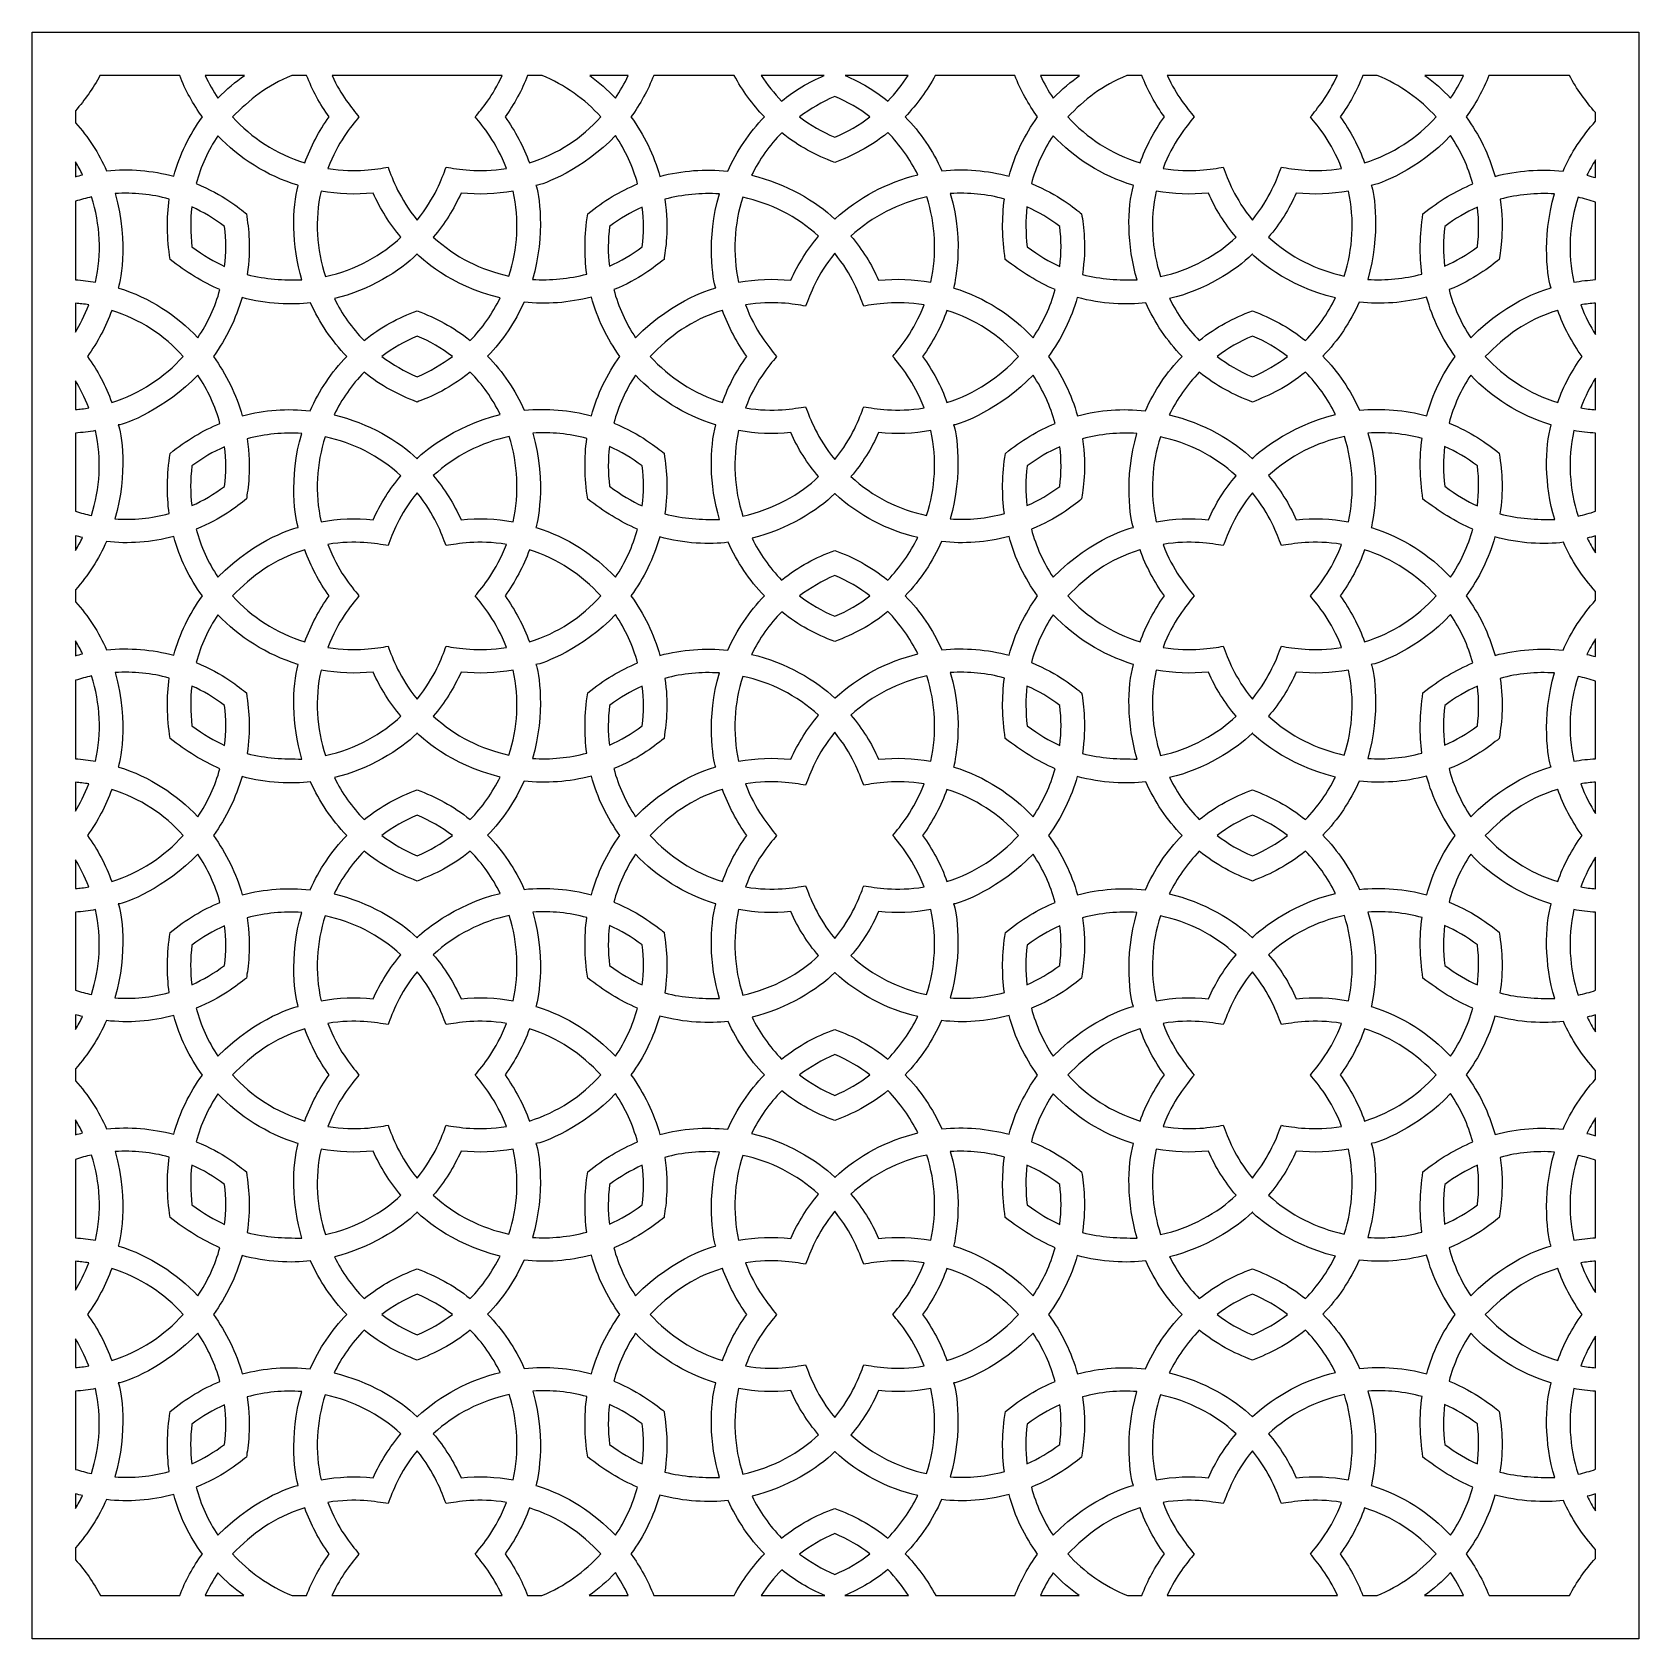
# Model space of a CAD drawing. Header units: millimetres. Extents: x -64 to 64, y -64 to 64.
import ezdxf

# ---------------------------------------------------------------- set-up
doc = ezdxf.new("R2010")
doc.units = ezdxf.units.MM
doc.header["$MEASUREMENT"] = 0
doc.layers.add('layer 1', color=7, linetype='Continuous')

msp = doc.modelspace()

# ---------------------------------------------------------------- linework, layer by layer
at = {"layer": 'layer 1', "color": 250}
for points, knots in [([(-63.5, 63.5), (-63.5, 63.5), (-63.5, -63.5), (-63.5, -63.5), (-63.5, -63.5), (-63.5, -63.5), (63.5, -63.5), (63.5, -63.5), (63.5, -63.5), (63.5, -63.5), (63.5, 63.5), (63.5, 63.5), (63.5, 63.5), (63.5, 63.5), (-63.5, 63.5), (-63.5, 63.5)], [0, 0, 0, 0, 0.2, 0.2, 0.2, 0.2, 0.4, 0.4, 0.4, 0.4, 0.6, 0.6, 0.6, 0.6, 1, 1, 1, 1]), ([(-60.075, 57.2886), (-59.3232, 58.1417), (-58.6741, 59.0783), (-58.1364, 60.0749), (-58.1364, 60.0749), (-58.1364, 60.0749), (-51.8379, 60.0749), (-51.8379, 60.0749), (-51.8379, 60.0749), (-51.3842, 58.9054), (-50.7814, 57.8111), (-50.045, 56.7972), (-50.045, 56.7972), (-51.0792, 55.3724), (-51.8397, 53.8074), (-52.2986, 52.1102), (-52.2986, 52.1102), (-54.018, 52.5657), (-55.8213, 52.7216), (-57.6125, 52.5385), (-57.6125, 52.5385), (-58.2325, 53.9358), (-59.0697, 55.2168), (-60.075, 56.3436), (-60.075, 56.3436), (-60.075, 56.3436), (-60.075, 57.2886), (-60.075, 57.2886)], [0, 0, 0, 0, 0.125, 0.125, 0.125, 0.125, 0.25, 0.25, 0.25, 0.25, 0.375, 0.375, 0.375, 0.375, 0.5, 0.5, 0.5, 0.5, 0.625, 0.625, 0.625, 0.625, 0.75, 0.75, 0.75, 0.75, 1, 1, 1, 1]), ([(-46.7261, 60.0749), (-47.4009, 59.5852), (-48.1098, 58.9943), (-48.817, 58.2803), (-48.817, 58.2803), (-49.1972, 58.849), (-49.5294, 59.4501), (-49.8137, 60.0749), (-49.8137, 60.0749), (-49.8137, 60.0749), (-46.7261, 60.0749), (-46.7261, 60.0749)], [0, 0, 0, 0, 0.25, 0.25, 0.25, 0.25, 0.5, 0.5, 0.5, 0.5, 1, 1, 1, 1]), ([(-41.8061, 60.0749), (-41.3489, 58.9104), (-40.7565, 57.8129), (-40.0217, 56.8025), (-40.0217, 56.8025), (-40.8317, 55.6842), (-41.4773, 54.4664), (-41.9449, 53.1583), (-41.9449, 53.1583), (-44.2156, 53.8688), (-46.1628, 55.1466), (-47.6629, 56.8025), (-47.6629, 56.8025), (-46.3339, 58.1314), (-44.9435, 59.2924), (-42.9843, 60.0749), (-42.9843, 60.0749), (-42.9843, 60.0749), (-41.8061, 60.0749), (-41.8061, 60.0749)], [0, 0, 0, 0, 0.16666667, 0.16666667, 0.16666667, 0.16666667, 0.33333333, 0.33333333, 0.33333333, 0.33333333, 0.5, 0.5, 0.5, 0.5, 0.66666667, 0.66666667, 0.66666667, 0.66666667, 1, 1, 1, 1]), ([(-26.3458, 60.0749), (-27.0976, 58.4327), (-27.971, 57.4223), (-28.4762, 56.7972), (-28.4762, 56.7972), (-27.8716, 56.049), (-26.8185, 54.8467), (-26.0117, 52.7283), (-26.0117, 52.7283), (-28.2501, 52.3621), (-29.8684, 52.6789), (-30.776, 52.8211), (-30.776, 52.8211), (-31.1168, 51.9374), (-31.646, 50.3908), (-33.0691, 48.6495), (-33.0691, 48.6495), (-34.4733, 50.3583), (-35.0008, 51.8721), (-35.3689, 52.8211), (-35.3689, 52.8211), (-36.2388, 52.6838), (-37.8794, 52.3586), (-40.1279, 52.7283), (-40.1279, 52.7283), (-39.3453, 54.8023), (-38.2973, 56.0165), (-37.667, 56.7972), (-37.667, 56.7972), (-38.222, 57.4908), (-39.0679, 58.4772), (-39.7957, 60.0749), (-39.7957, 60.0749), (-39.7957, 60.0749), (-26.3458, 60.0749), (-26.3458, 60.0749)], [0, 0, 0, 0, 0.1, 0.1, 0.1, 0.1, 0.2, 0.2, 0.2, 0.2, 0.3, 0.3, 0.3, 0.3, 0.4, 0.4, 0.4, 0.4, 0.5, 0.5, 0.5, 0.5, 0.6, 0.6, 0.6, 0.6, 0.7, 0.7, 0.7, 0.7, 0.8, 0.8, 0.8, 0.8, 1, 1, 1, 1]), ([(-24.3371, 60.0749), (-24.3371, 60.0749), (-23.1948, 60.0749), (-23.1948, 60.0749), (-23.1948, 60.0749), (-21.3914, 59.3351), (-19.8127, 58.2016), (-18.5487, 56.8025), (-18.5487, 56.8025), (-20.042, 55.143), (-21.9738, 53.8586), (-24.1984, 53.1583), (-24.1984, 53.1583), (-24.6676, 54.4664), (-25.3115, 55.6842), (-26.1232, 56.8025), (-26.1232, 56.8025), (-25.3887, 57.8129), (-24.7908, 58.9104), (-24.3371, 60.0749)], [0, 0, 0, 0, 0.16666667, 0.16666667, 0.16666667, 0.16666667, 0.33333333, 0.33333333, 0.33333333, 0.33333333, 0.5, 0.5, 0.5, 0.5, 0.66666667, 0.66666667, 0.66666667, 0.66666667, 1, 1, 1, 1]), ([(-16.3844, 60.0749), (-16.6737, 59.4501), (-17.0109, 58.8472), (-17.3962, 58.275), (-17.3962, 58.275), (-18.0128, 58.9347), (-18.6944, 59.5372), (-19.4289, 60.0749), (-19.4289, 60.0749), (-19.4289, 60.0749), (-16.3844, 60.0749), (-16.3844, 60.0749)], [0, 0, 0, 0, 0.25, 0.25, 0.25, 0.25, 0.5, 0.5, 0.5, 0.5, 1, 1, 1, 1]), ([(-14.3669, 60.0749), (-14.3669, 60.0749), (-8.0066, 60.0749), (-8.0066, 60.0749), (-8.0066, 60.0749), (-7.3664, 58.885), (-6.5648, 57.7818), (-5.6212, 56.8025), (-5.6212, 56.8025), (-6.8301, 55.5473), (-7.8098, 54.09), (-8.5136, 52.506), (-8.5136, 52.506), (-10.3152, 52.6958), (-12.1218, 52.5727), (-13.8822, 52.1018), (-13.8822, 52.1018), (-14.3619, 53.7954), (-15.1409, 55.3879), (-16.1667, 56.8025), (-16.1667, 56.8025), (-15.4337, 57.8111), (-14.8294, 58.9121), (-14.3669, 60.0749)], [0, 0, 0, 0, 0.14285714, 0.14285714, 0.14285714, 0.14285714, 0.28571429, 0.28571429, 0.28571429, 0.28571429, 0.42857143, 0.42857143, 0.42857143, 0.42857143, 0.57142857, 0.57142857, 0.57142857, 0.57142857, 0.71428571, 0.71428571, 0.71428571, 0.71428571, 1, 1, 1, 1]), ([(-0.8862, 60.0749), (-2.1191, 59.5475), (-3.2477, 58.8641), (-4.2563, 58.0528), (-4.2563, 58.0528), (-4.8609, 58.6726), (-5.3986, 59.3524), (-5.8646, 60.0749), (-5.8646, 60.0749), (-5.8646, 60.0749), (-0.8862, 60.0749), (-0.8862, 60.0749)], [0, 0, 0, 0, 0.25, 0.25, 0.25, 0.25, 0.5, 0.5, 0.5, 0.5, 1, 1, 1, 1]), ([(5.7411, 60.0749), (5.2754, 59.3524), (4.7392, 58.6744), (4.1367, 58.0542), (4.1367, 58.0542), (3.1143, 58.8694), (1.9805, 59.551), (0.7613, 60.0749), (0.7613, 60.0749), (0.7613, 60.0749), (5.7411, 60.0749), (5.7411, 60.0749)], [0, 0, 0, 0, 0.25, 0.25, 0.25, 0.25, 0.5, 0.5, 0.5, 0.5, 1, 1, 1, 1]), ([(14.1803, 60.0749), (14.6339, 58.9054), (15.2368, 57.8111), (15.9734, 56.7972), (15.9734, 56.7972), (14.9391, 55.3724), (14.1785, 53.8074), (13.7195, 52.1102), (13.7195, 52.1102), (12.0004, 52.5657), (10.197, 52.7216), (8.4074, 52.5385), (8.4074, 52.5385), (7.6969, 54.1345), (6.7088, 55.578), (5.5065, 56.8127), (5.5065, 56.8127), (6.4467, 57.7906), (7.2429, 58.8899), (7.8818, 60.0749), (7.8818, 60.0749), (7.8818, 60.0749), (14.1803, 60.0749), (14.1803, 60.0749)], [0, 0, 0, 0, 0.14285714, 0.14285714, 0.14285714, 0.14285714, 0.28571429, 0.28571429, 0.28571429, 0.28571429, 0.42857143, 0.42857143, 0.42857143, 0.42857143, 0.57142857, 0.57142857, 0.57142857, 0.57142857, 0.71428571, 0.71428571, 0.71428571, 0.71428571, 1, 1, 1, 1]), ([(19.292, 60.0749), (18.6175, 59.5852), (17.9084, 58.9943), (17.2011, 58.2803), (17.2011, 58.2803), (16.8212, 58.849), (16.4888, 59.4501), (16.2045, 60.0749), (16.2045, 60.0749), (16.2045, 60.0749), (19.292, 60.0749), (19.292, 60.0749)], [0, 0, 0, 0, 0.25, 0.25, 0.25, 0.25, 0.5, 0.5, 0.5, 0.5, 1, 1, 1, 1]), ([(24.214, 60.0749), (24.6694, 58.9104), (25.2617, 57.8129), (25.9965, 56.8025), (25.9965, 56.8025), (25.1866, 55.6842), (24.5428, 54.4664), (24.0732, 53.1583), (24.0732, 53.1583), (21.8027, 53.8688), (19.8572, 55.1466), (18.3554, 56.8025), (18.3554, 56.8025), (19.6843, 58.1314), (21.0749, 59.2924), (23.0339, 60.0749), (23.0339, 60.0749), (23.0339, 60.0749), (24.214, 60.0749), (24.214, 60.0749)], [0, 0, 0, 0, 0.16666667, 0.16666667, 0.16666667, 0.16666667, 0.33333333, 0.33333333, 0.33333333, 0.33333333, 0.5, 0.5, 0.5, 0.5, 0.66666667, 0.66666667, 0.66666667, 0.66666667, 1, 1, 1, 1]), ([(39.6723, 60.0749), (38.9206, 58.4327), (38.0474, 57.4223), (37.5423, 56.7972), (37.5423, 56.7972), (38.1466, 56.049), (39.1996, 54.8467), (40.0082, 52.7283), (40.0082, 52.7283), (37.7698, 52.3621), (36.1498, 52.6789), (35.2421, 52.8211), (35.2421, 52.8211), (34.9014, 51.9374), (34.3722, 50.3908), (32.9491, 48.6495), (32.9491, 48.6495), (31.545, 50.3583), (31.0176, 51.8721), (30.6511, 52.8211), (30.6511, 52.8211), (29.7811, 52.6838), (28.1404, 52.3586), (25.8904, 52.7283), (25.8904, 52.7283), (26.6728, 54.8023), (27.7209, 56.0165), (28.351, 56.7972), (28.351, 56.7972), (27.7964, 57.4908), (26.9505, 58.4772), (26.2241, 60.0749), (26.2241, 60.0749), (26.2241, 60.0749), (39.6723, 60.0749), (39.6723, 60.0749)], [0, 0, 0, 0, 0.1, 0.1, 0.1, 0.1, 0.2, 0.2, 0.2, 0.2, 0.3, 0.3, 0.3, 0.3, 0.4, 0.4, 0.4, 0.4, 0.5, 0.5, 0.5, 0.5, 0.6, 0.6, 0.6, 0.6, 0.7, 0.7, 0.7, 0.7, 0.8, 0.8, 0.8, 0.8, 1, 1, 1, 1]), ([(41.681, 60.0749), (41.681, 60.0749), (42.8233, 60.0749), (42.8233, 60.0749), (42.8233, 60.0749), (44.6267, 59.3351), (46.2058, 58.2016), (47.4694, 56.8025), (47.4694, 56.8025), (45.9761, 55.143), (44.0443, 53.8586), (41.8197, 53.1583), (41.8197, 53.1583), (41.3508, 54.4664), (40.7067, 55.6842), (39.8967, 56.8025), (39.8967, 56.8025), (40.6315, 57.8129), (41.2274, 58.9104), (41.681, 60.0749)], [0, 0, 0, 0, 0.16666667, 0.16666667, 0.16666667, 0.16666667, 0.33333333, 0.33333333, 0.33333333, 0.33333333, 0.5, 0.5, 0.5, 0.5, 0.66666667, 0.66666667, 0.66666667, 0.66666667, 1, 1, 1, 1]), ([(49.6341, 60.0749), (49.3444, 59.4501), (49.0072, 58.8472), (48.6237, 58.275), (48.6237, 58.275), (48.0053, 58.9347), (47.3237, 59.5372), (46.5892, 60.0749), (46.5892, 60.0749), (46.5892, 60.0749), (49.6341, 60.0749), (49.6341, 60.0749)], [0, 0, 0, 0, 0.25, 0.25, 0.25, 0.25, 0.5, 0.5, 0.5, 0.5, 1, 1, 1, 1]), ([(60.0749, 56.4564), (59.0134, 55.2817), (58.1452, 53.9461), (57.5045, 52.506), (57.5045, 52.506), (55.7029, 52.6958), (53.8963, 52.5727), (52.136, 52.1018), (52.136, 52.1018), (51.6565, 53.7954), (50.8773, 55.3879), (49.8514, 56.8025), (49.8514, 56.8025), (50.5845, 57.8111), (51.1905, 58.9121), (51.6513, 60.0749), (51.6513, 60.0749), (51.6513, 60.0749), (58.0115, 60.0749), (58.0115, 60.0749), (58.0115, 60.0749), (58.5784, 59.0236), (59.2702, 58.039), (60.0749, 57.1482), (60.0749, 57.1482), (60.0749, 57.1482), (60.0749, 56.4564), (60.0749, 56.4564)], [0, 0, 0, 0, 0.125, 0.125, 0.125, 0.125, 0.25, 0.25, 0.25, 0.25, 0.375, 0.375, 0.375, 0.375, 0.5, 0.5, 0.5, 0.5, 0.625, 0.625, 0.625, 0.625, 0.75, 0.75, 0.75, 0.75, 1, 1, 1, 1]), ([(2.7238, 56.8043), (1.8814, 56.1605), (0.9514, 55.614), (-0.0607, 55.1893), (-0.0607, 55.1893), (-1.0693, 55.6122), (-1.9992, 56.1569), (-2.8402, 56.799), (-2.8402, 56.799), (-1.9992, 57.441), (-1.0693, 57.9857), (-0.0607, 58.4105), (-0.0607, 58.4105), (0.9394, 57.991), (1.8725, 57.4481), (2.7238, 56.8043)], [0, 0, 0, 0, 0.2, 0.2, 0.2, 0.2, 0.4, 0.4, 0.4, 0.4, 0.6, 0.6, 0.6, 0.6, 1, 1, 1, 1]), ([(-42.1761, 43.9092), (-43.6266, 43.9092), (-45.0256, 43.9536), (-46.5052, 44.3459), (-46.5052, 44.3459), (-46.1814, 46.4457), (-46.3901, 47.9573), (-46.5635, 49.1405), (-46.5635, 49.1405), (-47.1008, 49.5642), (-48.3909, 50.6599), (-50.5329, 51.5246), (-50.5329, 51.5246), (-50.17, 52.8842), (-49.5894, 54.1567), (-48.817, 55.3141), (-48.817, 55.3141), (-47.1354, 53.5351), (-44.9845, 52.1631), (-42.4964, 51.3927), (-42.4964, 51.3927), (-42.4877, 51.3842), (-42.4775, 51.3842), (-42.4638, 51.3842), (-42.4638, 51.3842), (-42.9603, 49.6545), (-43.0066, 46.6422), (-42.1761, 43.9092)], [0, 0, 0, 0, 0.125, 0.125, 0.125, 0.125, 0.25, 0.25, 0.25, 0.25, 0.375, 0.375, 0.375, 0.375, 0.5, 0.5, 0.5, 0.5, 0.625, 0.625, 0.625, 0.625, 0.75, 0.75, 0.75, 0.75, 1, 1, 1, 1]), ([(-23.6795, 51.3842), (-23.217, 51.3842), (-19.8931, 52.6669), (-17.3962, 55.323), (-17.3962, 55.323), (-16.612, 54.1602), (-16.0179, 52.8687), (-15.6429, 51.5056), (-15.6429, 51.5056), (-17.0042, 50.9457), (-18.3261, 50.1615), (-19.5816, 49.1374), (-19.5816, 49.1374), (-19.8469, 47.4557), (-19.8639, 45.8682), (-19.6621, 44.3784), (-19.6621, 44.3784), (-21.0644, 43.9999), (-22.5167, 43.8612), (-23.9533, 43.9586), (-23.9533, 43.9586), (-22.8985, 47.4574), (-23.4484, 50.9199), (-23.6795, 51.3842)], [0, 0, 0, 0, 0.14285714, 0.14285714, 0.14285714, 0.14285714, 0.28571429, 0.28571429, 0.28571429, 0.28571429, 0.42857143, 0.42857143, 0.42857143, 0.42857143, 0.57142857, 0.57142857, 0.57142857, 0.57142857, 0.71428571, 0.71428571, 0.71428571, 0.71428571, 1, 1, 1, 1]), ([(-0.0367, 48.7331), (-0.0469, 48.7281), (-0.0504, 48.7246), (-0.0607, 48.7109), (-0.0607, 48.7109), (-1.4686, 50.1082), (-3.9345, 51.5504), (-6.628, 52.1822), (-6.628, 52.1822), (-6.0219, 53.4187), (-5.2204, 54.5574), (-4.2531, 55.5505), (-4.2531, 55.5505), (-2.854, 54.4269), (-1.5949, 53.788), (-0.0607, 53.1961), (-0.0607, 53.1961), (1.3614, 53.7503), (2.6511, 54.3585), (4.1416, 55.5593), (4.1416, 55.5593), (5.0991, 54.585), (5.9002, 53.4596), (6.5066, 52.2182), (6.5066, 52.2182), (4.0785, 51.6393), (1.8126, 50.4338), (-0.0367, 48.7331)], [0, 0, 0, 0, 0.125, 0.125, 0.125, 0.125, 0.25, 0.25, 0.25, 0.25, 0.375, 0.375, 0.375, 0.375, 0.5, 0.5, 0.5, 0.5, 0.625, 0.625, 0.625, 0.625, 0.75, 0.75, 0.75, 0.75, 1, 1, 1, 1]), ([(23.8421, 43.9092), (22.3933, 43.9092), (20.9927, 43.9536), (19.5128, 44.3459), (19.5128, 44.3459), (19.8589, 46.5882), (19.589, 48.2046), (19.4564, 49.1405), (19.4564, 49.1405), (18.9322, 49.554), (17.6329, 50.6578), (15.4852, 51.5246), (15.4852, 51.5246), (15.8482, 52.8842), (16.4289, 54.1567), (17.2011, 55.3141), (17.2011, 55.3141), (18.8828, 53.5351), (21.0337, 52.1631), (23.5218, 51.3927), (23.5218, 51.3927), (23.5324, 51.3842), (23.5409, 51.3842), (23.5546, 51.3842), (23.5546, 51.3842), (23.0597, 49.6545), (23.0135, 46.6422), (23.8421, 43.9092)], [0, 0, 0, 0, 0.125, 0.125, 0.125, 0.125, 0.25, 0.25, 0.25, 0.25, 0.375, 0.375, 0.375, 0.375, 0.5, 0.5, 0.5, 0.5, 0.625, 0.625, 0.625, 0.625, 0.75, 0.75, 0.75, 0.75, 1, 1, 1, 1]), ([(46.4368, 49.1374), (46.1712, 47.4557), (46.156, 45.8682), (46.3578, 44.3784), (46.3578, 44.3784), (44.9538, 43.9999), (43.5017, 43.8612), (42.0649, 43.9586), (42.0649, 43.9586), (43.1197, 47.4574), (42.5718, 50.9199), (42.3386, 51.3842), (42.3386, 51.3842), (42.8011, 51.3842), (46.125, 52.6669), (48.6237, 55.323), (48.6237, 55.323), (49.4062, 54.1602), (50.0006, 52.8687), (50.3756, 51.5056), (50.3756, 51.5056), (49.0142, 50.9457), (47.692, 50.1615), (46.4368, 49.1374)], [0, 0, 0, 0, 0.14285714, 0.14285714, 0.14285714, 0.14285714, 0.28571429, 0.28571429, 0.28571429, 0.28571429, 0.42857143, 0.42857143, 0.42857143, 0.42857143, 0.57142857, 0.57142857, 0.57142857, 0.57142857, 0.71428571, 0.71428571, 0.71428571, 0.71428571, 1, 1, 1, 1]), ([(60.0749, 52.0009), (59.8491, 52.0658), (59.6212, 52.1275), (59.3919, 52.1822), (59.3919, 52.1822), (59.5955, 52.6016), (59.8269, 53.0077), (60.0749, 53.4031), (60.0749, 53.4031), (60.0749, 53.4031), (60.0749, 52.0009), (60.0749, 52.0009)], [0, 0, 0, 0, 0.25, 0.25, 0.25, 0.25, 0.5, 0.5, 0.5, 0.5, 1, 1, 1, 1]), ([(-60.075, 53.2472), (-59.8712, 52.9135), (-59.6845, 52.5709), (-59.5115, 52.2182), (-59.5115, 52.2182), (-59.6999, 52.1737), (-59.8883, 52.124), (-60.075, 52.0707), (-60.075, 52.0707), (-60.075, 52.0707), (-60.075, 53.2472), (-60.075, 53.2472)], [0, 0, 0, 0, 0.25, 0.25, 0.25, 0.25, 0.5, 0.5, 0.5, 0.5, 1, 1, 1, 1]), ([(-52.5949, 45.5256), (-51.3276, 44.541), (-50.0348, 43.7346), (-48.6578, 43.1454), (-48.6578, 43.1454), (-49.0328, 41.7872), (-49.6254, 40.5028), (-50.4045, 39.3435), (-50.4045, 39.3435), (-52.0777, 41.1279), (-54.2149, 42.5101), (-56.6569, 43.2738), (-56.6569, 43.2738), (-56.6655, 43.2823), (-56.6757, 43.2876), (-56.6894, 43.2876), (-56.6894, 43.2876), (-56.6569, 43.3525), (-55.7544, 46.7723), (-56.9445, 50.74), (-56.9445, 50.74), (-55.5027, 50.8328), (-54.0591, 50.6924), (-52.665, 50.3103), (-52.665, 50.3103), (-52.8723, 48.8068), (-52.8569, 47.2108), (-52.5949, 45.5256)], [0, 0, 0, 0, 0.125, 0.125, 0.125, 0.125, 0.25, 0.25, 0.25, 0.25, 0.375, 0.375, 0.375, 0.375, 0.5, 0.5, 0.5, 0.5, 0.625, 0.625, 0.625, 0.625, 0.75, 0.75, 0.75, 0.75, 1, 1, 1, 1]), ([(-40.3232, 44.178), (-41.0218, 46.3134), (-41.176, 48.6406), (-40.6656, 50.939), (-40.6656, 50.939), (-39.3127, 50.6942), (-37.9222, 50.6374), (-36.5454, 50.7813), (-36.5454, 50.7813), (-35.9854, 49.5159), (-35.2524, 48.3531), (-34.3534, 47.2962), (-34.3534, 47.2962), (-35.761, 45.9299), (-37.9462, 44.6899), (-40.3232, 44.178)], [0, 0, 0, 0, 0.2, 0.2, 0.2, 0.2, 0.4, 0.4, 0.4, 0.4, 0.6, 0.6, 0.6, 0.6, 1, 1, 1, 1]), ([(-25.8082, 44.2242), (-27.9897, 44.6867), (-30.067, 45.7158), (-31.7898, 47.2962), (-31.7898, 47.2962), (-30.8908, 48.3531), (-30.1595, 49.5159), (-29.5978, 50.7813), (-29.5978, 50.7813), (-28.2226, 50.6374), (-26.8323, 50.6942), (-25.4776, 50.939), (-25.4776, 50.939), (-24.9724, 48.6593), (-25.1213, 46.3462), (-25.8082, 44.2242)], [0, 0, 0, 0, 0.2, 0.2, 0.2, 0.2, 0.4, 0.4, 0.4, 0.4, 0.6, 0.6, 0.6, 0.6, 1, 1, 1, 1]), ([(-13.4885, 50.2846), (-12.0826, 50.6667), (-10.6236, 50.8071), (-9.1814, 50.7076), (-9.1814, 50.7076), (-10.233, 47.2228), (-9.6919, 43.7515), (-9.4537, 43.2876), (-9.4537, 43.2876), (-9.519, 43.2876), (-12.6714, 42.5101), (-15.8087, 39.3488), (-15.8087, 39.3488), (-16.5795, 40.5028), (-17.1598, 41.7872), (-17.5246, 43.1472), (-17.5246, 43.1472), (-15.5053, 43.9611), (-14.3256, 44.9224), (-13.5534, 45.5309), (-13.5534, 45.5309), (-13.4556, 46.2037), (-13.1371, 47.9358), (-13.4885, 50.2846)], [0, 0, 0, 0, 0.14285714, 0.14285714, 0.14285714, 0.14285714, 0.28571429, 0.28571429, 0.28571429, 0.28571429, 0.42857143, 0.42857143, 0.42857143, 0.42857143, 0.57142857, 0.57142857, 0.57142857, 0.57142857, 0.71428571, 0.71428571, 0.71428571, 0.71428571, 1, 1, 1, 1]), ([(13.4232, 45.5256), (14.6907, 44.541), (15.9837, 43.7346), (17.362, 43.1454), (17.362, 43.1454), (16.9855, 41.7872), (16.3946, 40.5028), (15.6136, 39.3435), (15.6136, 39.3435), (13.9404, 41.1279), (11.8032, 42.5101), (9.3613, 43.2738), (9.3613, 43.2738), (9.3528, 43.2823), (9.3426, 43.2876), (9.3289, 43.2876), (9.3289, 43.2876), (9.3613, 43.3525), (10.2637, 46.7723), (9.0738, 50.74), (9.0738, 50.74), (10.5174, 50.8328), (11.9592, 50.6924), (13.3533, 50.3103), (13.3533, 50.3103), (13.1459, 48.8068), (13.1614, 47.2108), (13.4232, 45.5256)], [0, 0, 0, 0, 0.125, 0.125, 0.125, 0.125, 0.25, 0.25, 0.25, 0.25, 0.375, 0.375, 0.375, 0.375, 0.5, 0.5, 0.5, 0.5, 0.625, 0.625, 0.625, 0.625, 0.75, 0.75, 0.75, 0.75, 1, 1, 1, 1]), ([(25.6949, 44.178), (24.9964, 46.3134), (24.8423, 48.6406), (25.3527, 50.939), (25.3527, 50.939), (26.7053, 50.6942), (28.0959, 50.6374), (29.4728, 50.7813), (29.4728, 50.7813), (30.0344, 49.5159), (30.7658, 48.3531), (31.665, 47.2962), (31.665, 47.2962), (30.257, 45.9299), (28.0719, 44.6899), (25.6949, 44.178)], [0, 0, 0, 0, 0.2, 0.2, 0.2, 0.2, 0.4, 0.4, 0.4, 0.4, 0.6, 0.6, 0.6, 0.6, 1, 1, 1, 1]), ([(40.2117, 44.2242), (38.0284, 44.6867), (35.953, 45.7158), (34.2286, 47.2962), (34.2286, 47.2962), (35.1275, 48.3531), (35.8588, 49.5159), (36.4204, 50.7813), (36.4204, 50.7813), (37.7973, 50.6374), (39.188, 50.6942), (40.5405, 50.939), (40.5405, 50.939), (41.046, 48.6593), (40.8968, 46.3462), (40.2117, 44.2242)], [0, 0, 0, 0, 0.2, 0.2, 0.2, 0.2, 0.4, 0.4, 0.4, 0.4, 0.6, 0.6, 0.6, 0.6, 1, 1, 1, 1]), ([(52.5297, 50.2846), (53.9358, 50.6667), (55.3949, 50.8071), (56.8367, 50.7076), (56.8367, 50.7076), (55.7851, 47.2228), (56.3263, 43.7515), (56.5644, 43.2876), (56.5644, 43.2876), (56.4995, 43.2876), (53.3467, 42.5101), (50.2095, 39.3488), (50.2095, 39.3488), (49.4386, 40.5028), (48.8583, 41.7872), (48.4953, 43.1472), (48.4953, 43.1472), (50.5072, 43.9582), (51.6851, 44.9164), (52.4648, 45.5309), (52.4648, 45.5309), (52.5639, 46.2104), (52.8821, 47.9485), (52.5297, 50.2846)], [0, 0, 0, 0, 0.14285714, 0.14285714, 0.14285714, 0.14285714, 0.28571429, 0.28571429, 0.28571429, 0.28571429, 0.42857143, 0.42857143, 0.42857143, 0.42857143, 0.57142857, 0.57142857, 0.57142857, 0.57142857, 0.71428571, 0.71428571, 0.71428571, 0.71428571, 1, 1, 1, 1]), ([(-60.075, 50.1304), (-59.6572, 50.2659), (-59.2325, 50.3805), (-58.8027, 50.4712), (-58.8027, 50.4712), (-58.1022, 48.3016), (-57.996, 45.9624), (-58.4875, 43.7328), (-58.4875, 43.7328), (-59.0132, 43.8252), (-59.5424, 43.8901), (-60.075, 43.9279), (-60.075, 43.9279), (-60.075, 43.9279), (-60.075, 50.1304), (-60.075, 50.1304)], [0, 0, 0, 0, 0.2, 0.2, 0.2, 0.2, 0.4, 0.4, 0.4, 0.4, 0.6, 0.6, 0.6, 0.6, 1, 1, 1, 1]), ([(-48.2914, 48.1439), (-48.1561, 47.0789), (-48.1612, 46.0188), (-48.2896, 44.9862), (-48.2896, 44.9862), (-49.1065, 45.3598), (-49.9593, 45.8597), (-50.867, 46.531), (-50.867, 46.531), (-50.9972, 47.613), (-50.9972, 48.6646), (-50.8823, 49.6785), (-50.8823, 49.6785), (-49.9816, 49.2795), (-49.1134, 48.7708), (-48.2914, 48.1439)], [0, 0, 0, 0, 0.2, 0.2, 0.2, 0.2, 0.4, 0.4, 0.4, 0.4, 0.6, 0.6, 0.6, 0.6, 1, 1, 1, 1]), ([(-15.283, 46.5275), (-16.0965, 45.9077), (-16.9683, 45.4007), (-17.876, 45.0035), (-17.876, 45.0035), (-17.9941, 46.0259), (-17.9924, 47.0757), (-17.8569, 48.1408), (-17.8569, 48.1408), (-17.0469, 48.7571), (-16.1805, 49.2605), (-15.2763, 49.6581), (-15.2763, 49.6581), (-15.1529, 48.6339), (-15.1479, 47.5841), (-15.283, 46.5275)], [0, 0, 0, 0, 0.2, 0.2, 0.2, 0.2, 0.4, 0.4, 0.4, 0.4, 0.6, 0.6, 0.6, 0.6, 1, 1, 1, 1]), ([(-1.3434, 47.3699), (-2.2391, 46.3187), (-2.9753, 45.1506), (-3.5355, 43.8852), (-3.5355, 43.8852), (-4.9089, 44.0291), (-6.2978, 43.9741), (-7.6556, 43.7328), (-7.6556, 43.7328), (-8.1608, 46.0086), (-8.0137, 48.3203), (-7.3268, 50.444), (-7.3268, 50.444), (-5.1453, 49.9798), (-3.0678, 48.9507), (-1.3434, 47.3699)], [0, 0, 0, 0, 0.2, 0.2, 0.2, 0.2, 0.4, 0.4, 0.4, 0.4, 0.6, 0.6, 0.6, 0.6, 1, 1, 1, 1]), ([(7.5307, 43.7328), (6.1726, 43.9741), (4.7823, 44.0291), (3.4103, 43.8852), (3.4103, 43.8852), (2.8504, 45.1506), (2.1142, 46.3236), (1.2185, 47.3752), (1.2185, 47.3752), (2.9051, 48.9183), (4.9911, 49.9988), (7.2157, 50.4712), (7.2157, 50.4712), (7.916, 48.3016), (8.0222, 45.9624), (7.5307, 43.7328)], [0, 0, 0, 0, 0.2, 0.2, 0.2, 0.2, 0.4, 0.4, 0.4, 0.4, 0.6, 0.6, 0.6, 0.6, 1, 1, 1, 1]), ([(17.7271, 48.1439), (17.8622, 47.0789), (17.8569, 46.0188), (17.7285, 44.9862), (17.7285, 44.9862), (16.9118, 45.3598), (16.0588, 45.8597), (15.1529, 46.531), (15.1529, 46.531), (15.0213, 47.613), (15.0213, 48.6646), (15.1359, 49.6785), (15.1359, 49.6785), (16.0366, 49.2795), (16.9048, 48.7708), (17.7271, 48.1439)], [0, 0, 0, 0, 0.2, 0.2, 0.2, 0.2, 0.4, 0.4, 0.4, 0.4, 0.6, 0.6, 0.6, 0.6, 1, 1, 1, 1]), ([(50.7369, 46.5275), (49.9216, 45.9077), (49.0499, 45.4007), (48.1425, 45.0035), (48.1425, 45.0035), (48.0261, 46.0259), (48.0261, 47.0757), (48.1612, 48.1408), (48.1612, 48.1408), (48.9712, 48.7571), (49.8394, 49.2605), (50.7418, 49.6581), (50.7418, 49.6581), (50.867, 48.6339), (50.8702, 47.5841), (50.7369, 46.5275)], [0, 0, 0, 0, 0.2, 0.2, 0.2, 0.2, 0.4, 0.4, 0.4, 0.4, 0.6, 0.6, 0.6, 0.6, 1, 1, 1, 1]), ([(60.0749, 43.9346), (59.5013, 43.899), (58.9294, 43.8337), (58.3625, 43.7328), (58.3625, 43.7328), (57.8573, 46.0086), (58.0048, 48.3203), (58.6913, 50.444), (58.6913, 50.444), (59.1587, 50.3446), (59.6212, 50.2179), (60.0749, 50.0673), (60.0749, 50.0673), (60.0749, 50.0673), (60.0749, 43.9346), (60.0749, 43.9346)], [0, 0, 0, 0, 0.2, 0.2, 0.2, 0.2, 0.4, 0.4, 0.4, 0.4, 0.6, 0.6, 0.6, 0.6, 1, 1, 1, 1]), ([(-26.5067, 42.4861), (-27.1113, 41.2514), (-27.9093, 40.1144), (-28.8733, 39.1227), (-28.8733, 39.1227), (-30.2499, 40.2202), (-31.5637, 40.9039), (-33.0691, 41.4704), (-33.0691, 41.4704), (-34.5613, 40.9205), (-35.9048, 40.2167), (-37.2663, 39.1209), (-37.2663, 39.1209), (-38.2185, 40.0988), (-39.0096, 41.2189), (-39.6091, 42.4346), (-39.6091, 42.4346), (-36.8998, 43.089), (-34.3723, 44.6267), (-33.093, 45.9384), (-33.093, 45.9384), (-33.0879, 45.9384), (-33.0793, 45.9437), (-33.0742, 45.9468), (-33.0742, 45.9468), (-33.0742, 45.9521), (-33.0691, 45.9521), (-33.0691, 45.9574), (-33.0691, 45.9574), (-32.9625, 45.786), (-30.4149, 43.4008), (-26.5067, 42.4861)], [0, 0, 0, 0, 0.11111111, 0.11111111, 0.11111111, 0.11111111, 0.22222222, 0.22222222, 0.22222222, 0.22222222, 0.33333333, 0.33333333, 0.33333333, 0.33333333, 0.44444444, 0.44444444, 0.44444444, 0.44444444, 0.55555556, 0.55555556, 0.55555556, 0.55555556, 0.66666667, 0.66666667, 0.66666667, 0.66666667, 0.77777778, 0.77777778, 0.77777778, 0.77777778, 1, 1, 1, 1]), ([(2.2341, 33.8892), (1.8916, 33.0055), (1.3642, 31.4593), (-0.0607, 29.7176), (-0.0607, 29.7176), (-1.4651, 31.4251), (-1.9925, 32.9406), (-2.359, 33.8892), (-2.359, 33.8892), (-3.229, 33.7524), (-4.8694, 33.4271), (-7.118, 33.7968), (-7.118, 33.7968), (-6.3352, 35.8708), (-5.2892, 37.0847), (-4.657, 37.8658), (-4.657, 37.8658), (-5.3008, 38.669), (-6.3334, 39.8625), (-7.118, 41.9432), (-7.118, 41.9432), (-4.9138, 42.3044), (-3.3009, 41.9943), (-2.359, 41.8472), (-2.359, 41.8472), (-2.0045, 42.7616), (-1.4873, 44.2789), (-0.0607, 46.0223), (-0.0607, 46.0223), (1.3554, 44.2842), (1.8708, 42.7824), (2.2341, 41.8472), (2.2341, 41.8472), (3.1143, 41.9844), (4.76, 42.3097), (6.9981, 41.9432), (6.9981, 41.9432), (6.1881, 39.8198), (5.116, 38.5868), (4.5321, 37.8658), (4.5321, 37.8658), (5.1364, 37.1172), (6.1916, 35.9152), (6.9981, 33.7968), (6.9981, 33.7968), (4.76, 33.4303), (3.1397, 33.7471), (2.2341, 33.8892)], [0, 0, 0, 0, 0.07692308, 0.07692308, 0.07692308, 0.07692308, 0.15384615, 0.15384615, 0.15384615, 0.15384615, 0.23076923, 0.23076923, 0.23076923, 0.23076923, 0.30769231, 0.30769231, 0.30769231, 0.30769231, 0.38461538, 0.38461538, 0.38461538, 0.38461538, 0.46153846, 0.46153846, 0.46153846, 0.46153846, 0.53846154, 0.53846154, 0.53846154, 0.53846154, 0.61538462, 0.61538462, 0.61538462, 0.61538462, 0.69230769, 0.69230769, 0.69230769, 0.69230769, 0.76923077, 0.76923077, 0.76923077, 0.76923077, 0.84615385, 0.84615385, 0.84615385, 0.84615385, 1, 1, 1, 1]), ([(39.5115, 42.4861), (38.9086, 41.2514), (38.1088, 40.1144), (37.1447, 39.1227), (37.1447, 39.1227), (35.7773, 40.2131), (34.4526, 40.9078), (32.9491, 41.4704), (32.9491, 41.4704), (31.4385, 40.9138), (30.1029, 40.2068), (28.7517, 39.1209), (28.7517, 39.1209), (27.7996, 40.0988), (27.0087, 41.2189), (26.4093, 42.4346), (26.4093, 42.4346), (29.1183, 43.089), (31.6459, 44.6267), (32.9251, 45.9384), (32.9251, 45.9384), (32.9304, 45.9384), (32.9389, 45.9437), (32.9442, 45.9468), (32.9442, 45.9468), (32.9442, 45.9521), (32.9491, 45.9521), (32.9491, 45.9574), (32.9491, 45.9574), (33.0556, 45.786), (35.603, 43.4015), (39.5115, 42.4861)], [0, 0, 0, 0, 0.11111111, 0.11111111, 0.11111111, 0.11111111, 0.22222222, 0.22222222, 0.22222222, 0.22222222, 0.33333333, 0.33333333, 0.33333333, 0.33333333, 0.44444444, 0.44444444, 0.44444444, 0.44444444, 0.55555556, 0.55555556, 0.55555556, 0.55555556, 0.66666667, 0.66666667, 0.66666667, 0.66666667, 0.77777778, 0.77777778, 0.77777778, 0.77777778, 1, 1, 1, 1]), ([(-60.075, 42.0716), (-59.7393, 42.0441), (-59.3883, 42.0049), (-59.0201, 41.9432), (-59.0201, 41.9432), (-59.3455, 41.0905), (-59.7137, 40.3832), (-60.075, 39.7923), (-60.075, 39.7923), (-60.075, 39.7923), (-60.075, 42.0716), (-60.075, 42.0716)], [0, 0, 0, 0, 0.25, 0.25, 0.25, 0.25, 0.5, 0.5, 0.5, 0.5, 1, 1, 1, 1]), ([(-38.6294, 37.8707), (-39.8402, 36.6155), (-40.8198, 35.1582), (-41.5236, 33.5742), (-41.5236, 33.5742), (-43.3233, 33.7644), (-45.1318, 33.6412), (-46.8905, 33.1699), (-46.8905, 33.1699), (-47.3717, 34.8636), (-48.1492, 36.4564), (-49.1767, 37.8693), (-49.1767, 37.8693), (-48.1579, 39.2716), (-47.3854, 40.8488), (-46.9043, 42.527), (-46.9043, 42.527), (-44.985, 41.9936), (-42.9216, 41.9202), (-41.4945, 42.1058), (-41.4945, 42.1058), (-40.7941, 40.5458), (-39.8248, 39.1107), (-38.6294, 37.8707)], [0, 0, 0, 0, 0.14285714, 0.14285714, 0.14285714, 0.14285714, 0.28571429, 0.28571429, 0.28571429, 0.28571429, 0.42857143, 0.42857143, 0.42857143, 0.42857143, 0.57142857, 0.57142857, 0.57142857, 0.57142857, 0.71428571, 0.71428571, 0.71428571, 0.71428571, 1, 1, 1, 1]), ([(-19.2955, 42.5612), (-18.8313, 40.8471), (-18.0608, 39.2786), (-17.0367, 37.8658), (-17.0367, 37.8658), (-18.0693, 36.4409), (-18.8295, 34.876), (-19.2902, 33.1788), (-19.2902, 33.1788), (-21.0079, 33.6342), (-22.8113, 33.7901), (-24.6024, 33.6067), (-24.6024, 33.6067), (-25.3115, 35.203), (-26.2996, 36.6466), (-27.5018, 37.8813), (-27.5018, 37.8813), (-26.2978, 39.1347), (-25.3217, 40.5867), (-24.6214, 42.1658), (-24.6214, 42.1658), (-22.8918, 41.9654), (-21.0714, 42.0956), (-19.2955, 42.5612)], [0, 0, 0, 0, 0.14285714, 0.14285714, 0.14285714, 0.14285714, 0.28571429, 0.28571429, 0.28571429, 0.28571429, 0.42857143, 0.42857143, 0.42857143, 0.42857143, 0.57142857, 0.57142857, 0.57142857, 0.57142857, 0.71428571, 0.71428571, 0.71428571, 0.71428571, 1, 1, 1, 1]), ([(27.3886, 37.8707), (26.1779, 36.6155), (25.2003, 35.1582), (24.4962, 33.5742), (24.4962, 33.5742), (22.6949, 33.7644), (20.8883, 33.6412), (19.1276, 33.1699), (19.1276, 33.1699), (18.6464, 34.8636), (17.8689, 36.4564), (16.8416, 37.8693), (16.8416, 37.8693), (17.8604, 39.2716), (18.6344, 40.8488), (19.1139, 42.527), (19.1139, 42.527), (21.0086, 42.0014), (23.0657, 41.9164), (24.5237, 42.1058), (24.5237, 42.1058), (25.2243, 40.5458), (26.1934, 39.1107), (27.3886, 37.8707)], [0, 0, 0, 0, 0.14285714, 0.14285714, 0.14285714, 0.14285714, 0.28571429, 0.28571429, 0.28571429, 0.28571429, 0.42857143, 0.42857143, 0.42857143, 0.42857143, 0.57142857, 0.57142857, 0.57142857, 0.57142857, 0.71428571, 0.71428571, 0.71428571, 0.71428571, 1, 1, 1, 1]), ([(41.4158, 33.6067), (40.7067, 35.203), (39.7185, 36.6466), (38.5166, 37.8813), (38.5166, 37.8813), (39.7203, 39.1347), (40.6964, 40.5867), (41.3971, 42.1658), (41.3971, 42.1658), (43.1264, 41.9654), (44.9471, 42.0956), (46.7244, 42.5612), (46.7244, 42.5612), (47.1869, 40.8471), (47.9573, 39.2786), (48.9814, 37.8658), (48.9814, 37.8658), (47.9489, 36.4409), (47.1886, 34.876), (46.7279, 33.1788), (46.7279, 33.1788), (45.0102, 33.6342), (43.2072, 33.7901), (41.4158, 33.6067)], [0, 0, 0, 0, 0.14285714, 0.14285714, 0.14285714, 0.14285714, 0.28571429, 0.28571429, 0.28571429, 0.28571429, 0.42857143, 0.42857143, 0.42857143, 0.42857143, 0.57142857, 0.57142857, 0.57142857, 0.57142857, 0.71428571, 0.71428571, 0.71428571, 0.71428571, 1, 1, 1, 1]), ([(60.0749, 39.5937), (59.6727, 40.2223), (59.26, 40.9893), (58.9001, 41.9432), (58.9001, 41.9432), (59.3129, 42.0116), (59.7052, 42.0561), (60.0749, 42.0818), (60.0749, 42.0818), (60.0749, 42.0818), (60.0749, 39.5937), (60.0749, 39.5937)], [0, 0, 0, 0, 0.25, 0.25, 0.25, 0.25, 0.5, 0.5, 0.5, 0.5, 1, 1, 1, 1]), ([(-51.5588, 37.8693), (-53.0503, 36.2112), (-54.9839, 34.9271), (-57.2083, 34.2265), (-57.2083, 34.2265), (-57.6759, 35.535), (-58.3213, 36.7524), (-59.1315, 37.8693), (-59.1315, 37.8693), (-58.3213, 38.9872), (-57.6759, 40.205), (-57.2083, 41.5082), (-57.2083, 41.5082), (-54.9839, 40.8079), (-53.0503, 39.5252), (-51.5588, 37.8693)], [0, 0, 0, 0, 0.2, 0.2, 0.2, 0.2, 0.4, 0.4, 0.4, 0.4, 0.6, 0.6, 0.6, 0.6, 1, 1, 1, 1]), ([(-7.0118, 37.8693), (-7.8236, 36.7524), (-8.4674, 35.535), (-8.9348, 34.2265), (-8.9348, 34.2265), (-11.2056, 34.9356), (-13.1526, 36.2148), (-14.6547, 37.8693), (-14.6547, 37.8693), (-13.1032, 39.4208), (-11.4709, 40.7462), (-8.945, 41.5029), (-8.945, 41.5029), (-8.945, 41.5029), (-8.945, 41.5082), (-8.945, 41.5082), (-8.945, 41.5082), (-8.9401, 41.5082), (-8.9401, 41.5082), (-8.9348, 41.5082), (-8.9348, 41.5082), (-8.4621, 40.205), (-7.8236, 38.9872), (-7.0118, 37.8693)], [0, 0, 0, 0, 0.14285714, 0.14285714, 0.14285714, 0.14285714, 0.28571429, 0.28571429, 0.28571429, 0.28571429, 0.42857143, 0.42857143, 0.42857143, 0.42857143, 0.57142857, 0.57142857, 0.57142857, 0.57142857, 0.71428571, 0.71428571, 0.71428571, 0.71428571, 1, 1, 1, 1]), ([(14.4593, 37.8693), (12.9678, 36.2112), (11.0345, 34.9271), (8.8099, 34.2265), (8.8099, 34.2265), (8.3425, 35.535), (7.6983, 36.7524), (6.8869, 37.8693), (6.8869, 37.8693), (7.6983, 38.9872), (8.3425, 40.205), (8.8099, 41.5082), (8.8099, 41.5082), (11.0345, 40.8079), (12.9678, 39.5252), (14.4593, 37.8693)], [0, 0, 0, 0, 0.2, 0.2, 0.2, 0.2, 0.4, 0.4, 0.4, 0.4, 0.6, 0.6, 0.6, 0.6, 1, 1, 1, 1]), ([(51.3637, 37.8693), (52.9153, 39.4208), (54.549, 40.7462), (57.0731, 41.5029), (57.0731, 41.5029), (57.0731, 41.5029), (57.0731, 41.5082), (57.0731, 41.5082), (57.0731, 41.5082), (57.078, 41.5082), (57.078, 41.5082), (57.0833, 41.5082), (57.0833, 41.5082), (57.556, 40.205), (58.1946, 38.9872), (59.0063, 37.8693), (59.0063, 37.8693), (58.1946, 36.7524), (57.5508, 35.535), (57.0833, 34.2265), (57.0833, 34.2265), (54.8125, 34.9356), (52.8655, 36.2148), (51.3637, 37.8693)], [0, 0, 0, 0, 0.14285714, 0.14285714, 0.14285714, 0.14285714, 0.28571429, 0.28571429, 0.28571429, 0.28571429, 0.42857143, 0.42857143, 0.42857143, 0.42857143, 0.57142857, 0.57142857, 0.57142857, 0.57142857, 0.71428571, 0.71428571, 0.71428571, 0.71428571, 1, 1, 1, 1]), ([(-35.8501, 37.8675), (-35.0075, 38.5078), (-34.0794, 39.0543), (-33.0691, 39.479), (-33.0691, 39.479), (-32.0689, 39.0596), (-31.1355, 38.5163), (-30.2845, 37.8725), (-30.2845, 37.8725), (-31.1288, 37.2286), (-32.0587, 36.6808), (-33.0691, 36.2578), (-33.0691, 36.2578), (-34.0776, 36.6808), (-35.0075, 37.2251), (-35.8501, 37.8675)], [0, 0, 0, 0, 0.2, 0.2, 0.2, 0.2, 0.4, 0.4, 0.4, 0.4, 0.6, 0.6, 0.6, 0.6, 1, 1, 1, 1]), ([(30.1681, 37.8675), (31.0106, 38.5078), (31.9405, 39.0543), (32.9491, 39.479), (32.9491, 39.479), (33.9492, 39.0596), (34.8827, 38.5163), (35.7336, 37.8725), (35.7336, 37.8725), (34.8911, 37.2286), (33.9594, 36.6808), (32.9491, 36.2578), (32.9491, 36.2578), (31.9405, 36.6808), (31.0106, 37.2251), (30.1681, 37.8675)], [0, 0, 0, 0, 0.2, 0.2, 0.2, 0.2, 0.4, 0.4, 0.4, 0.4, 0.6, 0.6, 0.6, 0.6, 1, 1, 1, 1]), ([(-60.075, 35.9459), (-59.7137, 35.3586), (-59.3471, 34.653), (-59.0201, 33.7968), (-59.0201, 33.7968), (-59.39, 33.7351), (-59.7393, 33.6959), (-60.075, 33.6684), (-60.075, 33.6684), (-60.075, 33.6684), (-60.075, 35.9459), (-60.075, 35.9459)], [0, 0, 0, 0, 0.25, 0.25, 0.25, 0.25, 0.5, 0.5, 0.5, 0.5, 1, 1, 1, 1]), ([(-52.6701, 25.4469), (-54.0727, 25.0684), (-55.5267, 24.928), (-56.9634, 25.0271), (-56.9634, 25.0271), (-55.9069, 28.526), (-56.4566, 31.9885), (-56.6894, 32.4524), (-56.6894, 32.4524), (-56.2253, 32.4524), (-52.9032, 33.7351), (-50.4045, 36.3911), (-50.4045, 36.3911), (-49.6203, 35.2287), (-49.0279, 33.9372), (-48.6509, 32.5741), (-48.6509, 32.5741), (-50.0141, 32.0142), (-51.3344, 31.2297), (-52.5896, 30.2041), (-52.5896, 30.2041), (-52.8552, 28.5242), (-52.8723, 26.9367), (-52.6701, 25.4469)], [0, 0, 0, 0, 0.14285714, 0.14285714, 0.14285714, 0.14285714, 0.28571429, 0.28571429, 0.28571429, 0.28571429, 0.42857143, 0.42857143, 0.42857143, 0.42857143, 0.57142857, 0.57142857, 0.57142857, 0.57142857, 0.71428571, 0.71428571, 0.71428571, 0.71428571, 1, 1, 1, 1]), ([(-33.0691, 34.2642), (-32.3668, 34.5394), (-30.7279, 35.131), (-28.8666, 36.6275), (-28.8666, 36.6275), (-27.9111, 35.6531), (-27.1078, 34.5281), (-26.5017, 33.2863), (-26.5017, 33.2863), (-30.2245, 32.3998), (-32.9521, 29.9886), (-33.0691, 29.7776), (-33.0691, 29.7776), (-34.4767, 31.1767), (-36.9444, 32.6189), (-39.6364, 33.249), (-39.6364, 33.249), (-39.032, 34.4872), (-38.2305, 35.6256), (-37.2612, 36.619), (-37.2612, 36.619), (-35.883, 35.5096), (-34.6154, 34.858), (-33.0691, 34.2642)], [0, 0, 0, 0, 0.14285714, 0.14285714, 0.14285714, 0.14285714, 0.28571429, 0.28571429, 0.28571429, 0.28571429, 0.42857143, 0.42857143, 0.42857143, 0.42857143, 0.57142857, 0.57142857, 0.57142857, 0.57142857, 0.71428571, 0.71428571, 0.71428571, 0.71428571, 1, 1, 1, 1]), ([(-9.1676, 24.9774), (-10.6165, 24.9774), (-12.0174, 25.0222), (-13.4952, 25.4141), (-13.4952, 25.4141), (-13.2041, 27.3177), (-13.3343, 28.7038), (-13.5534, 30.2091), (-13.5534, 30.2091), (-14.0787, 30.6229), (-15.3772, 31.7257), (-17.5232, 32.5928), (-17.5232, 32.5928), (-17.1616, 33.9527), (-16.5813, 35.2252), (-15.8087, 36.3827), (-15.8087, 36.3827), (-14.1256, 34.6036), (-11.9761, 33.2299), (-9.4862, 32.4612), (-9.4862, 32.4612), (-9.4777, 32.4524), (-9.4693, 32.4524), (-9.4537, 32.4524), (-9.4537, 32.4524), (-9.9504, 30.7231), (-9.9967, 27.7107), (-9.1676, 24.9774)], [0, 0, 0, 0, 0.125, 0.125, 0.125, 0.125, 0.25, 0.25, 0.25, 0.25, 0.375, 0.375, 0.375, 0.375, 0.5, 0.5, 0.5, 0.5, 0.625, 0.625, 0.625, 0.625, 0.75, 0.75, 0.75, 0.75, 1, 1, 1, 1]), ([(9.3289, 32.4524), (9.7928, 32.4524), (13.1152, 33.7351), (15.6136, 36.3911), (15.6136, 36.3911), (16.3978, 35.2287), (16.9922, 33.9372), (17.3673, 32.5741), (17.3673, 32.5741), (16.0059, 32.0142), (14.6837, 31.2297), (13.4285, 30.2041), (13.4285, 30.2041), (13.1632, 28.5242), (13.1459, 26.9367), (13.3481, 25.4469), (13.3481, 25.4469), (11.9454, 25.0684), (10.4934, 24.928), (9.0565, 25.0271), (9.0565, 25.0271), (10.1113, 28.526), (9.5617, 31.9885), (9.3289, 32.4524)], [0, 0, 0, 0, 0.14285714, 0.14285714, 0.14285714, 0.14285714, 0.28571429, 0.28571429, 0.28571429, 0.28571429, 0.42857143, 0.42857143, 0.42857143, 0.42857143, 0.57142857, 0.57142857, 0.57142857, 0.57142857, 0.71428571, 0.71428571, 0.71428571, 0.71428571, 1, 1, 1, 1]), ([(32.9491, 34.2642), (34.3634, 34.8153), (35.65, 35.4178), (37.1517, 36.6275), (37.1517, 36.6275), (38.1071, 35.6531), (38.9103, 34.5281), (39.5168, 33.2863), (39.5168, 33.2863), (35.7886, 32.3981), (33.0648, 29.9861), (32.9491, 29.7776), (32.9491, 29.7776), (31.5415, 31.1767), (29.0738, 32.6189), (26.3818, 33.249), (26.3818, 33.249), (26.9864, 34.4872), (27.788, 35.6256), (28.757, 36.619), (28.757, 36.619), (30.1392, 35.5067), (31.4085, 34.8559), (32.9491, 34.2642)], [0, 0, 0, 0, 0.14285714, 0.14285714, 0.14285714, 0.14285714, 0.28571429, 0.28571429, 0.28571429, 0.28571429, 0.42857143, 0.42857143, 0.42857143, 0.42857143, 0.57142857, 0.57142857, 0.57142857, 0.57142857, 0.71428571, 0.71428571, 0.71428571, 0.71428571, 1, 1, 1, 1]), ([(52.4648, 30.2091), (51.3793, 31.0642), (50.2962, 31.8661), (48.4953, 32.5928), (48.4953, 32.5928), (48.8583, 33.9527), (49.4372, 35.2252), (50.2095, 36.3827), (50.2095, 36.3827), (51.8929, 34.6036), (54.0438, 33.2299), (56.5319, 32.4612), (56.5319, 32.4612), (56.5404, 32.4524), (56.5506, 32.4524), (56.5644, 32.4524), (56.5644, 32.4524), (56.0677, 30.7231), (56.0215, 27.7107), (56.8523, 24.9774), (56.8523, 24.9774), (55.4016, 24.9774), (54.0008, 25.0222), (52.523, 25.4141), (52.523, 25.4141), (52.8045, 27.2535), (52.699, 28.6015), (52.4648, 30.2091)], [0, 0, 0, 0, 0.125, 0.125, 0.125, 0.125, 0.25, 0.25, 0.25, 0.25, 0.375, 0.375, 0.375, 0.375, 0.5, 0.5, 0.5, 0.5, 0.625, 0.625, 0.625, 0.625, 0.75, 0.75, 0.75, 0.75, 1, 1, 1, 1]), ([(60.0749, 33.6582), (59.7052, 33.6839), (59.3129, 33.7284), (58.9001, 33.7968), (58.9001, 33.7968), (59.2582, 34.7454), (59.671, 35.5127), (60.0749, 36.1428), (60.0749, 36.1428), (60.0749, 36.1428), (60.0749, 33.6582), (60.0749, 33.6582)], [0, 0, 0, 0, 0.25, 0.25, 0.25, 0.25, 0.5, 0.5, 0.5, 0.5, 1, 1, 1, 1]), ([(-60.075, 31.8086), (-59.5424, 31.8463), (-59.0116, 31.9112), (-58.4875, 32.0072), (-58.4875, 32.0072), (-57.9823, 29.7279), (-58.1313, 27.4144), (-58.8163, 25.2928), (-58.8163, 25.2928), (-59.241, 25.3817), (-59.6606, 25.4945), (-60.075, 25.6265), (-60.075, 25.6265), (-60.075, 25.6265), (-60.075, 31.8086), (-60.075, 31.8086)], [0, 0, 0, 0, 0.2, 0.2, 0.2, 0.2, 0.4, 0.4, 0.4, 0.4, 0.6, 0.6, 0.6, 0.6, 1, 1, 1, 1]), ([(-46.5635, 26.5991), (-46.4648, 27.2725), (-46.1449, 29.0072), (-46.4983, 31.3531), (-46.4983, 31.3531), (-45.0906, 31.7334), (-43.6334, 31.8752), (-42.1898, 31.7761), (-42.1898, 31.7761), (-43.2413, 28.291), (-42.7018, 24.82), (-42.4638, 24.3558), (-42.4638, 24.3558), (-42.5289, 24.3558), (-45.6815, 23.5783), (-48.817, 20.417), (-48.817, 20.417), (-49.5894, 21.5713), (-50.17, 22.854), (-50.5329, 24.2154), (-50.5329, 24.2154), (-48.521, 25.0268), (-47.3432, 25.9849), (-46.5635, 26.5991)], [0, 0, 0, 0, 0.14285714, 0.14285714, 0.14285714, 0.14285714, 0.28571429, 0.28571429, 0.28571429, 0.28571429, 0.42857143, 0.42857143, 0.42857143, 0.42857143, 0.57142857, 0.57142857, 0.57142857, 0.57142857, 0.71428571, 0.71428571, 0.71428571, 0.71428571, 1, 1, 1, 1]), ([(-19.5848, 26.5942), (-18.3176, 25.6078), (-17.0265, 24.8027), (-15.6478, 24.2136), (-15.6478, 24.2136), (-16.0228, 22.8558), (-16.6155, 21.5713), (-17.3962, 20.4121), (-17.3962, 20.4121), (-19.0694, 22.1964), (-21.2048, 23.5768), (-23.647, 24.3424), (-23.647, 24.3424), (-23.6573, 24.3508), (-23.6657, 24.3558), (-23.6795, 24.3558), (-23.6795, 24.3558), (-23.6485, 24.421), (-22.7461, 27.8409), (-23.9346, 31.8086), (-23.9346, 31.8086), (-22.4928, 31.9013), (-21.051, 31.7606), (-19.6568, 31.3789), (-19.6568, 31.3789), (-19.8639, 29.8753), (-19.8487, 28.2794), (-19.5848, 26.5942)], [0, 0, 0, 0, 0.125, 0.125, 0.125, 0.125, 0.25, 0.25, 0.25, 0.25, 0.375, 0.375, 0.375, 0.375, 0.5, 0.5, 0.5, 0.5, 0.625, 0.625, 0.625, 0.625, 0.75, 0.75, 0.75, 0.75, 1, 1, 1, 1]), ([(-3.5355, 31.8498), (-2.9753, 30.5841), (-2.2426, 29.4213), (-1.3434, 28.3647), (-1.3434, 28.3647), (-2.7527, 26.9984), (-4.9364, 25.7584), (-7.3131, 25.2448), (-7.3131, 25.2448), (-8.0137, 27.3819), (-8.1661, 29.7092), (-7.6556, 32.0072), (-7.6556, 32.0072), (-6.3027, 31.7623), (-4.9121, 31.7059), (-3.5355, 31.8498)], [0, 0, 0, 0, 0.2, 0.2, 0.2, 0.2, 0.4, 0.4, 0.4, 0.4, 0.6, 0.6, 0.6, 0.6, 1, 1, 1, 1]), ([(7.202, 25.2928), (5.0186, 25.7549), (2.9429, 26.7843), (1.2185, 28.3647), (1.2185, 28.3647), (2.1174, 29.4213), (2.8504, 30.5841), (3.4103, 31.8498), (3.4103, 31.8498), (4.7872, 31.7059), (6.1778, 31.7623), (7.5307, 32.0072), (7.5307, 32.0072), (8.0359, 29.7279), (7.8885, 27.4144), (7.202, 25.2928)], [0, 0, 0, 0, 0.2, 0.2, 0.2, 0.2, 0.4, 0.4, 0.4, 0.4, 0.6, 0.6, 0.6, 0.6, 1, 1, 1, 1]), ([(19.5199, 31.3531), (20.9275, 31.7334), (22.3848, 31.8752), (23.8284, 31.7761), (23.8284, 31.7761), (22.7771, 28.291), (23.3165, 24.82), (23.5546, 24.3558), (23.5546, 24.3558), (23.4911, 24.3558), (20.3366, 23.5783), (17.2011, 20.417), (17.2011, 20.417), (16.4289, 21.5713), (15.8482, 22.854), (15.4852, 24.2154), (15.4852, 24.2154), (17.4988, 25.0275), (18.6835, 25.9902), (19.4564, 26.5991), (19.4564, 26.5991), (19.5552, 27.2965), (19.8727, 29.0117), (19.5199, 31.3531)], [0, 0, 0, 0, 0.14285714, 0.14285714, 0.14285714, 0.14285714, 0.28571429, 0.28571429, 0.28571429, 0.28571429, 0.42857143, 0.42857143, 0.42857143, 0.42857143, 0.57142857, 0.57142857, 0.57142857, 0.57142857, 0.71428571, 0.71428571, 0.71428571, 0.71428571, 1, 1, 1, 1]), ([(42.3714, 24.3424), (42.3609, 24.3508), (42.3524, 24.3558), (42.3386, 24.3558), (42.3386, 24.3558), (42.3714, 24.421), (43.2738, 27.8409), (42.0836, 31.8086), (42.0836, 31.8086), (43.5257, 31.9013), (44.9675, 31.7606), (46.3614, 31.3789), (46.3614, 31.3789), (46.156, 29.8753), (46.1698, 28.2794), (46.4333, 26.5942), (46.4333, 26.5942), (47.7005, 25.6078), (48.9917, 24.8027), (50.3703, 24.2136), (50.3703, 24.2136), (49.9953, 22.8558), (49.4026, 21.5713), (48.6237, 20.4121), (48.6237, 20.4121), (46.9505, 22.1964), (44.8134, 23.5768), (42.3714, 24.3424)], [0, 0, 0, 0, 0.125, 0.125, 0.125, 0.125, 0.25, 0.25, 0.25, 0.25, 0.375, 0.375, 0.375, 0.375, 0.5, 0.5, 0.5, 0.5, 0.625, 0.625, 0.625, 0.625, 0.75, 0.75, 0.75, 0.75, 1, 1, 1, 1]), ([(60.0749, 25.6265), (59.6297, 25.4758), (59.1707, 25.3457), (58.705, 25.2448), (58.705, 25.2448), (58.0048, 27.3819), (57.8524, 29.7092), (58.3625, 32.0072), (58.3625, 32.0072), (58.9276, 31.9045), (59.4995, 31.8378), (60.0749, 31.8019), (60.0749, 31.8019), (60.0749, 31.8019), (60.0749, 25.6265), (60.0749, 25.6265)], [0, 0, 0, 0, 0.2, 0.2, 0.2, 0.2, 0.4, 0.4, 0.4, 0.4, 0.6, 0.6, 0.6, 0.6, 1, 1, 1, 1]), ([(-50.867, 29.2089), (-50.0553, 29.8256), (-49.1887, 30.329), (-48.2862, 30.7245), (-48.2862, 30.7245), (-48.1612, 29.7021), (-48.1579, 28.6526), (-48.2914, 27.596), (-48.2914, 27.596), (-49.1065, 26.9744), (-49.9781, 26.4693), (-50.8857, 26.0717), (-50.8857, 26.0717), (-51.0023, 27.094), (-51.0023, 28.1439), (-50.867, 29.2089)], [0, 0, 0, 0, 0.2, 0.2, 0.2, 0.2, 0.4, 0.4, 0.4, 0.4, 0.6, 0.6, 0.6, 0.6, 1, 1, 1, 1]), ([(-34.3534, 28.4385), (-35.2473, 27.3868), (-35.9854, 26.2192), (-36.5454, 24.9537), (-36.5454, 24.9537), (-37.9171, 25.0973), (-39.3076, 25.0426), (-40.6656, 24.801), (-40.6656, 24.801), (-41.1708, 27.0771), (-41.0218, 29.3889), (-40.3368, 31.5126), (-40.3368, 31.5126), (-38.1535, 31.0483), (-36.0779, 30.0189), (-34.3534, 28.4385)], [0, 0, 0, 0, 0.2, 0.2, 0.2, 0.2, 0.4, 0.4, 0.4, 0.4, 0.6, 0.6, 0.6, 0.6, 1, 1, 1, 1]), ([(-25.4776, 24.801), (-26.8355, 25.0426), (-28.2261, 25.0973), (-29.5978, 24.9537), (-29.5978, 24.9537), (-30.1595, 26.2192), (-30.8959, 27.3921), (-31.7898, 28.4438), (-31.7898, 28.4438), (-30.103, 29.9865), (-28.0173, 31.067), (-25.7926, 31.5397), (-25.7926, 31.5397), (-25.0941, 29.3702), (-24.9876, 27.0309), (-25.4776, 24.801)], [0, 0, 0, 0, 0.2, 0.2, 0.2, 0.2, 0.4, 0.4, 0.4, 0.4, 0.6, 0.6, 0.6, 0.6, 1, 1, 1, 1]), ([(-15.283, 29.2125), (-15.1462, 28.1457), (-15.1529, 27.0873), (-15.2795, 26.0548), (-15.2795, 26.0548), (-16.0983, 26.428), (-16.951, 26.9279), (-17.8569, 27.5992), (-17.8569, 27.5992), (-17.9871, 28.6815), (-17.9871, 29.7332), (-17.8724, 30.7471), (-17.8724, 30.7471), (-16.9732, 30.3481), (-16.1032, 29.8394), (-15.283, 29.2125)], [0, 0, 0, 0, 0.2, 0.2, 0.2, 0.2, 0.4, 0.4, 0.4, 0.4, 0.6, 0.6, 0.6, 0.6, 1, 1, 1, 1]), ([(17.7271, 27.596), (16.9118, 26.9744), (16.0401, 26.4693), (15.1324, 26.0717), (15.1324, 26.0717), (15.016, 27.094), (15.016, 28.1439), (15.1529, 29.2089), (15.1529, 29.2089), (15.9628, 29.8256), (16.8296, 30.329), (17.732, 30.7245), (17.732, 30.7245), (17.8569, 29.7021), (17.8622, 28.6526), (17.7271, 27.596)], [0, 0, 0, 0, 0.2, 0.2, 0.2, 0.2, 0.4, 0.4, 0.4, 0.4, 0.6, 0.6, 0.6, 0.6, 1, 1, 1, 1]), ([(31.665, 28.4385), (30.771, 27.3868), (30.0344, 26.2192), (29.4728, 24.9537), (29.4728, 24.9537), (28.1012, 25.0973), (26.7106, 25.0426), (25.3527, 24.801), (25.3527, 24.801), (24.8476, 27.0771), (24.9964, 29.3889), (25.6815, 31.5126), (25.6815, 31.5126), (27.8649, 31.0483), (29.9403, 30.0189), (31.665, 28.4385)], [0, 0, 0, 0, 0.2, 0.2, 0.2, 0.2, 0.4, 0.4, 0.4, 0.4, 0.6, 0.6, 0.6, 0.6, 1, 1, 1, 1]), ([(36.4204, 24.9537), (35.8588, 26.2192), (35.1222, 27.3921), (34.2286, 28.4438), (34.2286, 28.4438), (35.9152, 29.9865), (38.0009, 31.067), (40.2255, 31.5397), (40.2255, 31.5397), (40.9243, 29.3702), (41.0323, 27.0309), (40.5405, 24.801), (40.5405, 24.801), (39.1827, 25.0426), (37.792, 25.0973), (36.4204, 24.9537)], [0, 0, 0, 0, 0.2, 0.2, 0.2, 0.2, 0.4, 0.4, 0.4, 0.4, 0.6, 0.6, 0.6, 0.6, 1, 1, 1, 1]), ([(48.1612, 27.5992), (48.031, 28.6815), (48.031, 29.7332), (48.1457, 30.7471), (48.1457, 30.7471), (49.0467, 30.3481), (49.9149, 29.8394), (50.7369, 29.2125), (50.7369, 29.2125), (50.872, 28.1457), (50.8653, 27.0873), (50.7386, 26.0548), (50.7386, 26.0548), (49.9198, 26.428), (49.0672, 26.9279), (48.1612, 27.5992)], [0, 0, 0, 0, 0.2, 0.2, 0.2, 0.2, 0.4, 0.4, 0.4, 0.4, 0.6, 0.6, 0.6, 0.6, 1, 1, 1, 1]), ([(-30.776, 14.9578), (-31.1168, 14.0741), (-31.646, 12.5278), (-33.0691, 10.7862), (-33.0691, 10.7862), (-34.4733, 12.4933), (-35.0008, 14.0092), (-35.3689, 14.9578), (-35.3689, 14.9578), (-36.2388, 14.8209), (-37.8794, 14.4953), (-40.1279, 14.8654), (-40.1279, 14.8654), (-39.3453, 16.939), (-38.2973, 18.1532), (-37.667, 18.9343), (-37.667, 18.9343), (-38.3092, 19.7372), (-39.3419, 20.931), (-40.1279, 23.0117), (-40.1279, 23.0117), (-37.9222, 23.3729), (-36.3107, 23.0628), (-35.3689, 22.914), (-35.3689, 22.914), (-35.0144, 23.8301), (-34.4973, 25.3474), (-33.0691, 27.0909), (-33.0691, 27.0909), (-31.6545, 25.3527), (-31.1373, 23.8506), (-30.776, 22.914), (-30.776, 22.914), (-29.8958, 23.0526), (-28.2484, 23.3779), (-26.0117, 23.0117), (-26.0117, 23.0117), (-26.8203, 20.888), (-27.8938, 19.655), (-28.4762, 18.9343), (-28.4762, 18.9343), (-27.8716, 18.1857), (-26.8185, 16.9838), (-26.0117, 14.8654), (-26.0117, 14.8654), (-28.2501, 14.4971), (-29.8684, 14.8138), (-30.776, 14.9578)], [0, 0, 0, 0, 0.07692308, 0.07692308, 0.07692308, 0.07692308, 0.15384615, 0.15384615, 0.15384615, 0.15384615, 0.23076923, 0.23076923, 0.23076923, 0.23076923, 0.30769231, 0.30769231, 0.30769231, 0.30769231, 0.38461538, 0.38461538, 0.38461538, 0.38461538, 0.46153846, 0.46153846, 0.46153846, 0.46153846, 0.53846154, 0.53846154, 0.53846154, 0.53846154, 0.61538462, 0.61538462, 0.61538462, 0.61538462, 0.69230769, 0.69230769, 0.69230769, 0.69230769, 0.76923077, 0.76923077, 0.76923077, 0.76923077, 0.84615385, 0.84615385, 0.84615385, 0.84615385, 1, 1, 1, 1]), ([(-0.0607, 22.539), (-1.5646, 21.9819), (-2.9009, 21.2806), (-4.2563, 20.1895), (-4.2563, 20.1895), (-5.2102, 21.1674), (-5.9997, 22.2871), (-6.5991, 23.5031), (-6.5991, 23.5031), (-3.8901, 24.1572), (-1.3624, 25.6949), (-0.0829, 27.0069), (-0.0829, 27.0069), (-0.0797, 27.0069), (-0.0695, 27.0118), (-0.0642, 27.0154), (-0.0642, 27.0154), (-0.0642, 27.0207), (-0.0607, 27.0207), (-0.0607, 27.0256), (-0.0607, 27.0256), (-0.0504, 27.0118), (-0.0469, 27.0069), (-0.0367, 27.0016), (-0.0367, 27.0016), (1.8486, 25.2688), (4.1109, 24.1145), (6.5013, 23.5543), (6.5013, 23.5543), (5.8988, 22.3199), (5.1005, 21.1825), (4.1367, 20.1912), (4.1367, 20.1912), (2.7506, 21.2961), (1.4168, 21.9858), (-0.0607, 22.539)], [0, 0, 0, 0, 0.1, 0.1, 0.1, 0.1, 0.2, 0.2, 0.2, 0.2, 0.3, 0.3, 0.3, 0.3, 0.4, 0.4, 0.4, 0.4, 0.5, 0.5, 0.5, 0.5, 0.6, 0.6, 0.6, 0.6, 0.7, 0.7, 0.7, 0.7, 0.8, 0.8, 0.8, 0.8, 1, 1, 1, 1]), ([(35.2421, 14.9578), (34.9014, 14.0741), (34.3722, 12.5278), (32.9491, 10.7862), (32.9491, 10.7862), (31.545, 12.4933), (31.0176, 14.0092), (30.6511, 14.9578), (30.6511, 14.9578), (29.7811, 14.8209), (28.1404, 14.4953), (25.8904, 14.8654), (25.8904, 14.8654), (26.6728, 16.939), (27.7209, 18.1532), (28.351, 18.9343), (28.351, 18.9343), (27.7089, 19.7372), (26.6764, 20.931), (25.8904, 23.0117), (25.8904, 23.0117), (28.0959, 23.3729), (29.7074, 23.0628), (30.6511, 22.914), (30.6511, 22.914), (31.0039, 23.8301), (31.5228, 25.3474), (32.9491, 27.0909), (32.9491, 27.0909), (34.3637, 25.3527), (34.8809, 23.8506), (35.2421, 22.914), (35.2421, 22.914), (36.1241, 23.0526), (37.7698, 23.3779), (40.0082, 23.0117), (40.0082, 23.0117), (39.1982, 20.888), (38.1261, 19.655), (37.5423, 18.9343), (37.5423, 18.9343), (38.1466, 18.1857), (39.1996, 16.9838), (40.0082, 14.8654), (40.0082, 14.8654), (37.7698, 14.4971), (36.1498, 14.8138), (35.2421, 14.9578)], [0, 0, 0, 0, 0.07692308, 0.07692308, 0.07692308, 0.07692308, 0.15384615, 0.15384615, 0.15384615, 0.15384615, 0.23076923, 0.23076923, 0.23076923, 0.23076923, 0.30769231, 0.30769231, 0.30769231, 0.30769231, 0.38461538, 0.38461538, 0.38461538, 0.38461538, 0.46153846, 0.46153846, 0.46153846, 0.46153846, 0.53846154, 0.53846154, 0.53846154, 0.53846154, 0.61538462, 0.61538462, 0.61538462, 0.61538462, 0.69230769, 0.69230769, 0.69230769, 0.69230769, 0.76923077, 0.76923077, 0.76923077, 0.76923077, 0.84615385, 0.84615385, 0.84615385, 0.84615385, 1, 1, 1, 1]), ([(-60.075, 23.6982), (-59.8901, 23.647), (-59.7034, 23.5973), (-59.5168, 23.5543), (-59.5168, 23.5543), (-59.6863, 23.205), (-59.8729, 22.8642), (-60.075, 22.5319), (-60.075, 22.5319), (-60.075, 22.5319), (-60.075, 23.6982), (-60.075, 23.6982)], [0, 0, 0, 0, 0.25, 0.25, 0.25, 0.25, 0.5, 0.5, 0.5, 0.5, 1, 1, 1, 1]), ([(-60.075, 19.4257), (-59.0697, 20.5662), (-58.2444, 21.8504), (-57.6296, 23.2343), (-57.6296, 23.2343), (-55.9016, 23.0339), (-54.0813, 23.1623), (-52.3037, 23.6298), (-52.3037, 23.6298), (-51.8414, 21.9139), (-51.0708, 20.3468), (-50.045, 18.9343), (-50.045, 18.9343), (-51.0792, 17.5094), (-51.8397, 15.9441), (-52.2986, 14.2469), (-52.2986, 14.2469), (-54.018, 14.7027), (-55.8213, 14.8583), (-57.6125, 14.6752), (-57.6125, 14.6752), (-58.2325, 16.0726), (-59.0697, 17.3517), (-60.075, 18.4785), (-60.075, 18.4785), (-60.075, 18.4785), (-60.075, 19.4257), (-60.075, 19.4257)], [0, 0, 0, 0, 0.125, 0.125, 0.125, 0.125, 0.25, 0.25, 0.25, 0.25, 0.375, 0.375, 0.375, 0.375, 0.5, 0.5, 0.5, 0.5, 0.625, 0.625, 0.625, 0.625, 0.75, 0.75, 0.75, 0.75, 1, 1, 1, 1]), ([(-5.6212, 18.9392), (-6.8301, 17.684), (-7.8098, 16.2267), (-8.5136, 14.6427), (-8.5136, 14.6427), (-10.3152, 14.8329), (-12.1218, 14.7094), (-13.8822, 14.2385), (-13.8822, 14.2385), (-14.3619, 15.9322), (-15.1409, 17.5232), (-16.1667, 18.9375), (-16.1667, 18.9375), (-15.1497, 20.3401), (-14.3753, 21.9174), (-13.8942, 23.5955), (-13.8942, 23.5955), (-11.998, 23.0685), (-9.9392, 22.9852), (-8.4861, 23.1743), (-8.4861, 23.1743), (-7.784, 21.6143), (-6.815, 20.1775), (-5.6212, 18.9392)], [0, 0, 0, 0, 0.14285714, 0.14285714, 0.14285714, 0.14285714, 0.28571429, 0.28571429, 0.28571429, 0.28571429, 0.42857143, 0.42857143, 0.42857143, 0.42857143, 0.57142857, 0.57142857, 0.57142857, 0.57142857, 0.71428571, 0.71428571, 0.71428571, 0.71428571, 1, 1, 1, 1]), ([(13.7146, 23.6298), (14.1785, 21.9139), (14.9475, 20.3468), (15.9734, 18.9343), (15.9734, 18.9343), (14.9391, 17.5094), (14.1785, 15.9441), (13.7195, 14.2469), (13.7195, 14.2469), (12.0004, 14.7027), (10.197, 14.8583), (8.4074, 14.6752), (8.4074, 14.6752), (7.6969, 16.2712), (6.7088, 17.7147), (5.5065, 18.9495), (5.5065, 18.9495), (6.712, 20.2032), (7.6867, 21.6553), (8.3887, 23.2343), (8.3887, 23.2343), (10.1166, 23.0339), (11.9387, 23.1623), (13.7146, 23.6298)], [0, 0, 0, 0, 0.14285714, 0.14285714, 0.14285714, 0.14285714, 0.28571429, 0.28571429, 0.28571429, 0.28571429, 0.42857143, 0.42857143, 0.42857143, 0.42857143, 0.57142857, 0.57142857, 0.57142857, 0.57142857, 0.71428571, 0.71428571, 0.71428571, 0.71428571, 1, 1, 1, 1]), ([(60.0749, 18.5935), (59.0134, 17.4188), (58.1452, 16.0828), (57.5045, 14.6427), (57.5045, 14.6427), (55.7029, 14.8329), (53.8963, 14.7094), (52.136, 14.2385), (52.136, 14.2385), (51.6565, 15.9322), (50.8773, 17.5232), (49.8514, 18.9375), (49.8514, 18.9375), (50.8688, 20.3401), (51.6428, 21.9174), (52.124, 23.5955), (52.124, 23.5955), (54.0205, 23.0685), (56.079, 22.9852), (57.5321, 23.1743), (57.5321, 23.1743), (58.1692, 21.7562), (59.0285, 20.4428), (60.0749, 19.2853), (60.0749, 19.2853), (60.0749, 19.2853), (60.0749, 18.5935), (60.0749, 18.5935)], [0, 0, 0, 0, 0.125, 0.125, 0.125, 0.125, 0.25, 0.25, 0.25, 0.25, 0.375, 0.375, 0.375, 0.375, 0.5, 0.5, 0.5, 0.5, 0.625, 0.625, 0.625, 0.625, 0.75, 0.75, 0.75, 0.75, 1, 1, 1, 1]), ([(60.0749, 22.3333), (59.8371, 22.7118), (59.6163, 23.1024), (59.4191, 23.5031), (59.4191, 23.5031), (59.6403, 23.556), (59.8576, 23.6178), (60.0749, 23.6813), (60.0749, 23.6813), (60.0749, 23.6813), (60.0749, 22.3333), (60.0749, 22.3333)], [0, 0, 0, 0, 0.25, 0.25, 0.25, 0.25, 0.5, 0.5, 0.5, 0.5, 1, 1, 1, 1]), ([(-40.0217, 18.9375), (-40.8317, 17.8209), (-41.4773, 16.6017), (-41.9449, 15.295), (-41.9449, 15.295), (-44.2156, 16.0041), (-46.1628, 17.2833), (-47.6629, 18.9375), (-47.6629, 18.9375), (-46.113, 20.489), (-44.4794, 21.8147), (-41.9534, 22.5714), (-41.9534, 22.5714), (-41.9534, 22.5714), (-41.9534, 22.5767), (-41.9534, 22.5767), (-41.9534, 22.5767), (-41.9501, 22.5767), (-41.9501, 22.5767), (-41.9449, 22.5767), (-41.9449, 22.5767), (-41.4722, 21.2736), (-40.8317, 20.0558), (-40.0217, 18.9375)], [0, 0, 0, 0, 0.14285714, 0.14285714, 0.14285714, 0.14285714, 0.28571429, 0.28571429, 0.28571429, 0.28571429, 0.42857143, 0.42857143, 0.42857143, 0.42857143, 0.57142857, 0.57142857, 0.57142857, 0.57142857, 0.71428571, 0.71428571, 0.71428571, 0.71428571, 1, 1, 1, 1]), ([(-18.5487, 18.9375), (-20.042, 17.2798), (-21.9738, 15.9957), (-24.1984, 15.295), (-24.1984, 15.295), (-24.6676, 16.6017), (-25.3115, 17.8209), (-26.1232, 18.9375), (-26.1232, 18.9375), (-25.3115, 20.0558), (-24.6676, 21.2736), (-24.1984, 22.5767), (-24.1984, 22.5767), (-21.9738, 21.8761), (-20.042, 20.5934), (-18.5487, 18.9375)], [0, 0, 0, 0, 0.2, 0.2, 0.2, 0.2, 0.4, 0.4, 0.4, 0.4, 0.6, 0.6, 0.6, 0.6, 1, 1, 1, 1]), ([(25.9965, 18.9375), (25.1866, 17.8209), (24.5428, 16.6017), (24.0732, 15.295), (24.0732, 15.295), (21.8027, 16.0041), (19.8572, 17.2833), (18.3554, 18.9375), (18.3554, 18.9375), (19.9069, 20.489), (21.5388, 21.8147), (24.0647, 22.5714), (24.0647, 22.5714), (24.0647, 22.5714), (24.0647, 22.5767), (24.0647, 22.5767), (24.0647, 22.5767), (24.07, 22.5767), (24.07, 22.5767), (24.0732, 22.5767), (24.0732, 22.5767), (24.5459, 21.2736), (25.1866, 20.0558), (25.9965, 18.9375)], [0, 0, 0, 0, 0.14285714, 0.14285714, 0.14285714, 0.14285714, 0.28571429, 0.28571429, 0.28571429, 0.28571429, 0.42857143, 0.42857143, 0.42857143, 0.42857143, 0.57142857, 0.57142857, 0.57142857, 0.57142857, 0.71428571, 0.71428571, 0.71428571, 0.71428571, 1, 1, 1, 1]), ([(39.8967, 18.9375), (40.7067, 20.0558), (41.3508, 21.2736), (41.8197, 22.5767), (41.8197, 22.5767), (44.0443, 21.8761), (45.9761, 20.5934), (47.4694, 18.9375), (47.4694, 18.9375), (45.9761, 17.2798), (44.0443, 15.9957), (41.8197, 15.295), (41.8197, 15.295), (41.3508, 16.6017), (40.7067, 17.8209), (39.8967, 18.9375)], [0, 0, 0, 0, 0.2, 0.2, 0.2, 0.2, 0.4, 0.4, 0.4, 0.4, 0.6, 0.6, 0.6, 0.6, 1, 1, 1, 1]), ([(2.7238, 18.941), (1.8814, 18.2972), (0.9514, 17.749), (-0.0607, 17.3242), (-0.0607, 17.3242), (-1.0693, 17.7475), (-1.9992, 18.2936), (-2.8402, 18.9357), (-2.8402, 18.9357), (-1.9992, 19.5763), (-1.0693, 20.1224), (-0.0607, 20.5472), (-0.0607, 20.5472), (0.9394, 20.1277), (1.8725, 19.5848), (2.7238, 18.941)], [0, 0, 0, 0, 0.2, 0.2, 0.2, 0.2, 0.4, 0.4, 0.4, 0.4, 0.6, 0.6, 0.6, 0.6, 1, 1, 1, 1]), ([(-42.4964, 13.5294), (-42.4877, 13.5209), (-42.4775, 13.5209), (-42.4638, 13.5209), (-42.4638, 13.5209), (-42.9603, 11.7912), (-43.0066, 8.7792), (-42.1761, 6.0441), (-42.1761, 6.0441), (-43.6266, 6.0441), (-45.0256, 6.0904), (-46.5052, 6.4826), (-46.5052, 6.4826), (-46.2235, 8.3093), (-46.3276, 9.6594), (-46.5635, 11.2776), (-46.5635, 11.2776), (-47.0893, 11.6921), (-48.3846, 12.7942), (-50.5329, 13.6613), (-50.5329, 13.6613), (-50.17, 15.0213), (-49.5894, 16.2934), (-48.817, 17.4512), (-48.817, 17.4512), (-47.1354, 15.67), (-44.9845, 14.2984), (-42.4964, 13.5294)], [0, 0, 0, 0, 0.125, 0.125, 0.125, 0.125, 0.25, 0.25, 0.25, 0.25, 0.375, 0.375, 0.375, 0.375, 0.5, 0.5, 0.5, 0.5, 0.625, 0.625, 0.625, 0.625, 0.75, 0.75, 0.75, 0.75, 1, 1, 1, 1]), ([(-23.6795, 13.5209), (-23.217, 13.5209), (-19.8931, 14.8036), (-17.3962, 17.4597), (-17.3962, 17.4597), (-16.612, 16.2969), (-16.0179, 15.0058), (-15.6429, 13.6426), (-15.6429, 13.6426), (-17.0042, 13.0824), (-18.3261, 12.2982), (-19.5816, 11.2723), (-19.5816, 11.2723), (-19.8469, 9.5924), (-19.8639, 8.0049), (-19.6621, 6.5151), (-19.6621, 6.5151), (-21.0644, 6.1366), (-22.5167, 5.9962), (-23.9533, 6.0956), (-23.9533, 6.0956), (-22.8985, 9.5924), (-23.4484, 13.057), (-23.6795, 13.5209)], [0, 0, 0, 0, 0.14285714, 0.14285714, 0.14285714, 0.14285714, 0.28571429, 0.28571429, 0.28571429, 0.28571429, 0.42857143, 0.42857143, 0.42857143, 0.42857143, 0.57142857, 0.57142857, 0.57142857, 0.57142857, 0.71428571, 0.71428571, 0.71428571, 0.71428571, 1, 1, 1, 1]), ([(-4.2531, 17.6876), (-2.8811, 16.5834), (-1.5903, 15.9149), (-0.0607, 15.3328), (-0.0607, 15.3328), (1.4619, 15.9184), (2.7351, 16.5629), (4.1416, 17.696), (4.1416, 17.696), (5.0991, 16.7217), (5.9002, 15.5967), (6.5066, 14.3549), (6.5066, 14.3549), (4.0785, 13.776), (1.8126, 12.5705), (-0.0367, 10.8701), (-0.0367, 10.8701), (-0.0469, 10.8649), (-0.0504, 10.8596), (-0.0607, 10.8462), (-0.0607, 10.8462), (-1.4686, 12.2453), (-3.9345, 13.6871), (-6.628, 14.3171), (-6.628, 14.3171), (-6.0219, 15.5554), (-5.2204, 16.6942), (-4.2531, 17.6876)], [0, 0, 0, 0, 0.125, 0.125, 0.125, 0.125, 0.25, 0.25, 0.25, 0.25, 0.375, 0.375, 0.375, 0.375, 0.5, 0.5, 0.5, 0.5, 0.625, 0.625, 0.625, 0.625, 0.75, 0.75, 0.75, 0.75, 1, 1, 1, 1]), ([(23.8421, 6.0441), (22.3933, 6.0441), (20.9927, 6.0904), (19.5128, 6.4826), (19.5128, 6.4826), (19.8533, 8.6896), (19.5993, 10.2634), (19.4564, 11.2776), (19.4564, 11.2776), (18.9304, 11.6921), (17.6315, 12.7953), (15.4852, 13.6613), (15.4852, 13.6613), (15.8482, 15.0213), (16.4289, 16.2934), (17.2011, 17.4512), (17.2011, 17.4512), (18.8828, 15.67), (21.0337, 14.2984), (23.5218, 13.5294), (23.5218, 13.5294), (23.5324, 13.5209), (23.5409, 13.5209), (23.5546, 13.5209), (23.5546, 13.5209), (23.0597, 11.7912), (23.0135, 8.7792), (23.8421, 6.0441)], [0, 0, 0, 0, 0.125, 0.125, 0.125, 0.125, 0.25, 0.25, 0.25, 0.25, 0.375, 0.375, 0.375, 0.375, 0.5, 0.5, 0.5, 0.5, 0.625, 0.625, 0.625, 0.625, 0.75, 0.75, 0.75, 0.75, 1, 1, 1, 1]), ([(46.4368, 11.2723), (46.1712, 9.5924), (46.156, 8.0049), (46.3578, 6.5151), (46.3578, 6.5151), (44.9538, 6.1366), (43.5017, 5.9962), (42.0649, 6.0956), (42.0649, 6.0956), (43.1197, 9.5924), (42.5718, 13.057), (42.3386, 13.5209), (42.3386, 13.5209), (42.8011, 13.5209), (46.125, 14.8036), (48.6237, 17.4597), (48.6237, 17.4597), (49.4062, 16.2969), (50.0006, 15.0058), (50.3756, 13.6426), (50.3756, 13.6426), (49.0142, 13.0824), (47.692, 12.2982), (46.4368, 11.2723)], [0, 0, 0, 0, 0.14285714, 0.14285714, 0.14285714, 0.14285714, 0.28571429, 0.28571429, 0.28571429, 0.28571429, 0.42857143, 0.42857143, 0.42857143, 0.42857143, 0.57142857, 0.57142857, 0.57142857, 0.57142857, 0.71428571, 0.71428571, 0.71428571, 0.71428571, 1, 1, 1, 1]), ([(-60.075, 15.3843), (-59.8712, 15.0502), (-59.6845, 14.7077), (-59.5115, 14.3549), (-59.5115, 14.3549), (-59.6999, 14.3104), (-59.8883, 14.2589), (-60.075, 14.2078), (-60.075, 14.2078), (-60.075, 14.2078), (-60.075, 15.3843), (-60.075, 15.3843)], [0, 0, 0, 0, 0.25, 0.25, 0.25, 0.25, 0.5, 0.5, 0.5, 0.5, 1, 1, 1, 1]), ([(60.0749, 14.1376), (59.8491, 14.2025), (59.6212, 14.2642), (59.3919, 14.3171), (59.3919, 14.3171), (59.5955, 14.7369), (59.8269, 15.1444), (60.0749, 15.5399), (60.0749, 15.5399), (60.0749, 15.5399), (60.0749, 14.1376), (60.0749, 14.1376)], [0, 0, 0, 0, 0.25, 0.25, 0.25, 0.25, 0.5, 0.5, 0.5, 0.5, 1, 1, 1, 1]), ([(-52.5949, 7.6627), (-51.3276, 6.676), (-50.0348, 5.8713), (-48.6578, 5.2804), (-48.6578, 5.2804), (-49.0328, 3.9243), (-49.6254, 2.6398), (-50.4045, 1.4806), (-50.4045, 1.4806), (-52.0777, 3.265), (-54.2149, 4.645), (-56.6569, 5.4106), (-56.6569, 5.4106), (-56.6655, 5.419), (-56.6757, 5.4243), (-56.6894, 5.4243), (-56.6894, 5.4243), (-56.6569, 5.4892), (-55.7544, 8.9091), (-56.9445, 12.8771), (-56.9445, 12.8771), (-55.5027, 12.9695), (-54.0591, 12.8291), (-52.665, 12.4471), (-52.665, 12.4471), (-52.8723, 10.9435), (-52.8569, 9.3476), (-52.5949, 7.6627)], [0, 0, 0, 0, 0.125, 0.125, 0.125, 0.125, 0.25, 0.25, 0.25, 0.25, 0.375, 0.375, 0.375, 0.375, 0.5, 0.5, 0.5, 0.5, 0.625, 0.625, 0.625, 0.625, 0.75, 0.75, 0.75, 0.75, 1, 1, 1, 1]), ([(-36.5454, 12.918), (-35.9854, 11.6526), (-35.2524, 10.4898), (-34.3534, 9.4333), (-34.3534, 9.4333), (-35.761, 8.0666), (-37.9462, 6.827), (-40.3232, 6.313), (-40.3232, 6.313), (-41.0218, 8.4504), (-41.176, 10.7774), (-40.6656, 13.0757), (-40.6656, 13.0757), (-39.3127, 12.8291), (-37.9222, 12.7744), (-36.5454, 12.918)], [0, 0, 0, 0, 0.2, 0.2, 0.2, 0.2, 0.4, 0.4, 0.4, 0.4, 0.6, 0.6, 0.6, 0.6, 1, 1, 1, 1]), ([(-25.4776, 13.0757), (-24.9724, 10.7946), (-25.1213, 8.4829), (-25.8082, 6.3592), (-25.8082, 6.3592), (-27.9897, 6.8234), (-30.067, 7.8525), (-31.7898, 9.4333), (-31.7898, 9.4333), (-30.8908, 10.4898), (-30.1595, 11.6526), (-29.5978, 12.918), (-29.5978, 12.918), (-28.2226, 12.7744), (-26.8323, 12.8291), (-25.4776, 13.0757)], [0, 0, 0, 0, 0.2, 0.2, 0.2, 0.2, 0.4, 0.4, 0.4, 0.4, 0.6, 0.6, 0.6, 0.6, 1, 1, 1, 1]), ([(-13.4885, 12.4217), (-12.0826, 12.8016), (-10.6236, 12.9438), (-9.1814, 12.8446), (-9.1814, 12.8446), (-10.233, 9.3578), (-9.6919, 5.8886), (-9.4537, 5.4243), (-9.4537, 5.4243), (-9.519, 5.4243), (-12.6714, 4.6468), (-15.8087, 1.4855), (-15.8087, 1.4855), (-16.5795, 2.6398), (-17.1598, 3.9225), (-17.5246, 5.2839), (-17.5246, 5.2839), (-15.6263, 6.0491), (-14.5094, 6.9148), (-13.5534, 7.6676), (-13.5534, 7.6676), (-13.3417, 9.1154), (-13.1995, 10.4902), (-13.4885, 12.4217)], [0, 0, 0, 0, 0.14285714, 0.14285714, 0.14285714, 0.14285714, 0.28571429, 0.28571429, 0.28571429, 0.28571429, 0.42857143, 0.42857143, 0.42857143, 0.42857143, 0.57142857, 0.57142857, 0.57142857, 0.57142857, 0.71428571, 0.71428571, 0.71428571, 0.71428571, 1, 1, 1, 1]), ([(13.4232, 7.6627), (14.6907, 6.676), (15.9837, 5.8713), (17.362, 5.2804), (17.362, 5.2804), (16.9855, 3.9243), (16.3946, 2.6398), (15.6136, 1.4806), (15.6136, 1.4806), (13.9404, 3.265), (11.8032, 4.645), (9.3613, 5.4106), (9.3613, 5.4106), (9.3528, 5.419), (9.3426, 5.4243), (9.3289, 5.4243), (9.3289, 5.4243), (9.3613, 5.4892), (10.2637, 8.9091), (9.0738, 12.8771), (9.0738, 12.8771), (10.5174, 12.9695), (11.9592, 12.8291), (13.3533, 12.4471), (13.3533, 12.4471), (13.1459, 10.9435), (13.1614, 9.3476), (13.4232, 7.6627)], [0, 0, 0, 0, 0.125, 0.125, 0.125, 0.125, 0.25, 0.25, 0.25, 0.25, 0.375, 0.375, 0.375, 0.375, 0.5, 0.5, 0.5, 0.5, 0.625, 0.625, 0.625, 0.625, 0.75, 0.75, 0.75, 0.75, 1, 1, 1, 1]), ([(25.3527, 13.0757), (26.7053, 12.8291), (28.0959, 12.7744), (29.4728, 12.918), (29.4728, 12.918), (30.0344, 11.6526), (30.7658, 10.4898), (31.665, 9.4333), (31.665, 9.4333), (30.257, 8.0666), (28.0719, 6.827), (25.6949, 6.313), (25.6949, 6.313), (24.9964, 8.4504), (24.8423, 10.7774), (25.3527, 13.0757)], [0, 0, 0, 0, 0.2, 0.2, 0.2, 0.2, 0.4, 0.4, 0.4, 0.4, 0.6, 0.6, 0.6, 0.6, 1, 1, 1, 1]), ([(34.2286, 9.4333), (35.1275, 10.4898), (35.8588, 11.6526), (36.4204, 12.918), (36.4204, 12.918), (37.7973, 12.7744), (39.188, 12.8291), (40.5405, 13.0757), (40.5405, 13.0757), (41.046, 10.7946), (40.8968, 8.4829), (40.2117, 6.3592), (40.2117, 6.3592), (38.0284, 6.8234), (35.953, 7.8525), (34.2286, 9.4333)], [0, 0, 0, 0, 0.2, 0.2, 0.2, 0.2, 0.4, 0.4, 0.4, 0.4, 0.6, 0.6, 0.6, 0.6, 1, 1, 1, 1]), ([(52.5297, 12.4217), (53.9358, 12.8016), (55.3949, 12.9438), (56.8367, 12.8446), (56.8367, 12.8446), (55.7851, 9.3578), (56.3263, 5.8886), (56.5644, 5.4243), (56.5644, 5.4243), (56.4995, 5.4243), (53.3467, 4.6468), (50.2095, 1.4855), (50.2095, 1.4855), (49.4386, 2.6398), (48.8583, 3.9225), (48.4953, 5.2839), (48.4953, 5.2839), (50.5072, 6.0949), (51.6851, 7.0534), (52.4648, 7.6676), (52.4648, 7.6676), (52.6792, 9.1313), (52.8186, 10.5061), (52.5297, 12.4217)], [0, 0, 0, 0, 0.14285714, 0.14285714, 0.14285714, 0.14285714, 0.28571429, 0.28571429, 0.28571429, 0.28571429, 0.42857143, 0.42857143, 0.42857143, 0.42857143, 0.57142857, 0.57142857, 0.57142857, 0.57142857, 0.71428571, 0.71428571, 0.71428571, 0.71428571, 1, 1, 1, 1]), ([(-60.075, 12.2657), (-59.6572, 12.4008), (-59.2325, 12.5159), (-58.8027, 12.6083), (-58.8027, 12.6083), (-58.1022, 10.4383), (-57.996, 8.0977), (-58.4875, 5.8695), (-58.4875, 5.8695), (-59.0132, 5.9619), (-59.5424, 6.0272), (-60.075, 6.0646), (-60.075, 6.0646), (-60.075, 6.0646), (-60.075, 12.2657), (-60.075, 12.2657)], [0, 0, 0, 0, 0.2, 0.2, 0.2, 0.2, 0.4, 0.4, 0.4, 0.4, 0.6, 0.6, 0.6, 0.6, 1, 1, 1, 1]), ([(-48.2914, 10.281), (-48.1561, 9.2142), (-48.1612, 8.1559), (-48.2896, 7.1229), (-48.2896, 7.1229), (-49.1065, 7.4965), (-49.9593, 7.9947), (-50.867, 8.6678), (-50.867, 8.6678), (-50.9972, 9.7501), (-50.9972, 10.8014), (-50.8823, 11.8152), (-50.8823, 11.8152), (-49.9816, 11.4162), (-49.1134, 10.9061), (-48.2914, 10.281)], [0, 0, 0, 0, 0.2, 0.2, 0.2, 0.2, 0.4, 0.4, 0.4, 0.4, 0.6, 0.6, 0.6, 0.6, 1, 1, 1, 1]), ([(-15.283, 8.6625), (-16.0965, 8.0426), (-16.9683, 7.5375), (-17.876, 7.1402), (-17.876, 7.1402), (-17.9941, 8.1626), (-17.9924, 9.2124), (-17.8569, 10.2757), (-17.8569, 10.2757), (-17.0469, 10.8941), (-16.1805, 11.3975), (-15.2763, 11.793), (-15.2763, 11.793), (-15.1529, 10.7707), (-15.1479, 9.7208), (-15.283, 8.6625)], [0, 0, 0, 0, 0.2, 0.2, 0.2, 0.2, 0.4, 0.4, 0.4, 0.4, 0.6, 0.6, 0.6, 0.6, 1, 1, 1, 1]), ([(-1.3434, 9.507), (-2.2391, 8.4554), (-2.9753, 7.2873), (-3.5355, 6.0219), (-3.5355, 6.0219), (-4.9089, 6.1659), (-6.2978, 6.1094), (-7.6556, 5.8695), (-7.6556, 5.8695), (-8.1608, 8.1453), (-8.0137, 10.4574), (-7.3268, 12.579), (-7.3268, 12.579), (-5.1453, 12.1169), (-3.0678, 11.0875), (-1.3434, 9.507)], [0, 0, 0, 0, 0.2, 0.2, 0.2, 0.2, 0.4, 0.4, 0.4, 0.4, 0.6, 0.6, 0.6, 0.6, 1, 1, 1, 1]), ([(3.4103, 6.0219), (2.8504, 7.2873), (2.1142, 8.4607), (1.2185, 9.5119), (1.2185, 9.5119), (2.9051, 11.055), (4.9911, 12.1356), (7.2157, 12.6083), (7.2157, 12.6083), (7.916, 10.4383), (8.0222, 8.0977), (7.5307, 5.8695), (7.5307, 5.8695), (6.1726, 6.1094), (4.7823, 6.1659), (3.4103, 6.0219)], [0, 0, 0, 0, 0.2, 0.2, 0.2, 0.2, 0.4, 0.4, 0.4, 0.4, 0.6, 0.6, 0.6, 0.6, 1, 1, 1, 1]), ([(17.7271, 10.281), (17.8622, 9.2142), (17.8569, 8.1559), (17.7285, 7.1229), (17.7285, 7.1229), (16.9118, 7.4965), (16.0588, 7.9947), (15.1529, 8.6678), (15.1529, 8.6678), (15.0213, 9.7501), (15.0213, 10.8014), (15.1359, 11.8152), (15.1359, 11.8152), (16.0366, 11.4162), (16.9048, 10.9061), (17.7271, 10.281)], [0, 0, 0, 0, 0.2, 0.2, 0.2, 0.2, 0.4, 0.4, 0.4, 0.4, 0.6, 0.6, 0.6, 0.6, 1, 1, 1, 1]), ([(50.7369, 8.6625), (49.9216, 8.0426), (49.0499, 7.5375), (48.1425, 7.1402), (48.1425, 7.1402), (48.0261, 8.1626), (48.0261, 9.2124), (48.1612, 10.2757), (48.1612, 10.2757), (48.9712, 10.8941), (49.8394, 11.3975), (50.7418, 11.793), (50.7418, 11.793), (50.867, 10.7707), (50.8702, 9.7208), (50.7369, 8.6625)], [0, 0, 0, 0, 0.2, 0.2, 0.2, 0.2, 0.4, 0.4, 0.4, 0.4, 0.6, 0.6, 0.6, 0.6, 1, 1, 1, 1]), ([(60.0749, 6.0717), (59.5013, 6.0357), (58.9294, 5.969), (58.3625, 5.8695), (58.3625, 5.8695), (57.8573, 8.1453), (58.0048, 10.4574), (58.6913, 12.579), (58.6913, 12.579), (59.1587, 12.4816), (59.6212, 12.3546), (60.0749, 12.2022), (60.0749, 12.2022), (60.0749, 12.2022), (60.0749, 6.0717), (60.0749, 6.0717)], [0, 0, 0, 0, 0.2, 0.2, 0.2, 0.2, 0.4, 0.4, 0.4, 0.4, 0.6, 0.6, 0.6, 0.6, 1, 1, 1, 1]), ([(-33.093, 8.0751), (-33.0879, 8.0751), (-33.0793, 8.0804), (-33.0742, 8.0839), (-33.0742, 8.0839), (-33.0742, 8.0888), (-33.0691, 8.0888), (-33.0691, 8.0941), (-33.0691, 8.0941), (-32.9625, 7.9227), (-30.4149, 5.5376), (-26.5067, 4.6228), (-26.5067, 4.6228), (-27.1113, 3.3881), (-27.9093, 2.2511), (-28.8733, 1.2594), (-28.8733, 1.2594), (-30.25, 2.3569), (-31.5637, 3.0409), (-33.0691, 3.6075), (-33.0691, 3.6075), (-34.5784, 3.0508), (-35.9257, 2.3372), (-37.2663, 1.2562), (-37.2663, 1.2562), (-38.2185, 2.2356), (-39.0096, 3.3556), (-39.6091, 4.5716), (-39.6091, 4.5716), (-36.8998, 5.2239), (-34.3723, 6.7635), (-33.093, 8.0751)], [0, 0, 0, 0, 0.11111111, 0.11111111, 0.11111111, 0.11111111, 0.22222222, 0.22222222, 0.22222222, 0.22222222, 0.33333333, 0.33333333, 0.33333333, 0.33333333, 0.44444444, 0.44444444, 0.44444444, 0.44444444, 0.55555556, 0.55555556, 0.55555556, 0.55555556, 0.66666667, 0.66666667, 0.66666667, 0.66666667, 0.77777778, 0.77777778, 0.77777778, 0.77777778, 1, 1, 1, 1]), ([(6.9981, 4.0799), (6.1881, 1.9547), (5.116, 0.7235), (4.5321, 0.0025), (4.5321, 0.0025), (5.1364, -0.7458), (6.1916, -1.948), (6.9981, -4.0679), (6.9981, -4.0679), (4.76, -4.4344), (3.1397, -4.1176), (2.2341, -3.9737), (2.2341, -3.9737), (1.8916, -4.8592), (1.3642, -6.4057), (-0.0607, -8.1456), (-0.0607, -8.1456), (-1.4651, -6.4382), (-1.9925, -4.9244), (-2.359, -3.9737), (-2.359, -3.9737), (-3.229, -4.1109), (-4.8694, -4.4362), (-7.118, -4.0679), (-7.118, -4.0679), (-6.3352, -1.9925), (-5.2892, -0.7782), (-4.657, 0.0025), (-4.657, 0.0025), (-5.3008, 0.8057), (-6.3334, 1.9992), (-7.118, 4.0799), (-7.118, 4.0799), (-4.9138, 4.4415), (-3.3009, 4.1314), (-2.359, 3.9825), (-2.359, 3.9825), (-2.0045, 4.8987), (-1.4873, 6.416), (-0.0607, 8.159), (-0.0607, 8.159), (1.3554, 6.4209), (1.8708, 4.9191), (2.2341, 3.9825), (2.2341, 3.9825), (3.1143, 4.1212), (4.76, 4.4464), (6.9981, 4.0799)], [0, 0, 0, 0, 0.07692308, 0.07692308, 0.07692308, 0.07692308, 0.15384615, 0.15384615, 0.15384615, 0.15384615, 0.23076923, 0.23076923, 0.23076923, 0.23076923, 0.30769231, 0.30769231, 0.30769231, 0.30769231, 0.38461538, 0.38461538, 0.38461538, 0.38461538, 0.46153846, 0.46153846, 0.46153846, 0.46153846, 0.53846154, 0.53846154, 0.53846154, 0.53846154, 0.61538462, 0.61538462, 0.61538462, 0.61538462, 0.69230769, 0.69230769, 0.69230769, 0.69230769, 0.76923077, 0.76923077, 0.76923077, 0.76923077, 0.84615385, 0.84615385, 0.84615385, 0.84615385, 1, 1, 1, 1]), ([(37.1447, 1.2594), (35.7773, 2.3499), (34.4526, 3.0445), (32.9491, 3.6075), (32.9491, 3.6075), (31.4558, 3.0568), (30.1078, 2.3477), (28.7517, 1.2562), (28.7517, 1.2562), (27.7996, 2.2356), (27.0087, 3.3556), (26.4093, 4.5716), (26.4093, 4.5716), (29.1183, 5.2239), (31.6459, 6.7635), (32.9251, 8.0751), (32.9251, 8.0751), (32.9304, 8.0751), (32.9389, 8.0804), (32.9442, 8.0839), (32.9442, 8.0839), (32.9442, 8.0888), (32.9491, 8.0888), (32.9491, 8.0941), (32.9491, 8.0941), (33.0556, 7.9227), (35.603, 5.5383), (39.5115, 4.6228), (39.5115, 4.6228), (38.9086, 3.3881), (38.1088, 2.2511), (37.1447, 1.2594)], [0, 0, 0, 0, 0.11111111, 0.11111111, 0.11111111, 0.11111111, 0.22222222, 0.22222222, 0.22222222, 0.22222222, 0.33333333, 0.33333333, 0.33333333, 0.33333333, 0.44444444, 0.44444444, 0.44444444, 0.44444444, 0.55555556, 0.55555556, 0.55555556, 0.55555556, 0.66666667, 0.66666667, 0.66666667, 0.66666667, 0.77777778, 0.77777778, 0.77777778, 0.77777778, 1, 1, 1, 1]), ([(-60.075, 4.2069), (-59.7393, 4.1811), (-59.3883, 4.1398), (-59.0201, 4.0799), (-59.0201, 4.0799), (-59.3455, 3.2272), (-59.7137, 2.5199), (-60.075, 1.929), (-60.075, 1.929), (-60.075, 1.929), (-60.075, 4.2069), (-60.075, 4.2069)], [0, 0, 0, 0, 0.25, 0.25, 0.25, 0.25, 0.5, 0.5, 0.5, 0.5, 1, 1, 1, 1]), ([(-41.4945, 4.2425), (-40.7941, 2.6825), (-39.8248, 1.2457), (-38.6294, 0.0078), (-38.6294, 0.0078), (-39.8402, -1.2492), (-40.8198, -2.7047), (-41.5236, -4.2891), (-41.5236, -4.2891), (-43.3233, -4.0989), (-45.1318, -4.222), (-46.8905, -4.6948), (-46.8905, -4.6948), (-47.3717, -2.9993), (-48.1492, -1.4086), (-49.1767, 0.006), (-49.1767, 0.006), (-48.1579, 1.4086), (-47.3854, 2.9856), (-46.9043, 4.6641), (-46.9043, 4.6641), (-44.985, 4.1307), (-42.9216, 4.0573), (-41.4945, 4.2425)], [0, 0, 0, 0, 0.14285714, 0.14285714, 0.14285714, 0.14285714, 0.28571429, 0.28571429, 0.28571429, 0.28571429, 0.42857143, 0.42857143, 0.42857143, 0.42857143, 0.57142857, 0.57142857, 0.57142857, 0.57142857, 0.71428571, 0.71428571, 0.71428571, 0.71428571, 1, 1, 1, 1]), ([(-27.5018, 0.018), (-26.2978, 1.2696), (-25.3217, 2.7238), (-24.6214, 4.3025), (-24.6214, 4.3025), (-22.8918, 4.1021), (-21.0714, 4.2305), (-19.2955, 4.6983), (-19.2955, 4.6983), (-18.8313, 2.9824), (-18.0608, 1.4153), (-17.0367, 0.0025), (-17.0367, 0.0025), (-18.0693, -1.422), (-18.8295, -2.9873), (-19.2902, -4.6845), (-19.2902, -4.6845), (-21.0079, -4.2291), (-22.8113, -4.0749), (-24.6024, -4.2563), (-24.6024, -4.2563), (-25.3115, -2.6603), (-26.2996, -1.2167), (-27.5018, 0.018)], [0, 0, 0, 0, 0.14285714, 0.14285714, 0.14285714, 0.14285714, 0.28571429, 0.28571429, 0.28571429, 0.28571429, 0.42857143, 0.42857143, 0.42857143, 0.42857143, 0.57142857, 0.57142857, 0.57142857, 0.57142857, 0.71428571, 0.71428571, 0.71428571, 0.71428571, 1, 1, 1, 1]), ([(19.1276, -4.6948), (18.6464, -2.9993), (17.8689, -1.4086), (16.8416, 0.006), (16.8416, 0.006), (17.8604, 1.4086), (18.6344, 2.9856), (19.1139, 4.6641), (19.1139, 4.6641), (21.0086, 4.1381), (23.0657, 4.0531), (24.5237, 4.2425), (24.5237, 4.2425), (25.2243, 2.6825), (26.1934, 1.2457), (27.3886, 0.0078), (27.3886, 0.0078), (26.1779, -1.2492), (25.2003, -2.7047), (24.4962, -4.2891), (24.4962, -4.2891), (22.6949, -4.0989), (20.8883, -4.222), (19.1276, -4.6948)], [0, 0, 0, 0, 0.14285714, 0.14285714, 0.14285714, 0.14285714, 0.28571429, 0.28571429, 0.28571429, 0.28571429, 0.42857143, 0.42857143, 0.42857143, 0.42857143, 0.57142857, 0.57142857, 0.57142857, 0.57142857, 0.71428571, 0.71428571, 0.71428571, 0.71428571, 1, 1, 1, 1]), ([(41.4158, -4.2563), (40.7067, -2.6603), (39.7185, -1.2167), (38.5166, 0.018), (38.5166, 0.018), (39.7203, 1.2696), (40.6964, 2.7238), (41.3971, 4.3025), (41.3971, 4.3025), (43.1264, 4.1021), (44.9471, 4.2305), (46.7244, 4.6983), (46.7244, 4.6983), (47.1869, 2.9824), (47.9573, 1.4153), (48.9814, 0.0025), (48.9814, 0.0025), (47.9489, -1.422), (47.1886, -2.9873), (46.7279, -4.6845), (46.7279, -4.6845), (45.0102, -4.2291), (43.2072, -4.0749), (41.4158, -4.2563)], [0, 0, 0, 0, 0.14285714, 0.14285714, 0.14285714, 0.14285714, 0.28571429, 0.28571429, 0.28571429, 0.28571429, 0.42857143, 0.42857143, 0.42857143, 0.42857143, 0.57142857, 0.57142857, 0.57142857, 0.57142857, 0.71428571, 0.71428571, 0.71428571, 0.71428571, 1, 1, 1, 1]), ([(60.0749, 1.7286), (59.6727, 2.359), (59.26, 3.1246), (58.9001, 4.0799), (58.9001, 4.0799), (59.3129, 4.1483), (59.7052, 4.1914), (60.0749, 4.2189), (60.0749, 4.2189), (60.0749, 4.2189), (60.0749, 1.7286), (60.0749, 1.7286)], [0, 0, 0, 0, 0.25, 0.25, 0.25, 0.25, 0.5, 0.5, 0.5, 0.5, 1, 1, 1, 1]), ([(-51.5588, 0.006), (-53.0503, -1.6535), (-54.9839, -2.9362), (-57.2083, -3.6364), (-57.2083, -3.6364), (-57.6759, -2.3297), (-58.3213, -1.1105), (-59.1315, 0.006), (-59.1315, 0.006), (-58.3213, 1.1225), (-57.6759, 2.3417), (-57.2083, 3.6449), (-57.2083, 3.6449), (-54.9839, 2.9446), (-53.0503, 1.6602), (-51.5588, 0.006)], [0, 0, 0, 0, 0.2, 0.2, 0.2, 0.2, 0.4, 0.4, 0.4, 0.4, 0.6, 0.6, 0.6, 0.6, 1, 1, 1, 1]), ([(-14.6547, 0.006), (-13.1032, 1.5575), (-11.4709, 2.8829), (-8.945, 3.64), (-8.945, 3.64), (-8.945, 3.64), (-8.945, 3.6449), (-8.945, 3.6449), (-8.945, 3.6449), (-8.9401, 3.6449), (-8.9401, 3.6449), (-8.9348, 3.6449), (-8.9348, 3.6449), (-8.4621, 2.3417), (-7.8236, 1.1225), (-7.0118, 0.006), (-7.0118, 0.006), (-7.8236, -1.1105), (-8.4674, -2.3297), (-8.9348, -3.6364), (-8.9348, -3.6364), (-11.2056, -2.9273), (-13.1526, -1.6482), (-14.6547, 0.006)], [0, 0, 0, 0, 0.14285714, 0.14285714, 0.14285714, 0.14285714, 0.28571429, 0.28571429, 0.28571429, 0.28571429, 0.42857143, 0.42857143, 0.42857143, 0.42857143, 0.57142857, 0.57142857, 0.57142857, 0.57142857, 0.71428571, 0.71428571, 0.71428571, 0.71428571, 1, 1, 1, 1]), ([(6.8869, 0.006), (7.6983, 1.1225), (8.3425, 2.3417), (8.8099, 3.6449), (8.8099, 3.6449), (11.0345, 2.9446), (12.9678, 1.6602), (14.4593, 0.006), (14.4593, 0.006), (12.9678, -1.6535), (11.0345, -2.9362), (8.8099, -3.6364), (8.8099, -3.6364), (8.3425, -2.3297), (7.6983, -1.1105), (6.8869, 0.006)], [0, 0, 0, 0, 0.2, 0.2, 0.2, 0.2, 0.4, 0.4, 0.4, 0.4, 0.6, 0.6, 0.6, 0.6, 1, 1, 1, 1]), ([(51.3637, 0.006), (52.9153, 1.5575), (54.549, 2.8829), (57.0731, 3.64), (57.0731, 3.64), (57.0731, 3.64), (57.0731, 3.6449), (57.0731, 3.6449), (57.0731, 3.6449), (57.078, 3.6449), (57.078, 3.6449), (57.0833, 3.6449), (57.0833, 3.6449), (57.556, 2.3417), (58.1946, 1.1225), (59.0063, 0.006), (59.0063, 0.006), (58.1946, -1.1105), (57.5508, -2.3297), (57.0833, -3.6364), (57.0833, -3.6364), (54.8125, -2.9273), (52.8655, -1.6482), (51.3637, 0.006)], [0, 0, 0, 0, 0.14285714, 0.14285714, 0.14285714, 0.14285714, 0.28571429, 0.28571429, 0.28571429, 0.28571429, 0.42857143, 0.42857143, 0.42857143, 0.42857143, 0.57142857, 0.57142857, 0.57142857, 0.57142857, 0.71428571, 0.71428571, 0.71428571, 0.71428571, 1, 1, 1, 1]), ([(-30.2845, 0.0078), (-31.1288, -0.6346), (-32.0587, -1.1825), (-33.0691, -1.6073), (-33.0691, -1.6073), (-34.0776, -1.1843), (-35.0075, -0.6378), (-35.8501, 0.0042), (-35.8501, 0.0042), (-35.0075, 0.6449), (-34.0794, 1.191), (-33.0691, 1.614), (-33.0691, 1.614), (-32.0689, 1.1963), (-31.1355, 0.6516), (-30.2845, 0.0078)], [0, 0, 0, 0, 0.2, 0.2, 0.2, 0.2, 0.4, 0.4, 0.4, 0.4, 0.6, 0.6, 0.6, 0.6, 1, 1, 1, 1]), ([(30.1681, 0.0042), (31.0106, 0.6449), (31.9405, 1.191), (32.9491, 1.614), (32.9491, 1.614), (33.9492, 1.1963), (34.8827, 0.6516), (35.7336, 0.0078), (35.7336, 0.0078), (34.8911, -0.6346), (33.9594, -1.1825), (32.9491, -1.6073), (32.9491, -1.6073), (31.9405, -1.1843), (31.0106, -0.6378), (30.1681, 0.0042)], [0, 0, 0, 0, 0.2, 0.2, 0.2, 0.2, 0.4, 0.4, 0.4, 0.4, 0.6, 0.6, 0.6, 0.6, 1, 1, 1, 1]), ([(-37.2612, -1.2442), (-35.8877, -2.3495), (-34.5827, -3.0254), (-33.0691, -3.5987), (-33.0691, -3.5987), (-31.62, -3.0388), (-30.3354, -2.4169), (-28.8666, -1.2354), (-28.8666, -1.2354), (-27.9111, -2.2098), (-27.1078, -3.3352), (-26.5017, -4.5766), (-26.5017, -4.5766), (-30.1394, -5.443), (-32.88, -7.7816), (-33.0691, -8.0857), (-33.0691, -8.0857), (-34.4767, -6.6865), (-36.9444, -5.2444), (-39.6364, -4.6143), (-39.6364, -4.6143), (-39.032, -3.3761), (-38.2305, -2.2373), (-37.2612, -1.2442)], [0, 0, 0, 0, 0.14285714, 0.14285714, 0.14285714, 0.14285714, 0.28571429, 0.28571429, 0.28571429, 0.28571429, 0.42857143, 0.42857143, 0.42857143, 0.42857143, 0.57142857, 0.57142857, 0.57142857, 0.57142857, 0.71428571, 0.71428571, 0.71428571, 0.71428571, 1, 1, 1, 1]), ([(32.9491, -8.0857), (31.5415, -6.6865), (29.0738, -5.2444), (26.3818, -4.6143), (26.3818, -4.6143), (26.9864, -3.3761), (27.788, -2.2373), (28.757, -1.2442), (28.757, -1.2442), (30.13, -2.3491), (31.435, -3.0254), (32.9491, -3.5987), (32.9491, -3.5987), (34.4759, -3.0117), (35.7484, -2.3657), (37.1517, -1.2354), (37.1517, -1.2354), (38.1071, -2.2098), (38.9103, -3.3352), (39.5168, -4.5766), (39.5168, -4.5766), (35.874, -5.4448), (33.1357, -7.7858), (32.9491, -8.0857)], [0, 0, 0, 0, 0.14285714, 0.14285714, 0.14285714, 0.14285714, 0.28571429, 0.28571429, 0.28571429, 0.28571429, 0.42857143, 0.42857143, 0.42857143, 0.42857143, 0.57142857, 0.57142857, 0.57142857, 0.57142857, 0.71428571, 0.71428571, 0.71428571, 0.71428571, 1, 1, 1, 1]), ([(-60.075, -1.9188), (-59.7137, -2.5061), (-59.3471, -3.2099), (-59.0201, -4.0679), (-59.0201, -4.0679), (-59.39, -4.1279), (-59.7393, -4.1674), (-60.075, -4.1949), (-60.075, -4.1949), (-60.075, -4.1949), (-60.075, -1.9188), (-60.075, -1.9188)], [0, 0, 0, 0, 0.25, 0.25, 0.25, 0.25, 0.5, 0.5, 0.5, 0.5, 1, 1, 1, 1]), ([(-52.6701, -12.4164), (-54.0727, -12.7949), (-55.5267, -12.9353), (-56.9634, -12.8358), (-56.9634, -12.8358), (-55.9069, -9.3391), (-56.4566, -5.8748), (-56.6894, -5.4106), (-56.6894, -5.4106), (-56.2253, -5.4106), (-52.9032, -4.1296), (-50.4045, -1.4718), (-50.4045, -1.4718), (-49.6203, -2.6345), (-49.0279, -3.9261), (-48.6509, -5.2892), (-48.6509, -5.2892), (-50.0141, -5.8508), (-51.3344, -6.6333), (-52.5896, -7.6592), (-52.5896, -7.6592), (-52.8552, -9.3391), (-52.8723, -10.9266), (-52.6701, -12.4164)], [0, 0, 0, 0, 0.14285714, 0.14285714, 0.14285714, 0.14285714, 0.28571429, 0.28571429, 0.28571429, 0.28571429, 0.42857143, 0.42857143, 0.42857143, 0.42857143, 0.57142857, 0.57142857, 0.57142857, 0.57142857, 0.71428571, 0.71428571, 0.71428571, 0.71428571, 1, 1, 1, 1]), ([(-13.5534, -7.6539), (-14.0878, -7.233), (-15.3825, -6.1352), (-17.5232, -5.2701), (-17.5232, -5.2701), (-17.1616, -3.9105), (-16.5813, -2.6381), (-15.8087, -1.4806), (-15.8087, -1.4806), (-14.1256, -3.2614), (-11.9761, -4.633), (-9.4862, -5.4021), (-9.4862, -5.4021), (-9.4777, -5.4106), (-9.4693, -5.4106), (-9.4537, -5.4106), (-9.4537, -5.4106), (-9.9504, -7.1402), (-9.9967, -10.1526), (-9.1676, -12.8873), (-9.1676, -12.8873), (-10.6165, -12.8873), (-12.0174, -12.8411), (-13.4952, -12.4488), (-13.4952, -12.4488), (-13.2041, -10.5452), (-13.3343, -9.1592), (-13.5534, -7.6539)], [0, 0, 0, 0, 0.125, 0.125, 0.125, 0.125, 0.25, 0.25, 0.25, 0.25, 0.375, 0.375, 0.375, 0.375, 0.5, 0.5, 0.5, 0.5, 0.625, 0.625, 0.625, 0.625, 0.75, 0.75, 0.75, 0.75, 1, 1, 1, 1]), ([(13.3481, -12.4164), (11.9454, -12.7949), (10.4934, -12.9353), (9.0565, -12.8358), (9.0565, -12.8358), (10.1113, -9.3391), (9.5617, -5.8748), (9.3289, -5.4106), (9.3289, -5.4106), (9.7928, -5.4106), (13.1152, -4.1296), (15.6136, -1.4718), (15.6136, -1.4718), (16.3978, -2.6345), (16.9922, -3.9261), (17.3673, -5.2892), (17.3673, -5.2892), (16.0059, -5.8508), (14.6837, -6.6333), (13.4285, -7.6592), (13.4285, -7.6592), (13.1632, -9.3391), (13.1459, -10.9266), (13.3481, -12.4164)], [0, 0, 0, 0, 0.14285714, 0.14285714, 0.14285714, 0.14285714, 0.28571429, 0.28571429, 0.28571429, 0.28571429, 0.42857143, 0.42857143, 0.42857143, 0.42857143, 0.57142857, 0.57142857, 0.57142857, 0.57142857, 0.71428571, 0.71428571, 0.71428571, 0.71428571, 1, 1, 1, 1]), ([(52.4648, -7.6539), (51.9374, -7.2383), (50.6381, -6.1352), (48.4953, -5.2701), (48.4953, -5.2701), (48.8583, -3.9105), (49.4372, -2.6381), (50.2095, -1.4806), (50.2095, -1.4806), (51.8929, -3.2614), (54.0438, -4.633), (56.5319, -5.4021), (56.5319, -5.4021), (56.5404, -5.4106), (56.5506, -5.4106), (56.5644, -5.4106), (56.5644, -5.4106), (56.0677, -7.1402), (56.0215, -10.1526), (56.8523, -12.8873), (56.8523, -12.8873), (55.4016, -12.8873), (54.0008, -12.8411), (52.523, -12.4488), (52.523, -12.4488), (52.8045, -10.6098), (52.699, -9.2618), (52.4648, -7.6539)], [0, 0, 0, 0, 0.125, 0.125, 0.125, 0.125, 0.25, 0.25, 0.25, 0.25, 0.375, 0.375, 0.375, 0.375, 0.5, 0.5, 0.5, 0.5, 0.625, 0.625, 0.625, 0.625, 0.75, 0.75, 0.75, 0.75, 1, 1, 1, 1]), ([(60.0749, -4.2051), (59.7052, -4.1794), (59.3129, -4.1349), (58.9001, -4.0679), (58.9001, -4.0679), (59.2582, -3.1175), (59.671, -2.3506), (60.0749, -1.7201), (60.0749, -1.7201), (60.0749, -1.7201), (60.0749, -4.2051), (60.0749, -4.2051)], [0, 0, 0, 0, 0.25, 0.25, 0.25, 0.25, 0.5, 0.5, 0.5, 0.5, 1, 1, 1, 1]), ([(-60.075, -6.0544), (-59.5424, -6.017), (-59.0116, -5.9517), (-58.4875, -5.8558), (-58.4875, -5.8558), (-57.9823, -8.1368), (-58.1313, -10.4489), (-58.8163, -12.5723), (-58.8163, -12.5723), (-59.241, -12.4816), (-59.6606, -12.3702), (-60.075, -12.2364), (-60.075, -12.2364), (-60.075, -12.2364), (-60.075, -6.0544), (-60.075, -6.0544)], [0, 0, 0, 0, 0.2, 0.2, 0.2, 0.2, 0.4, 0.4, 0.4, 0.4, 0.6, 0.6, 0.6, 0.6, 1, 1, 1, 1]), ([(-46.5635, -11.2638), (-46.4629, -10.5773), (-46.1455, -8.8508), (-46.4983, -6.5102), (-46.4983, -6.5102), (-45.0906, -6.1299), (-43.6334, -5.9877), (-42.1898, -6.0872), (-42.1898, -6.0872), (-43.2413, -9.5737), (-42.7018, -13.0433), (-42.4638, -13.5072), (-42.4638, -13.5072), (-42.5289, -13.5072), (-45.6815, -14.2847), (-48.817, -17.4477), (-48.817, -17.4477), (-49.5894, -16.2916), (-50.17, -15.0093), (-50.5329, -13.6476), (-50.5329, -13.6476), (-48.5269, -12.839), (-47.3535, -11.8865), (-46.5635, -11.2638)], [0, 0, 0, 0, 0.14285714, 0.14285714, 0.14285714, 0.14285714, 0.28571429, 0.28571429, 0.28571429, 0.28571429, 0.42857143, 0.42857143, 0.42857143, 0.42857143, 0.57142857, 0.57142857, 0.57142857, 0.57142857, 0.71428571, 0.71428571, 0.71428571, 0.71428571, 1, 1, 1, 1]), ([(-29.5978, -12.9095), (-30.1595, -11.6441), (-30.8959, -10.4729), (-31.7898, -9.4195), (-31.7898, -9.4195), (-30.103, -7.8765), (-28.0173, -6.7959), (-25.7926, -6.3235), (-25.7926, -6.3235), (-25.0941, -8.4931), (-24.9876, -10.8342), (-25.4776, -13.0619), (-25.4776, -13.0619), (-26.8355, -12.8224), (-28.2261, -12.7656), (-29.5978, -12.9095)], [0, 0, 0, 0, 0.2, 0.2, 0.2, 0.2, 0.4, 0.4, 0.4, 0.4, 0.6, 0.6, 0.6, 0.6, 1, 1, 1, 1]), ([(-23.9346, -6.0544), (-22.4928, -5.9619), (-21.051, -6.1041), (-19.6568, -6.4844), (-19.6568, -6.4844), (-19.8639, -7.9879), (-19.8487, -9.5839), (-19.5848, -11.2691), (-19.5848, -11.2691), (-18.3176, -12.2555), (-17.0265, -13.0602), (-15.6478, -13.6511), (-15.6478, -13.6511), (-16.0228, -15.0075), (-16.6155, -16.2916), (-17.3962, -17.4512), (-17.3962, -17.4512), (-19.0694, -15.6669), (-21.2048, -14.2864), (-23.647, -13.5209), (-23.647, -13.5209), (-23.6573, -13.5124), (-23.6657, -13.5072), (-23.6795, -13.5072), (-23.6795, -13.5072), (-23.6485, -13.444), (-22.7461, -10.0224), (-23.9346, -6.0544)], [0, 0, 0, 0, 0.125, 0.125, 0.125, 0.125, 0.25, 0.25, 0.25, 0.25, 0.375, 0.375, 0.375, 0.375, 0.5, 0.5, 0.5, 0.5, 0.625, 0.625, 0.625, 0.625, 0.75, 0.75, 0.75, 0.75, 1, 1, 1, 1]), ([(-7.6556, -5.8558), (-6.3027, -6.1023), (-4.9121, -6.1574), (-3.5355, -6.0134), (-3.5355, -6.0134), (-2.9753, -7.2789), (-2.2426, -8.4416), (-1.3434, -9.4982), (-1.3434, -9.4982), (-2.7527, -10.8648), (-4.9364, -12.1049), (-7.3131, -12.6185), (-7.3131, -12.6185), (-8.0137, -10.4814), (-8.1661, -8.1559), (-7.6556, -5.8558)], [0, 0, 0, 0, 0.2, 0.2, 0.2, 0.2, 0.4, 0.4, 0.4, 0.4, 0.6, 0.6, 0.6, 0.6, 1, 1, 1, 1]), ([(1.2185, -9.4982), (2.1174, -8.4416), (2.8504, -7.2789), (3.4103, -6.0134), (3.4103, -6.0134), (4.7872, -6.1574), (6.1778, -6.1023), (7.5307, -5.8558), (7.5307, -5.8558), (8.0359, -8.1368), (7.8885, -10.4489), (7.202, -12.5723), (7.202, -12.5723), (5.0186, -12.108), (2.9429, -11.079), (1.2185, -9.4982)], [0, 0, 0, 0, 0.2, 0.2, 0.2, 0.2, 0.4, 0.4, 0.4, 0.4, 0.6, 0.6, 0.6, 0.6, 1, 1, 1, 1]), ([(23.5546, -13.5072), (23.4911, -13.5072), (20.3366, -14.2847), (17.2011, -17.4477), (17.2011, -17.4477), (16.4289, -16.2916), (15.8482, -15.0093), (15.4852, -13.6476), (15.4852, -13.6476), (17.5507, -12.815), (18.7681, -11.8061), (19.4564, -11.2638), (19.4564, -11.2638), (19.5552, -10.5668), (19.8727, -8.8515), (19.5199, -6.5102), (19.5199, -6.5102), (20.9275, -6.1299), (22.3848, -5.9877), (23.8284, -6.0872), (23.8284, -6.0872), (22.7771, -9.5737), (23.3165, -13.0433), (23.5546, -13.5072)], [0, 0, 0, 0, 0.14285714, 0.14285714, 0.14285714, 0.14285714, 0.28571429, 0.28571429, 0.28571429, 0.28571429, 0.42857143, 0.42857143, 0.42857143, 0.42857143, 0.57142857, 0.57142857, 0.57142857, 0.57142857, 0.71428571, 0.71428571, 0.71428571, 0.71428571, 1, 1, 1, 1]), ([(36.4204, -12.9095), (35.8588, -11.6441), (35.1222, -10.4729), (34.2286, -9.4195), (34.2286, -9.4195), (35.9152, -7.8765), (38.0009, -6.7959), (40.2255, -6.3235), (40.2255, -6.3235), (40.9243, -8.4931), (41.0323, -10.8342), (40.5405, -13.0619), (40.5405, -13.0619), (39.1827, -12.8224), (37.792, -12.7656), (36.4204, -12.9095)], [0, 0, 0, 0, 0.2, 0.2, 0.2, 0.2, 0.4, 0.4, 0.4, 0.4, 0.6, 0.6, 0.6, 0.6, 1, 1, 1, 1]), ([(42.3714, -13.5209), (42.3609, -13.5124), (42.3524, -13.5072), (42.3386, -13.5072), (42.3386, -13.5072), (42.3714, -13.444), (43.2738, -10.0224), (42.0836, -6.0544), (42.0836, -6.0544), (43.5257, -5.9619), (44.9675, -6.1041), (46.3614, -6.4844), (46.3614, -6.4844), (46.156, -7.9879), (46.1698, -9.5839), (46.4333, -11.2691), (46.4333, -11.2691), (47.7005, -12.2555), (48.9917, -13.0602), (50.3703, -13.6511), (50.3703, -13.6511), (49.9953, -15.0075), (49.4026, -16.2916), (48.6237, -17.4512), (48.6237, -17.4512), (46.9505, -15.6669), (44.8134, -14.2864), (42.3714, -13.5209)], [0, 0, 0, 0, 0.125, 0.125, 0.125, 0.125, 0.25, 0.25, 0.25, 0.25, 0.375, 0.375, 0.375, 0.375, 0.5, 0.5, 0.5, 0.5, 0.625, 0.625, 0.625, 0.625, 0.75, 0.75, 0.75, 0.75, 1, 1, 1, 1]), ([(60.0749, -12.2364), (59.6297, -12.3888), (59.1707, -12.5176), (58.705, -12.6185), (58.705, -12.6185), (58.0048, -10.4814), (57.8524, -8.1559), (58.3625, -5.8558), (58.3625, -5.8558), (58.9276, -5.9588), (59.4995, -6.0272), (60.0749, -6.0614), (60.0749, -6.0614), (60.0749, -6.0614), (60.0749, -12.2364), (60.0749, -12.2364)], [0, 0, 0, 0, 0.2, 0.2, 0.2, 0.2, 0.4, 0.4, 0.4, 0.4, 0.6, 0.6, 0.6, 0.6, 1, 1, 1, 1]), ([(-50.867, -8.6558), (-50.0553, -8.0377), (-49.1887, -7.5343), (-48.2862, -7.1385), (-48.2862, -7.1385), (-48.1612, -8.1626), (-48.1579, -9.2107), (-48.2914, -10.269), (-48.2914, -10.269), (-49.1065, -10.8888), (-49.9781, -11.394), (-50.8857, -11.7912), (-50.8857, -11.7912), (-51.0023, -10.7689), (-51.0023, -9.7194), (-50.867, -8.6558)], [0, 0, 0, 0, 0.2, 0.2, 0.2, 0.2, 0.4, 0.4, 0.4, 0.4, 0.6, 0.6, 0.6, 0.6, 1, 1, 1, 1]), ([(-34.3534, -9.4248), (-35.2473, -10.4761), (-35.9854, -11.6441), (-36.5454, -12.9095), (-36.5454, -12.9095), (-37.9171, -12.7656), (-39.3076, -12.8224), (-40.6656, -13.0619), (-40.6656, -13.0619), (-41.1708, -10.7879), (-41.0218, -8.4744), (-40.3368, -6.3525), (-40.3368, -6.3525), (-38.1535, -6.815), (-36.0779, -7.844), (-34.3534, -9.4248)], [0, 0, 0, 0, 0.2, 0.2, 0.2, 0.2, 0.4, 0.4, 0.4, 0.4, 0.6, 0.6, 0.6, 0.6, 1, 1, 1, 1]), ([(-17.8569, -10.2637), (-17.9871, -9.1814), (-17.9871, -8.1301), (-17.8724, -7.118), (-17.8724, -7.118), (-16.9732, -7.5152), (-16.1032, -8.0257), (-15.283, -8.6508), (-15.283, -8.6508), (-15.1462, -9.7176), (-15.1529, -10.7759), (-15.2795, -11.8085), (-15.2795, -11.8085), (-16.0983, -11.4367), (-16.951, -10.9368), (-17.8569, -10.2637)], [0, 0, 0, 0, 0.2, 0.2, 0.2, 0.2, 0.4, 0.4, 0.4, 0.4, 0.6, 0.6, 0.6, 0.6, 1, 1, 1, 1]), ([(15.1529, -8.6558), (15.9628, -8.0377), (16.8296, -7.5343), (17.732, -7.1385), (17.732, -7.1385), (17.8569, -8.1626), (17.8622, -9.2107), (17.7271, -10.269), (17.7271, -10.269), (16.9118, -10.8888), (16.0401, -11.394), (15.1324, -11.7912), (15.1324, -11.7912), (15.016, -10.7689), (15.016, -9.7194), (15.1529, -8.6558)], [0, 0, 0, 0, 0.2, 0.2, 0.2, 0.2, 0.4, 0.4, 0.4, 0.4, 0.6, 0.6, 0.6, 0.6, 1, 1, 1, 1]), ([(25.6815, -6.3525), (27.8649, -6.815), (29.9403, -7.844), (31.665, -9.4248), (31.665, -9.4248), (30.771, -10.4761), (30.0344, -11.6441), (29.4728, -12.9095), (29.4728, -12.9095), (28.1012, -12.7656), (26.7106, -12.8224), (25.3527, -13.0619), (25.3527, -13.0619), (24.8476, -10.7879), (24.9964, -8.4744), (25.6815, -6.3525)], [0, 0, 0, 0, 0.2, 0.2, 0.2, 0.2, 0.4, 0.4, 0.4, 0.4, 0.6, 0.6, 0.6, 0.6, 1, 1, 1, 1]), ([(48.1612, -10.2637), (48.031, -9.1814), (48.031, -8.1301), (48.1457, -7.118), (48.1457, -7.118), (49.0467, -7.5152), (49.9149, -8.0257), (50.7369, -8.6508), (50.7369, -8.6508), (50.872, -9.7176), (50.8653, -10.7759), (50.7386, -11.8085), (50.7386, -11.8085), (49.9198, -11.4367), (49.0672, -10.9368), (48.1612, -10.2637)], [0, 0, 0, 0, 0.2, 0.2, 0.2, 0.2, 0.4, 0.4, 0.4, 0.4, 0.6, 0.6, 0.6, 0.6, 1, 1, 1, 1]), ([(-35.3689, -14.9493), (-35.0144, -14.0346), (-34.4973, -12.5158), (-33.0691, -10.7724), (-33.0691, -10.7724), (-31.6545, -12.5106), (-31.1373, -14.0123), (-30.776, -14.9493), (-30.776, -14.9493), (-29.8958, -14.8103), (-28.2484, -14.4851), (-26.0117, -14.8516), (-26.0117, -14.8516), (-26.8203, -16.9767), (-27.8938, -18.2079), (-28.4762, -18.9308), (-28.4762, -18.9308), (-27.8716, -19.6772), (-26.8185, -20.8795), (-26.0117, -22.9997), (-26.0117, -22.9997), (-28.2501, -23.3662), (-29.8684, -23.0494), (-30.776, -22.9073), (-30.776, -22.9073), (-31.1168, -23.7906), (-31.646, -25.3372), (-33.0691, -27.0771), (-33.0691, -27.0771), (-34.4733, -25.3697), (-35.0008, -23.8559), (-35.3689, -22.9073), (-35.3689, -22.9073), (-36.2388, -23.0424), (-37.8794, -23.3694), (-40.1279, -22.9997), (-40.1279, -22.9997), (-39.3453, -20.924), (-38.2973, -19.71), (-37.667, -18.9308), (-37.667, -18.9308), (-38.3092, -18.1257), (-39.3419, -16.934), (-40.1279, -14.8516), (-40.1279, -14.8516), (-37.9222, -14.4903), (-36.3107, -14.8001), (-35.3689, -14.9493)], [0, 0, 0, 0, 0.07692308, 0.07692308, 0.07692308, 0.07692308, 0.15384615, 0.15384615, 0.15384615, 0.15384615, 0.23076923, 0.23076923, 0.23076923, 0.23076923, 0.30769231, 0.30769231, 0.30769231, 0.30769231, 0.38461538, 0.38461538, 0.38461538, 0.38461538, 0.46153846, 0.46153846, 0.46153846, 0.46153846, 0.53846154, 0.53846154, 0.53846154, 0.53846154, 0.61538462, 0.61538462, 0.61538462, 0.61538462, 0.69230769, 0.69230769, 0.69230769, 0.69230769, 0.76923077, 0.76923077, 0.76923077, 0.76923077, 0.84615385, 0.84615385, 0.84615385, 0.84615385, 1, 1, 1, 1]), ([(4.1367, -17.672), (2.7725, -16.5844), (1.4464, -15.8884), (-0.0607, -15.3243), (-0.0607, -15.3243), (-1.5547, -15.8778), (-2.8917, -16.577), (-4.2563, -17.6756), (-4.2563, -17.6756), (-5.2102, -16.6959), (-5.9997, -15.5758), (-6.5991, -14.3602), (-6.5991, -14.3602), (-3.8901, -13.7075), (-1.3624, -12.168), (-0.0829, -10.8564), (-0.0829, -10.8564), (-0.0797, -10.8564), (-0.0695, -10.8529), (-0.0642, -10.8479), (-0.0642, -10.8479), (-0.0642, -10.8426), (-0.0607, -10.8426), (-0.0607, -10.8373), (-0.0607, -10.8373), (-0.0504, -10.8529), (-0.0469, -10.8564), (-0.0367, -10.8613), (-0.0367, -10.8613), (1.8486, -12.5945), (4.1109, -13.7488), (6.5013, -14.3104), (6.5013, -14.3104), (5.8988, -15.5434), (5.1005, -16.6804), (4.1367, -17.672)], [0, 0, 0, 0, 0.1, 0.1, 0.1, 0.1, 0.2, 0.2, 0.2, 0.2, 0.3, 0.3, 0.3, 0.3, 0.4, 0.4, 0.4, 0.4, 0.5, 0.5, 0.5, 0.5, 0.6, 0.6, 0.6, 0.6, 0.7, 0.7, 0.7, 0.7, 0.8, 0.8, 0.8, 0.8, 1, 1, 1, 1]), ([(30.6511, -14.9493), (31.0039, -14.0346), (31.5228, -12.5158), (32.9491, -10.7724), (32.9491, -10.7724), (34.3637, -12.5106), (34.8809, -14.0123), (35.2421, -14.9493), (35.2421, -14.9493), (36.1241, -14.8103), (37.7698, -14.4851), (40.0082, -14.8516), (40.0082, -14.8516), (39.1982, -16.9767), (38.1261, -18.2079), (37.5423, -18.9308), (37.5423, -18.9308), (38.1466, -19.6772), (39.1996, -20.8795), (40.0082, -22.9997), (40.0082, -22.9997), (37.7698, -23.3662), (36.1498, -23.0494), (35.2421, -22.9073), (35.2421, -22.9073), (34.9014, -23.7906), (34.3722, -25.3372), (32.9491, -27.0771), (32.9491, -27.0771), (31.545, -25.3697), (31.0176, -23.8559), (30.6511, -22.9073), (30.6511, -22.9073), (29.7811, -23.0424), (28.1404, -23.3694), (25.8904, -22.9997), (25.8904, -22.9997), (26.6728, -20.924), (27.7209, -19.71), (28.351, -18.9308), (28.351, -18.9308), (27.7089, -18.1257), (26.6764, -16.934), (25.8904, -14.8516), (25.8904, -14.8516), (28.0959, -14.4903), (29.7074, -14.8001), (30.6511, -14.9493)], [0, 0, 0, 0, 0.07692308, 0.07692308, 0.07692308, 0.07692308, 0.15384615, 0.15384615, 0.15384615, 0.15384615, 0.23076923, 0.23076923, 0.23076923, 0.23076923, 0.30769231, 0.30769231, 0.30769231, 0.30769231, 0.38461538, 0.38461538, 0.38461538, 0.38461538, 0.46153846, 0.46153846, 0.46153846, 0.46153846, 0.53846154, 0.53846154, 0.53846154, 0.53846154, 0.61538462, 0.61538462, 0.61538462, 0.61538462, 0.69230769, 0.69230769, 0.69230769, 0.69230769, 0.76923077, 0.76923077, 0.76923077, 0.76923077, 0.84615385, 0.84615385, 0.84615385, 0.84615385, 1, 1, 1, 1]), ([(-60.075, -14.1665), (-59.8901, -14.2162), (-59.7034, -14.266), (-59.5168, -14.3104), (-59.5168, -14.3104), (-59.6863, -14.6579), (-59.8729, -15.0005), (-60.075, -15.3328), (-60.075, -15.3328), (-60.075, -15.3328), (-60.075, -14.1665), (-60.075, -14.1665)], [0, 0, 0, 0, 0.25, 0.25, 0.25, 0.25, 0.5, 0.5, 0.5, 0.5, 1, 1, 1, 1]), ([(-60.075, -18.4376), (-59.0697, -17.2988), (-58.2444, -16.0126), (-57.6296, -14.629), (-57.6296, -14.629), (-55.9016, -14.8294), (-54.0813, -14.701), (-52.3037, -14.2335), (-52.3037, -14.2335), (-51.8414, -15.9494), (-51.0708, -17.5161), (-50.045, -18.9308), (-50.045, -18.9308), (-51.0792, -20.3539), (-51.8397, -21.9191), (-52.2986, -23.6178), (-52.2986, -23.6178), (-54.018, -23.1606), (-55.8213, -23.0064), (-57.6125, -23.1898), (-57.6125, -23.1898), (-58.2325, -21.7907), (-59.0697, -20.5116), (-60.075, -19.3844), (-60.075, -19.3844), (-60.075, -19.3844), (-60.075, -18.4376), (-60.075, -18.4376)], [0, 0, 0, 0, 0.125, 0.125, 0.125, 0.125, 0.25, 0.25, 0.25, 0.25, 0.375, 0.375, 0.375, 0.375, 0.5, 0.5, 0.5, 0.5, 0.625, 0.625, 0.625, 0.625, 0.75, 0.75, 0.75, 0.75, 1, 1, 1, 1]), ([(-13.8822, -23.6262), (-14.3619, -21.9325), (-15.1409, -20.3401), (-16.1667, -18.9255), (-16.1667, -18.9255), (-15.1497, -17.5232), (-14.3753, -15.9459), (-13.8942, -14.2677), (-13.8942, -14.2677), (-11.998, -14.7948), (-9.9392, -14.8777), (-8.4861, -14.689), (-8.4861, -14.689), (-7.784, -16.2507), (-6.815, -17.6858), (-5.6212, -18.9241), (-5.6212, -18.9241), (-6.8301, -20.181), (-7.8098, -21.6383), (-8.5136, -23.2205), (-8.5136, -23.2205), (-10.3152, -23.0304), (-12.1218, -23.1556), (-13.8822, -23.6262)], [0, 0, 0, 0, 0.14285714, 0.14285714, 0.14285714, 0.14285714, 0.28571429, 0.28571429, 0.28571429, 0.28571429, 0.42857143, 0.42857143, 0.42857143, 0.42857143, 0.57142857, 0.57142857, 0.57142857, 0.57142857, 0.71428571, 0.71428571, 0.71428571, 0.71428571, 1, 1, 1, 1]), ([(5.5065, -18.9135), (6.712, -17.6618), (7.6867, -16.208), (8.3887, -14.629), (8.3887, -14.629), (10.1166, -14.8294), (11.9387, -14.701), (13.7146, -14.2335), (13.7146, -14.2335), (14.1785, -15.9494), (14.9475, -17.5161), (15.9734, -18.9308), (15.9734, -18.9308), (14.9391, -20.3539), (14.1785, -21.9209), (13.7195, -23.6178), (13.7195, -23.6178), (12.0004, -23.1606), (10.197, -23.0064), (8.4074, -23.1898), (8.4074, -23.1898), (7.6969, -21.5921), (6.7088, -20.15), (5.5065, -18.9135)], [0, 0, 0, 0, 0.14285714, 0.14285714, 0.14285714, 0.14285714, 0.28571429, 0.28571429, 0.28571429, 0.28571429, 0.42857143, 0.42857143, 0.42857143, 0.42857143, 0.57142857, 0.57142857, 0.57142857, 0.57142857, 0.71428571, 0.71428571, 0.71428571, 0.71428571, 1, 1, 1, 1]), ([(60.0749, -19.2698), (59.0134, -20.4445), (58.1452, -21.7805), (57.5045, -23.2205), (57.5045, -23.2205), (55.7029, -23.0304), (53.8963, -23.1556), (52.136, -23.6262), (52.136, -23.6262), (51.6565, -21.9325), (50.8773, -20.3401), (49.8514, -18.9255), (49.8514, -18.9255), (50.8688, -17.5232), (51.6428, -15.9459), (52.124, -14.2677), (52.124, -14.2677), (54.0205, -14.7948), (56.079, -14.8777), (57.5321, -14.689), (57.5321, -14.689), (58.1692, -16.1068), (59.0285, -17.4202), (60.0749, -18.578), (60.0749, -18.578), (60.0749, -18.578), (60.0749, -19.2698), (60.0749, -19.2698)], [0, 0, 0, 0, 0.125, 0.125, 0.125, 0.125, 0.25, 0.25, 0.25, 0.25, 0.375, 0.375, 0.375, 0.375, 0.5, 0.5, 0.5, 0.5, 0.625, 0.625, 0.625, 0.625, 0.75, 0.75, 0.75, 0.75, 1, 1, 1, 1]), ([(60.0749, -15.5296), (59.8371, -15.1515), (59.6163, -14.7609), (59.4191, -14.3602), (59.4191, -14.3602), (59.6403, -14.3069), (59.8576, -14.2469), (60.0749, -14.182), (60.0749, -14.182), (60.0749, -14.182), (60.0749, -15.5296), (60.0749, -15.5296)], [0, 0, 0, 0, 0.25, 0.25, 0.25, 0.25, 0.5, 0.5, 0.5, 0.5, 1, 1, 1, 1]), ([(-41.9534, -15.2866), (-41.9501, -15.2866), (-41.9501, -15.2866), (-41.9449, -15.2866), (-41.9449, -15.2866), (-41.4722, -16.5897), (-40.8317, -17.8089), (-40.0217, -18.9255), (-40.0217, -18.9255), (-40.8317, -20.042), (-41.4773, -21.2616), (-41.9449, -22.5679), (-41.9449, -22.5679), (-44.2156, -21.8592), (-46.1628, -20.58), (-47.6629, -18.9255), (-47.6629, -18.9255), (-46.113, -17.374), (-44.4794, -16.0486), (-41.9534, -15.2919), (-41.9534, -15.2919), (-41.9534, -15.2919), (-41.9534, -15.2866), (-41.9534, -15.2866)], [0, 0, 0, 0, 0.14285714, 0.14285714, 0.14285714, 0.14285714, 0.28571429, 0.28571429, 0.28571429, 0.28571429, 0.42857143, 0.42857143, 0.42857143, 0.42857143, 0.57142857, 0.57142857, 0.57142857, 0.57142857, 0.71428571, 0.71428571, 0.71428571, 0.71428571, 1, 1, 1, 1]), ([(-26.1232, -18.9255), (-25.3115, -17.8089), (-24.6676, -16.5897), (-24.1984, -15.2866), (-24.1984, -15.2866), (-21.9738, -15.9868), (-20.042, -17.2713), (-18.5487, -18.9255), (-18.5487, -18.9255), (-20.042, -20.5849), (-21.9738, -21.8676), (-24.1984, -22.5679), (-24.1984, -22.5679), (-24.6676, -21.2616), (-25.3115, -20.042), (-26.1232, -18.9255)], [0, 0, 0, 0, 0.2, 0.2, 0.2, 0.2, 0.4, 0.4, 0.4, 0.4, 0.6, 0.6, 0.6, 0.6, 1, 1, 1, 1]), ([(18.3554, -18.9255), (19.9069, -17.374), (21.5388, -16.0486), (24.0647, -15.2919), (24.0647, -15.2919), (24.0647, -15.2919), (24.0647, -15.2866), (24.0647, -15.2866), (24.0647, -15.2866), (24.07, -15.2866), (24.07, -15.2866), (24.0732, -15.2866), (24.0732, -15.2866), (24.5459, -16.5897), (25.1866, -17.8089), (25.9965, -18.9255), (25.9965, -18.9255), (25.1866, -20.042), (24.5428, -21.2616), (24.0732, -22.5679), (24.0732, -22.5679), (21.8027, -21.8592), (19.8572, -20.58), (18.3554, -18.9255)], [0, 0, 0, 0, 0.14285714, 0.14285714, 0.14285714, 0.14285714, 0.28571429, 0.28571429, 0.28571429, 0.28571429, 0.42857143, 0.42857143, 0.42857143, 0.42857143, 0.57142857, 0.57142857, 0.57142857, 0.57142857, 0.71428571, 0.71428571, 0.71428571, 0.71428571, 1, 1, 1, 1]), ([(39.8967, -18.9255), (40.7067, -17.8089), (41.3508, -16.5897), (41.8197, -15.2866), (41.8197, -15.2866), (44.0443, -15.9868), (45.9761, -17.2713), (47.4694, -18.9255), (47.4694, -18.9255), (45.9761, -20.5849), (44.0443, -21.8676), (41.8197, -22.5679), (41.8197, -22.5679), (41.3508, -21.2616), (40.7067, -20.042), (39.8967, -18.9255)], [0, 0, 0, 0, 0.2, 0.2, 0.2, 0.2, 0.4, 0.4, 0.4, 0.4, 0.6, 0.6, 0.6, 0.6, 1, 1, 1, 1]), ([(-2.8402, -18.9272), (-1.9992, -18.2869), (-1.0693, -17.7405), (-0.0607, -17.3175), (-0.0607, -17.3175), (0.9394, -17.737), (1.8725, -18.2799), (2.7238, -18.9241), (2.7238, -18.9241), (1.8814, -19.5661), (0.9514, -20.114), (-0.0607, -20.5387), (-0.0607, -20.5387), (-1.0693, -20.1157), (-1.9992, -19.5696), (-2.8402, -18.9272)], [0, 0, 0, 0, 0.2, 0.2, 0.2, 0.2, 0.4, 0.4, 0.4, 0.4, 0.6, 0.6, 0.6, 0.6, 1, 1, 1, 1]), ([(-0.0607, -22.5319), (1.361, -21.9781), (2.6501, -21.3685), (4.1416, -20.1672), (4.1416, -20.1672), (5.0991, -21.1416), (5.9002, -22.2666), (6.5066, -23.5084), (6.5066, -23.5084), (4.0785, -24.0887), (1.8126, -25.2928), (-0.0367, -26.9931), (-0.0367, -26.9931), (-0.0469, -26.9984), (-0.0504, -27.0034), (-0.0607, -27.0171), (-0.0607, -27.0171), (-1.4686, -25.618), (-3.9345, -24.178), (-6.628, -23.5458), (-6.628, -23.5458), (-6.0219, -22.3097), (-5.2204, -21.1688), (-4.2531, -20.1757), (-4.2531, -20.1757), (-2.8709, -21.288), (-1.6062, -21.9361), (-0.0607, -22.5319)], [0, 0, 0, 0, 0.125, 0.125, 0.125, 0.125, 0.25, 0.25, 0.25, 0.25, 0.375, 0.375, 0.375, 0.375, 0.5, 0.5, 0.5, 0.5, 0.625, 0.625, 0.625, 0.625, 0.75, 0.75, 0.75, 0.75, 1, 1, 1, 1]), ([(-42.4964, -24.3336), (-42.4877, -24.3438), (-42.4775, -24.3438), (-42.4638, -24.3438), (-42.4638, -24.3438), (-42.9603, -26.0717), (-43.0066, -29.0841), (-42.1761, -31.8188), (-42.1761, -31.8188), (-43.6266, -31.8188), (-45.0256, -31.7726), (-46.5052, -31.3807), (-46.5052, -31.3807), (-46.2235, -29.554), (-46.3276, -28.2039), (-46.5635, -26.5857), (-46.5635, -26.5857), (-47.1008, -26.162), (-48.3909, -25.0663), (-50.5329, -24.2016), (-50.5329, -24.2016), (-50.17, -22.842), (-49.5894, -21.5695), (-48.817, -20.4138), (-48.817, -20.4138), (-47.1354, -22.1929), (-44.9845, -23.5648), (-42.4964, -24.3336)], [0, 0, 0, 0, 0.125, 0.125, 0.125, 0.125, 0.25, 0.25, 0.25, 0.25, 0.375, 0.375, 0.375, 0.375, 0.5, 0.5, 0.5, 0.5, 0.625, 0.625, 0.625, 0.625, 0.75, 0.75, 0.75, 0.75, 1, 1, 1, 1]), ([(-19.6621, -31.3479), (-21.0644, -31.7263), (-22.5167, -31.8667), (-23.9533, -31.7676), (-23.9533, -31.7676), (-22.8985, -28.2706), (-23.4484, -24.8063), (-23.6795, -24.3438), (-23.6795, -24.3438), (-23.217, -24.3438), (-19.8931, -23.0614), (-17.3962, -20.4036), (-17.3962, -20.4036), (-16.612, -21.5664), (-16.0179, -22.8575), (-15.6429, -24.2224), (-15.6429, -24.2224), (-17.0042, -24.7823), (-18.3261, -25.5665), (-19.5816, -26.5906), (-19.5816, -26.5906), (-19.8469, -28.2722), (-19.8639, -29.8581), (-19.6621, -31.3479)], [0, 0, 0, 0, 0.14285714, 0.14285714, 0.14285714, 0.14285714, 0.28571429, 0.28571429, 0.28571429, 0.28571429, 0.42857143, 0.42857143, 0.42857143, 0.42857143, 0.57142857, 0.57142857, 0.57142857, 0.57142857, 0.71428571, 0.71428571, 0.71428571, 0.71428571, 1, 1, 1, 1]), ([(19.4564, -26.5857), (18.9322, -26.1726), (17.6329, -25.0687), (15.4852, -24.2016), (15.4852, -24.2016), (15.8482, -22.842), (16.4289, -21.5695), (17.2011, -20.4138), (17.2011, -20.4138), (18.8828, -22.1929), (21.0337, -23.5648), (23.5218, -24.3336), (23.5218, -24.3336), (23.5324, -24.3438), (23.5409, -24.3438), (23.5546, -24.3438), (23.5546, -24.3438), (23.0597, -26.0717), (23.0135, -29.0841), (23.8421, -31.8188), (23.8421, -31.8188), (22.3933, -31.8188), (20.9927, -31.7726), (19.5128, -31.3807), (19.5128, -31.3807), (19.8533, -29.1736), (19.5993, -27.5999), (19.4564, -26.5857)], [0, 0, 0, 0, 0.125, 0.125, 0.125, 0.125, 0.25, 0.25, 0.25, 0.25, 0.375, 0.375, 0.375, 0.375, 0.5, 0.5, 0.5, 0.5, 0.625, 0.625, 0.625, 0.625, 0.75, 0.75, 0.75, 0.75, 1, 1, 1, 1]), ([(46.4368, -26.5906), (46.1712, -28.2722), (46.156, -29.8581), (46.3578, -31.3479), (46.3578, -31.3479), (44.9538, -31.7263), (43.5017, -31.8667), (42.0649, -31.7676), (42.0649, -31.7676), (43.1197, -28.2706), (42.5718, -24.8063), (42.3386, -24.3438), (42.3386, -24.3438), (42.8011, -24.3438), (46.125, -23.0614), (48.6237, -20.4036), (48.6237, -20.4036), (49.4062, -21.5664), (50.0006, -22.8575), (50.3756, -24.2224), (50.3756, -24.2224), (49.0142, -24.7823), (47.692, -25.5665), (46.4368, -26.5906)], [0, 0, 0, 0, 0.14285714, 0.14285714, 0.14285714, 0.14285714, 0.28571429, 0.28571429, 0.28571429, 0.28571429, 0.42857143, 0.42857143, 0.42857143, 0.42857143, 0.57142857, 0.57142857, 0.57142857, 0.57142857, 0.71428571, 0.71428571, 0.71428571, 0.71428571, 1, 1, 1, 1]), ([(-60.075, -22.4808), (-59.8712, -22.8131), (-59.6845, -23.1556), (-59.5115, -23.5084), (-59.5115, -23.5084), (-59.6999, -23.5546), (-59.8883, -23.604), (-60.075, -23.6555), (-60.075, -23.6555), (-60.075, -23.6555), (-60.075, -22.4808), (-60.075, -22.4808)], [0, 0, 0, 0, 0.25, 0.25, 0.25, 0.25, 0.5, 0.5, 0.5, 0.5, 1, 1, 1, 1]), ([(60.0749, -23.7275), (59.8491, -23.6622), (59.6212, -23.5991), (59.3919, -23.5458), (59.3919, -23.5458), (59.5955, -23.1263), (59.8269, -22.7189), (60.0749, -22.3231), (60.0749, -22.3231), (60.0749, -22.3231), (60.0749, -23.7275), (60.0749, -23.7275)], [0, 0, 0, 0, 0.25, 0.25, 0.25, 0.25, 0.5, 0.5, 0.5, 0.5, 1, 1, 1, 1]), ([(-60.075, -25.5976), (-59.6572, -25.4621), (-59.2325, -25.3474), (-58.8027, -25.2568), (-58.8027, -25.2568), (-58.1022, -27.4246), (-57.996, -29.7656), (-58.4875, -31.9938), (-58.4875, -31.9938), (-59.0132, -31.901), (-59.5424, -31.8361), (-60.075, -31.8), (-60.075, -31.8), (-60.075, -31.8), (-60.075, -25.5976), (-60.075, -25.5976)], [0, 0, 0, 0, 0.2, 0.2, 0.2, 0.2, 0.4, 0.4, 0.4, 0.4, 0.6, 0.6, 0.6, 0.6, 1, 1, 1, 1]), ([(-52.5949, -30.2005), (-51.3276, -31.1869), (-50.0348, -31.992), (-48.6578, -32.5826), (-48.6578, -32.5826), (-49.0328, -33.939), (-49.6254, -35.2235), (-50.4045, -36.3827), (-50.4045, -36.3827), (-52.0777, -34.5983), (-54.2149, -33.2179), (-56.6569, -32.4527), (-56.6569, -32.4527), (-56.6655, -32.444), (-56.6757, -32.439), (-56.6894, -32.439), (-56.6894, -32.439), (-56.6569, -32.3755), (-55.7544, -28.9538), (-56.9445, -24.988), (-56.9445, -24.988), (-55.5027, -24.8938), (-54.0591, -25.0359), (-52.665, -25.4159), (-52.665, -25.4159), (-52.8723, -26.9194), (-52.8569, -28.5157), (-52.5949, -30.2005)], [0, 0, 0, 0, 0.125, 0.125, 0.125, 0.125, 0.25, 0.25, 0.25, 0.25, 0.375, 0.375, 0.375, 0.375, 0.5, 0.5, 0.5, 0.5, 0.625, 0.625, 0.625, 0.625, 0.75, 0.75, 0.75, 0.75, 1, 1, 1, 1]), ([(-40.6656, -24.7876), (-39.3127, -25.0342), (-37.9222, -25.0888), (-36.5454, -24.9449), (-36.5454, -24.9449), (-35.9854, -26.2107), (-35.2524, -27.3734), (-34.3534, -28.4318), (-34.3534, -28.4318), (-35.761, -29.7982), (-37.9462, -31.0363), (-40.3232, -31.5499), (-40.3232, -31.5499), (-41.0218, -29.4128), (-41.176, -27.0873), (-40.6656, -24.7876)], [0, 0, 0, 0, 0.2, 0.2, 0.2, 0.2, 0.4, 0.4, 0.4, 0.4, 0.6, 0.6, 0.6, 0.6, 1, 1, 1, 1]), ([(-31.7898, -28.4318), (-30.8908, -27.3734), (-30.1595, -26.2107), (-29.5978, -24.9449), (-29.5978, -24.9449), (-28.2226, -25.0888), (-26.8323, -25.0342), (-25.4776, -24.7876), (-25.4776, -24.7876), (-24.9724, -27.0686), (-25.1213, -29.3803), (-25.8082, -31.5038), (-25.8082, -31.5038), (-27.9897, -31.0399), (-30.067, -30.0105), (-31.7898, -28.4318)], [0, 0, 0, 0, 0.2, 0.2, 0.2, 0.2, 0.4, 0.4, 0.4, 0.4, 0.6, 0.6, 0.6, 0.6, 1, 1, 1, 1]), ([(-9.4537, -32.439), (-9.519, -32.439), (-12.6714, -33.2165), (-15.8087, -36.3791), (-15.8087, -36.3791), (-16.5795, -35.2235), (-17.1598, -33.9408), (-17.5246, -32.5795), (-17.5246, -32.5795), (-15.5021, -31.7638), (-14.3157, -30.7975), (-13.5534, -30.1971), (-13.5534, -30.1971), (-13.4535, -29.5099), (-13.1381, -27.7834), (-13.4885, -25.4416), (-13.4885, -25.4416), (-12.0826, -25.0613), (-10.6236, -24.9209), (-9.1814, -25.0204), (-9.1814, -25.0204), (-10.233, -28.5051), (-9.6919, -31.9748), (-9.4537, -32.439)], [0, 0, 0, 0, 0.14285714, 0.14285714, 0.14285714, 0.14285714, 0.28571429, 0.28571429, 0.28571429, 0.28571429, 0.42857143, 0.42857143, 0.42857143, 0.42857143, 0.57142857, 0.57142857, 0.57142857, 0.57142857, 0.71428571, 0.71428571, 0.71428571, 0.71428571, 1, 1, 1, 1]), ([(-7.3268, -25.2839), (-5.1453, -25.7464), (-3.0678, -26.7755), (-1.3434, -28.3563), (-1.3434, -28.3563), (-2.2391, -29.4079), (-2.9753, -30.5756), (-3.5355, -31.8414), (-3.5355, -31.8414), (-4.9089, -31.6975), (-6.2978, -31.7538), (-7.6556, -31.9938), (-7.6556, -31.9938), (-8.1608, -29.7194), (-8.0137, -27.4059), (-7.3268, -25.2839)], [0, 0, 0, 0, 0.2, 0.2, 0.2, 0.2, 0.4, 0.4, 0.4, 0.4, 0.6, 0.6, 0.6, 0.6, 1, 1, 1, 1]), ([(3.4103, -31.8414), (2.8504, -30.5756), (2.1142, -29.4045), (1.2185, -28.3509), (1.2185, -28.3509), (2.9051, -26.8083), (4.9911, -25.7295), (7.2157, -25.2568), (7.2157, -25.2568), (7.916, -27.4246), (8.0222, -29.7656), (7.5307, -31.9938), (7.5307, -31.9938), (6.1726, -31.7538), (4.7823, -31.6975), (3.4103, -31.8414)], [0, 0, 0, 0, 0.2, 0.2, 0.2, 0.2, 0.4, 0.4, 0.4, 0.4, 0.6, 0.6, 0.6, 0.6, 1, 1, 1, 1]), ([(9.0738, -24.988), (10.5174, -24.8938), (11.9592, -25.0359), (13.3533, -25.4159), (13.3533, -25.4159), (13.1459, -26.9194), (13.1614, -28.5157), (13.4232, -30.2005), (13.4232, -30.2005), (14.6907, -31.1869), (15.9837, -31.992), (17.362, -32.5826), (17.362, -32.5826), (16.9855, -33.939), (16.3946, -35.2235), (15.6136, -36.3827), (15.6136, -36.3827), (13.9404, -34.5983), (11.8032, -33.2179), (9.3613, -32.4527), (9.3613, -32.4527), (9.3528, -32.444), (9.3426, -32.439), (9.3289, -32.439), (9.3289, -32.439), (9.3613, -32.3755), (10.2637, -28.9538), (9.0738, -24.988)], [0, 0, 0, 0, 0.125, 0.125, 0.125, 0.125, 0.25, 0.25, 0.25, 0.25, 0.375, 0.375, 0.375, 0.375, 0.5, 0.5, 0.5, 0.5, 0.625, 0.625, 0.625, 0.625, 0.75, 0.75, 0.75, 0.75, 1, 1, 1, 1]), ([(25.3527, -24.7876), (26.7053, -25.0342), (28.0959, -25.0888), (29.4728, -24.9449), (29.4728, -24.9449), (30.0344, -26.2107), (30.7658, -27.3734), (31.665, -28.4318), (31.665, -28.4318), (30.257, -29.7982), (28.0719, -31.0363), (25.6949, -31.5499), (25.6949, -31.5499), (24.9964, -29.4128), (24.8423, -27.0873), (25.3527, -24.7876)], [0, 0, 0, 0, 0.2, 0.2, 0.2, 0.2, 0.4, 0.4, 0.4, 0.4, 0.6, 0.6, 0.6, 0.6, 1, 1, 1, 1]), ([(34.2286, -28.4318), (35.1275, -27.3734), (35.8588, -26.2107), (36.4204, -24.9449), (36.4204, -24.9449), (37.7973, -25.0888), (39.188, -25.0342), (40.5405, -24.7876), (40.5405, -24.7876), (41.046, -27.0686), (40.8968, -29.3803), (40.2117, -31.5038), (40.2117, -31.5038), (38.0284, -31.0399), (35.953, -30.0105), (34.2286, -28.4318)], [0, 0, 0, 0, 0.2, 0.2, 0.2, 0.2, 0.4, 0.4, 0.4, 0.4, 0.6, 0.6, 0.6, 0.6, 1, 1, 1, 1]), ([(52.5297, -25.4416), (53.9358, -25.0613), (55.3949, -24.9209), (56.8367, -25.0204), (56.8367, -25.0204), (55.7851, -28.5051), (56.3263, -31.9748), (56.5644, -32.439), (56.5644, -32.439), (56.4995, -32.439), (53.3467, -33.2165), (50.2095, -36.3791), (50.2095, -36.3791), (49.4386, -35.2235), (48.8583, -33.9408), (48.4953, -32.5795), (48.4953, -32.5795), (50.546, -31.7525), (51.7525, -30.7584), (52.4648, -30.1971), (52.4648, -30.1971), (52.5642, -29.5155), (52.8817, -27.7763), (52.5297, -25.4416)], [0, 0, 0, 0, 0.14285714, 0.14285714, 0.14285714, 0.14285714, 0.28571429, 0.28571429, 0.28571429, 0.28571429, 0.42857143, 0.42857143, 0.42857143, 0.42857143, 0.57142857, 0.57142857, 0.57142857, 0.57142857, 0.71428571, 0.71428571, 0.71428571, 0.71428571, 1, 1, 1, 1]), ([(60.0749, -31.7934), (59.5013, -31.8276), (58.9294, -31.8943), (58.3625, -31.9938), (58.3625, -31.9938), (57.8573, -29.7194), (58.0048, -27.4059), (58.6913, -25.2839), (58.6913, -25.2839), (59.1587, -25.3834), (59.6212, -25.5101), (60.0749, -25.6607), (60.0749, -25.6607), (60.0749, -25.6607), (60.0749, -31.7934), (60.0749, -31.7934)], [0, 0, 0, 0, 0.2, 0.2, 0.2, 0.2, 0.4, 0.4, 0.4, 0.4, 0.6, 0.6, 0.6, 0.6, 1, 1, 1, 1]), ([(-48.2914, -27.5823), (-48.1561, -28.6492), (-48.1612, -29.7075), (-48.2896, -30.74), (-48.2896, -30.74), (-49.1065, -30.3685), (-49.9593, -29.8683), (-50.867, -29.1955), (-50.867, -29.1955), (-50.9972, -28.1132), (-50.9972, -27.0616), (-50.8823, -26.0495), (-50.8823, -26.0495), (-49.9816, -26.4467), (-49.1134, -26.9572), (-48.2914, -27.5823)], [0, 0, 0, 0, 0.2, 0.2, 0.2, 0.2, 0.4, 0.4, 0.4, 0.4, 0.6, 0.6, 0.6, 0.6, 1, 1, 1, 1]), ([(-17.8569, -27.5872), (-17.0469, -26.9709), (-16.1805, -26.4657), (-15.2763, -26.0703), (-15.2763, -26.0703), (-15.1529, -27.094), (-15.1479, -28.1439), (-15.283, -29.2005), (-15.283, -29.2005), (-16.0965, -29.8203), (-16.9683, -30.3258), (-17.876, -30.7231), (-17.876, -30.7231), (-17.9941, -29.7025), (-17.9924, -28.6508), (-17.8569, -27.5872)], [0, 0, 0, 0, 0.2, 0.2, 0.2, 0.2, 0.4, 0.4, 0.4, 0.4, 0.6, 0.6, 0.6, 0.6, 1, 1, 1, 1]), ([(15.1529, -29.1955), (15.0213, -28.1132), (15.0213, -27.0616), (15.1359, -26.0495), (15.1359, -26.0495), (16.0366, -26.4467), (16.9048, -26.9572), (17.7271, -27.5823), (17.7271, -27.5823), (17.8622, -28.6492), (17.8569, -29.7075), (17.7285, -30.74), (17.7285, -30.74), (16.9118, -30.3685), (16.0588, -29.8683), (15.1529, -29.1955)], [0, 0, 0, 0, 0.2, 0.2, 0.2, 0.2, 0.4, 0.4, 0.4, 0.4, 0.6, 0.6, 0.6, 0.6, 1, 1, 1, 1]), ([(50.7369, -29.2005), (49.9216, -29.8203), (49.0499, -30.3258), (48.1425, -30.7231), (48.1425, -30.7231), (48.0261, -29.7025), (48.0261, -28.6508), (48.1612, -27.5872), (48.1612, -27.5872), (48.9712, -26.9709), (49.8394, -26.4657), (50.7418, -26.0703), (50.7418, -26.0703), (50.867, -27.094), (50.8702, -28.1439), (50.7369, -29.2005)], [0, 0, 0, 0, 0.2, 0.2, 0.2, 0.2, 0.4, 0.4, 0.4, 0.4, 0.6, 0.6, 0.6, 0.6, 1, 1, 1, 1]), ([(-33.0691, -34.2558), (-34.5642, -34.8072), (-35.9125, -35.5173), (-37.2663, -36.607), (-37.2663, -36.607), (-38.2185, -35.6274), (-39.0096, -34.5076), (-39.6091, -33.2916), (-39.6091, -33.2916), (-36.8998, -32.6394), (-34.3723, -31.0998), (-33.093, -29.7878), (-33.093, -29.7878), (-33.0879, -29.7878), (-33.0793, -29.7844), (-33.0742, -29.7794), (-33.0742, -29.7794), (-33.0742, -29.774), (-33.0691, -29.774), (-33.0691, -29.7708), (-33.0691, -29.7708), (-32.9625, -29.942), (-30.4112, -32.3253), (-26.5067, -33.2419), (-26.5067, -33.2419), (-27.1113, -34.4752), (-27.9093, -35.6122), (-28.8733, -36.6034), (-28.8733, -36.6034), (-30.2519, -35.5046), (-31.5657, -34.8216), (-33.0691, -34.2558)], [0, 0, 0, 0, 0.11111111, 0.11111111, 0.11111111, 0.11111111, 0.22222222, 0.22222222, 0.22222222, 0.22222222, 0.33333333, 0.33333333, 0.33333333, 0.33333333, 0.44444444, 0.44444444, 0.44444444, 0.44444444, 0.55555556, 0.55555556, 0.55555556, 0.55555556, 0.66666667, 0.66666667, 0.66666667, 0.66666667, 0.77777778, 0.77777778, 0.77777778, 0.77777778, 1, 1, 1, 1]), ([(-2.359, -33.8807), (-2.0045, -32.9664), (-1.4873, -31.449), (-0.0607, -29.7057), (-0.0607, -29.7057), (1.3554, -31.4438), (1.8708, -32.9442), (2.2341, -33.8807), (2.2341, -33.8807), (3.1143, -33.7421), (4.76, -33.4165), (6.9981, -33.783), (6.9981, -33.783), (6.1881, -35.9085), (5.116, -37.1398), (4.5321, -37.8622), (4.5321, -37.8622), (5.1364, -38.6091), (6.1916, -39.811), (6.9981, -41.9312), (6.9981, -41.9312), (4.76, -42.2976), (3.1397, -41.981), (2.2341, -41.8387), (2.2341, -41.8387), (1.8916, -42.7225), (1.3642, -44.2686), (-0.0607, -46.0086), (-0.0607, -46.0086), (-1.4651, -44.3012), (-1.9925, -42.7874), (-2.359, -41.8387), (-2.359, -41.8387), (-3.229, -41.9756), (-4.8694, -42.3012), (-7.118, -41.9312), (-7.118, -41.9312), (-6.3352, -39.8575), (-5.2892, -38.6416), (-4.657, -37.8622), (-4.657, -37.8622), (-5.3008, -37.0575), (-6.3334, -35.8655), (-7.118, -33.783), (-7.118, -33.783), (-4.9138, -33.4218), (-3.3009, -33.7319), (-2.359, -33.8807)], [0, 0, 0, 0, 0.07692308, 0.07692308, 0.07692308, 0.07692308, 0.15384615, 0.15384615, 0.15384615, 0.15384615, 0.23076923, 0.23076923, 0.23076923, 0.23076923, 0.30769231, 0.30769231, 0.30769231, 0.30769231, 0.38461538, 0.38461538, 0.38461538, 0.38461538, 0.46153846, 0.46153846, 0.46153846, 0.46153846, 0.53846154, 0.53846154, 0.53846154, 0.53846154, 0.61538462, 0.61538462, 0.61538462, 0.61538462, 0.69230769, 0.69230769, 0.69230769, 0.69230769, 0.76923077, 0.76923077, 0.76923077, 0.76923077, 0.84615385, 0.84615385, 0.84615385, 0.84615385, 1, 1, 1, 1]), ([(32.9491, -34.2558), (31.4276, -34.8171), (30.0888, -35.5328), (28.7517, -36.607), (28.7517, -36.607), (27.7996, -35.6274), (27.0087, -34.5076), (26.4093, -33.2916), (26.4093, -33.2916), (29.1183, -32.6394), (31.6459, -31.0998), (32.9251, -29.7878), (32.9251, -29.7878), (32.9304, -29.7878), (32.9389, -29.7844), (32.9442, -29.7794), (32.9442, -29.7794), (32.9442, -29.774), (32.9491, -29.774), (32.9491, -29.7708), (32.9491, -29.7708), (33.0556, -29.942), (35.6066, -32.3246), (39.5115, -33.2419), (39.5115, -33.2419), (38.9086, -34.4752), (38.1088, -35.6122), (37.1447, -36.6034), (37.1447, -36.6034), (35.7745, -35.5109), (34.4495, -34.8174), (32.9491, -34.2558)], [0, 0, 0, 0, 0.11111111, 0.11111111, 0.11111111, 0.11111111, 0.22222222, 0.22222222, 0.22222222, 0.22222222, 0.33333333, 0.33333333, 0.33333333, 0.33333333, 0.44444444, 0.44444444, 0.44444444, 0.44444444, 0.55555556, 0.55555556, 0.55555556, 0.55555556, 0.66666667, 0.66666667, 0.66666667, 0.66666667, 0.77777778, 0.77777778, 0.77777778, 0.77777778, 1, 1, 1, 1]), ([(-60.075, -33.6564), (-59.7393, -33.6839), (-59.3883, -33.7231), (-59.0201, -33.783), (-59.0201, -33.783), (-59.3455, -34.6378), (-59.7137, -35.3447), (-60.075, -35.934), (-60.075, -35.934), (-60.075, -35.934), (-60.075, -33.6564), (-60.075, -33.6564)], [0, 0, 0, 0, 0.25, 0.25, 0.25, 0.25, 0.5, 0.5, 0.5, 0.5, 1, 1, 1, 1]), ([(-51.5588, -37.8573), (-53.0503, -39.5168), (-54.9839, -40.7992), (-57.2083, -41.4998), (-57.2083, -41.4998), (-57.6759, -40.193), (-58.3213, -38.9738), (-59.1315, -37.8573), (-59.1315, -37.8573), (-58.3213, -36.7407), (-57.6759, -35.5211), (-57.2083, -34.2199), (-57.2083, -34.2199), (-54.9839, -34.9187), (-53.0503, -36.2027), (-51.5588, -37.8573)], [0, 0, 0, 0, 0.2, 0.2, 0.2, 0.2, 0.4, 0.4, 0.4, 0.4, 0.6, 0.6, 0.6, 0.6, 1, 1, 1, 1]), ([(-46.8905, -42.5581), (-47.3717, -40.8643), (-48.1492, -39.2716), (-49.1767, -37.8573), (-49.1767, -37.8573), (-48.1579, -36.4546), (-47.3854, -34.8773), (-46.9043, -33.1991), (-46.9043, -33.1991), (-45.0317, -33.7195), (-42.9813, -33.8117), (-41.4945, -33.6222), (-41.4945, -33.6222), (-40.7941, -35.1821), (-39.8248, -36.6172), (-38.6294, -37.8573), (-38.6294, -37.8573), (-39.8402, -39.1124), (-40.8198, -40.5699), (-41.5236, -42.1538), (-41.5236, -42.1538), (-43.3233, -41.9618), (-45.1318, -42.0871), (-46.8905, -42.5581)], [0, 0, 0, 0, 0.14285714, 0.14285714, 0.14285714, 0.14285714, 0.28571429, 0.28571429, 0.28571429, 0.28571429, 0.42857143, 0.42857143, 0.42857143, 0.42857143, 0.57142857, 0.57142857, 0.57142857, 0.57142857, 0.71428571, 0.71428571, 0.71428571, 0.71428571, 1, 1, 1, 1]), ([(-27.5018, -37.847), (-26.2978, -36.5933), (-25.3217, -35.1394), (-24.6214, -33.5605), (-24.6214, -33.5605), (-22.8918, -33.7626), (-21.0714, -33.6324), (-19.2955, -33.165), (-19.2955, -33.165), (-18.8313, -34.8809), (-18.0608, -36.4494), (-17.0367, -37.8622), (-17.0367, -37.8622), (-18.0693, -39.2854), (-18.8295, -40.8524), (-19.2902, -42.5496), (-19.2902, -42.5496), (-21.0079, -42.092), (-22.8113, -41.9378), (-24.6024, -42.1212), (-24.6024, -42.1212), (-25.3115, -40.5235), (-26.2996, -39.0817), (-27.5018, -37.847)], [0, 0, 0, 0, 0.14285714, 0.14285714, 0.14285714, 0.14285714, 0.28571429, 0.28571429, 0.28571429, 0.28571429, 0.42857143, 0.42857143, 0.42857143, 0.42857143, 0.57142857, 0.57142857, 0.57142857, 0.57142857, 0.71428571, 0.71428571, 0.71428571, 0.71428571, 1, 1, 1, 1]), ([(-14.6547, -37.8573), (-13.1032, -36.3058), (-11.4709, -34.9804), (-8.945, -34.2233), (-8.945, -34.2233), (-8.945, -34.2233), (-8.945, -34.2199), (-8.945, -34.2199), (-8.945, -34.2199), (-8.9401, -34.2199), (-8.9401, -34.2199), (-8.9348, -34.2199), (-8.9348, -34.2199), (-8.4621, -35.5211), (-7.8236, -36.7407), (-7.0118, -37.8573), (-7.0118, -37.8573), (-7.8236, -38.9738), (-8.4674, -40.193), (-8.9348, -41.4998), (-8.9348, -41.4998), (-11.2056, -40.7906), (-13.1526, -39.5115), (-14.6547, -37.8573)], [0, 0, 0, 0, 0.14285714, 0.14285714, 0.14285714, 0.14285714, 0.28571429, 0.28571429, 0.28571429, 0.28571429, 0.42857143, 0.42857143, 0.42857143, 0.42857143, 0.57142857, 0.57142857, 0.57142857, 0.57142857, 0.71428571, 0.71428571, 0.71428571, 0.71428571, 1, 1, 1, 1]), ([(6.8869, -37.8573), (7.6983, -36.7407), (8.3425, -35.5211), (8.8099, -34.2199), (8.8099, -34.2199), (11.0345, -34.9187), (12.9678, -36.2027), (14.4593, -37.8573), (14.4593, -37.8573), (12.9678, -39.5168), (11.0345, -40.7992), (8.8099, -41.4998), (8.8099, -41.4998), (8.3425, -40.193), (7.6983, -38.9738), (6.8869, -37.8573)], [0, 0, 0, 0, 0.2, 0.2, 0.2, 0.2, 0.4, 0.4, 0.4, 0.4, 0.6, 0.6, 0.6, 0.6, 1, 1, 1, 1]), ([(19.1276, -42.5581), (18.6464, -40.8643), (17.8689, -39.2716), (16.8416, -37.8573), (16.8416, -37.8573), (17.8604, -36.4546), (18.6344, -34.8773), (19.1139, -33.1991), (19.1139, -33.1991), (21.0125, -33.726), (23.0621, -33.8085), (24.5237, -33.6222), (24.5237, -33.6222), (25.2243, -35.1821), (26.1934, -36.6172), (27.3886, -37.8573), (27.3886, -37.8573), (26.1779, -39.1124), (25.2003, -40.5699), (24.4962, -42.1538), (24.4962, -42.1538), (22.6949, -41.9618), (20.8883, -42.0871), (19.1276, -42.5581)], [0, 0, 0, 0, 0.14285714, 0.14285714, 0.14285714, 0.14285714, 0.28571429, 0.28571429, 0.28571429, 0.28571429, 0.42857143, 0.42857143, 0.42857143, 0.42857143, 0.57142857, 0.57142857, 0.57142857, 0.57142857, 0.71428571, 0.71428571, 0.71428571, 0.71428571, 1, 1, 1, 1]), ([(38.5166, -37.847), (39.7203, -36.5933), (40.6964, -35.1394), (41.3971, -33.5605), (41.3971, -33.5605), (43.1264, -33.7626), (44.9471, -33.6324), (46.7244, -33.165), (46.7244, -33.165), (47.1869, -34.8809), (47.9573, -36.4494), (48.9814, -37.8622), (48.9814, -37.8622), (47.9489, -39.2854), (47.1886, -40.8524), (46.7279, -42.5496), (46.7279, -42.5496), (45.0102, -42.092), (43.2072, -41.9378), (41.4158, -42.1212), (41.4158, -42.1212), (40.7067, -40.5235), (39.7185, -39.0817), (38.5166, -37.847)], [0, 0, 0, 0, 0.14285714, 0.14285714, 0.14285714, 0.14285714, 0.28571429, 0.28571429, 0.28571429, 0.28571429, 0.42857143, 0.42857143, 0.42857143, 0.42857143, 0.57142857, 0.57142857, 0.57142857, 0.57142857, 0.71428571, 0.71428571, 0.71428571, 0.71428571, 1, 1, 1, 1]), ([(51.3637, -37.8573), (52.9153, -36.3058), (54.549, -34.9804), (57.0731, -34.2233), (57.0731, -34.2233), (57.0731, -34.2233), (57.0731, -34.2199), (57.0731, -34.2199), (57.0731, -34.2199), (57.078, -34.2199), (57.078, -34.2199), (57.0833, -34.2199), (57.0833, -34.2199), (57.556, -35.5211), (58.1946, -36.7407), (59.0063, -37.8573), (59.0063, -37.8573), (58.1946, -38.9738), (57.5508, -40.193), (57.0833, -41.4998), (57.0833, -41.4998), (54.8125, -40.7906), (52.8655, -39.5115), (51.3637, -37.8573)], [0, 0, 0, 0, 0.14285714, 0.14285714, 0.14285714, 0.14285714, 0.28571429, 0.28571429, 0.28571429, 0.28571429, 0.42857143, 0.42857143, 0.42857143, 0.42857143, 0.57142857, 0.57142857, 0.57142857, 0.57142857, 0.71428571, 0.71428571, 0.71428571, 0.71428571, 1, 1, 1, 1]), ([(60.0749, -36.1344), (59.6727, -35.506), (59.26, -34.7387), (58.9001, -33.783), (58.9001, -33.783), (59.3129, -33.7163), (59.7052, -33.6719), (60.0749, -33.6462), (60.0749, -33.6462), (60.0749, -33.6462), (60.0749, -36.1344), (60.0749, -36.1344)], [0, 0, 0, 0, 0.25, 0.25, 0.25, 0.25, 0.5, 0.5, 0.5, 0.5, 1, 1, 1, 1]), ([(-30.2845, -37.8555), (-31.1288, -38.4976), (-32.0587, -39.0458), (-33.0691, -39.4702), (-33.0691, -39.4702), (-34.0776, -39.0473), (-35.0075, -38.5011), (-35.8501, -37.8608), (-35.8501, -37.8608), (-35.0075, -37.2185), (-34.0794, -36.6723), (-33.0691, -36.2493), (-33.0691, -36.2493), (-32.0689, -36.6688), (-31.1355, -37.2117), (-30.2845, -37.8555)], [0, 0, 0, 0, 0.2, 0.2, 0.2, 0.2, 0.4, 0.4, 0.4, 0.4, 0.6, 0.6, 0.6, 0.6, 1, 1, 1, 1]), ([(35.7336, -37.8555), (34.8911, -38.4976), (33.9594, -39.0458), (32.9491, -39.4702), (32.9491, -39.4702), (31.9405, -39.0473), (31.0106, -38.5011), (30.1681, -37.8608), (30.1681, -37.8608), (31.0106, -37.2185), (31.9405, -36.6723), (32.9491, -36.2493), (32.9491, -36.2493), (33.9492, -36.6688), (34.8827, -37.2117), (35.7336, -37.8555)], [0, 0, 0, 0, 0.2, 0.2, 0.2, 0.2, 0.4, 0.4, 0.4, 0.4, 0.6, 0.6, 0.6, 0.6, 1, 1, 1, 1]), ([(-52.6701, -50.2797), (-54.0727, -50.6582), (-55.5267, -50.7986), (-56.9634, -50.6991), (-56.9634, -50.6991), (-55.9069, -47.2024), (-56.4566, -43.7377), (-56.6894, -43.2756), (-56.6894, -43.2756), (-56.2253, -43.2756), (-52.9032, -41.993), (-50.4045, -39.3351), (-50.4045, -39.3351), (-49.6203, -40.4978), (-49.0279, -41.789), (-48.6509, -43.1538), (-48.6509, -43.1538), (-50.0141, -43.7137), (-51.3344, -44.4984), (-52.5896, -45.5224), (-52.5896, -45.5224), (-52.8552, -47.2037), (-52.8723, -48.7899), (-52.6701, -50.2797)], [0, 0, 0, 0, 0.14285714, 0.14285714, 0.14285714, 0.14285714, 0.28571429, 0.28571429, 0.28571429, 0.28571429, 0.42857143, 0.42857143, 0.42857143, 0.42857143, 0.57142857, 0.57142857, 0.57142857, 0.57142857, 0.71428571, 0.71428571, 0.71428571, 0.71428571, 1, 1, 1, 1]), ([(-39.6364, -42.4776), (-39.032, -41.2411), (-38.2305, -40.1006), (-37.2612, -39.109), (-37.2612, -39.109), (-35.8717, -40.2251), (-34.6021, -40.8752), (-33.0691, -41.4638), (-33.0691, -41.4638), (-31.653, -40.9089), (-30.3719, -40.3116), (-28.8666, -39.0987), (-28.8666, -39.0987), (-27.9111, -40.0731), (-27.1078, -41.1999), (-26.5017, -42.4399), (-26.5017, -42.4399), (-28.9316, -43.0202), (-31.1973, -44.2243), (-33.0467, -45.9264), (-33.0467, -45.9264), (-33.0553, -45.9299), (-33.0605, -45.9348), (-33.0691, -45.9486), (-33.0691, -45.9486), (-34.4767, -44.5495), (-36.9444, -43.1094), (-39.6364, -42.4776)], [0, 0, 0, 0, 0.125, 0.125, 0.125, 0.125, 0.25, 0.25, 0.25, 0.25, 0.375, 0.375, 0.375, 0.375, 0.5, 0.5, 0.5, 0.5, 0.625, 0.625, 0.625, 0.625, 0.75, 0.75, 0.75, 0.75, 1, 1, 1, 1]), ([(-13.5534, -45.5172), (-14.0787, -45.1037), (-15.3712, -44.0059), (-17.5232, -43.1334), (-17.5232, -43.1334), (-17.1616, -41.7739), (-16.5813, -40.5014), (-15.8087, -39.3453), (-15.8087, -39.3453), (-14.1256, -41.1246), (-11.9761, -42.4964), (-9.4862, -43.2653), (-9.4862, -43.2653), (-9.4777, -43.2756), (-9.4693, -43.2756), (-9.4537, -43.2756), (-9.4537, -43.2756), (-9.9504, -45.0035), (-9.9967, -48.0155), (-9.1676, -50.7507), (-9.1676, -50.7507), (-10.6165, -50.7507), (-12.0174, -50.7044), (-13.4952, -50.3138), (-13.4952, -50.3138), (-13.2161, -48.4864), (-13.3184, -47.1322), (-13.5534, -45.5172)], [0, 0, 0, 0, 0.125, 0.125, 0.125, 0.125, 0.25, 0.25, 0.25, 0.25, 0.375, 0.375, 0.375, 0.375, 0.5, 0.5, 0.5, 0.5, 0.625, 0.625, 0.625, 0.625, 0.75, 0.75, 0.75, 0.75, 1, 1, 1, 1]), ([(13.3481, -50.2797), (11.9454, -50.6582), (10.4934, -50.7986), (9.0565, -50.6991), (9.0565, -50.6991), (10.1113, -47.2024), (9.5617, -43.7377), (9.3289, -43.2756), (9.3289, -43.2756), (9.7928, -43.2756), (13.1152, -41.993), (15.6136, -39.3351), (15.6136, -39.3351), (16.3978, -40.4978), (16.9922, -41.789), (17.3673, -43.1538), (17.3673, -43.1538), (16.0059, -43.7137), (14.6837, -44.4984), (13.4285, -45.5224), (13.4285, -45.5224), (13.1632, -47.2037), (13.1459, -48.7899), (13.3481, -50.2797)], [0, 0, 0, 0, 0.14285714, 0.14285714, 0.14285714, 0.14285714, 0.28571429, 0.28571429, 0.28571429, 0.28571429, 0.42857143, 0.42857143, 0.42857143, 0.42857143, 0.57142857, 0.57142857, 0.57142857, 0.57142857, 0.71428571, 0.71428571, 0.71428571, 0.71428571, 1, 1, 1, 1]), ([(26.3818, -42.4776), (26.9864, -41.2411), (27.788, -40.1006), (28.757, -39.109), (28.757, -39.109), (30.1466, -40.2251), (31.4159, -40.8752), (32.9491, -41.4638), (32.9491, -41.4638), (34.3747, -40.9082), (35.6648, -40.2985), (37.1517, -39.0987), (37.1517, -39.0987), (38.1071, -40.0731), (38.9103, -41.1999), (39.5168, -42.4399), (39.5168, -42.4399), (37.0882, -43.0202), (34.8209, -44.2243), (32.9713, -45.9264), (32.9713, -45.9264), (32.9629, -45.9299), (32.9576, -45.9348), (32.9491, -45.9486), (32.9491, -45.9486), (31.5415, -44.5495), (29.0738, -43.1094), (26.3818, -42.4776)], [0, 0, 0, 0, 0.125, 0.125, 0.125, 0.125, 0.25, 0.25, 0.25, 0.25, 0.375, 0.375, 0.375, 0.375, 0.5, 0.5, 0.5, 0.5, 0.625, 0.625, 0.625, 0.625, 0.75, 0.75, 0.75, 0.75, 1, 1, 1, 1]), ([(52.4648, -45.5172), (51.9349, -45.0995), (50.6441, -44.0034), (48.4953, -43.1334), (48.4953, -43.1334), (48.8583, -41.7739), (49.4372, -40.5014), (50.2095, -39.3453), (50.2095, -39.3453), (51.8929, -41.1246), (54.0438, -42.4964), (56.5319, -43.2653), (56.5319, -43.2653), (56.5404, -43.2756), (56.5506, -43.2756), (56.5644, -43.2756), (56.5644, -43.2756), (56.0677, -45.0035), (56.0215, -48.0155), (56.8523, -50.7507), (56.8523, -50.7507), (55.4016, -50.7507), (54.0008, -50.7044), (52.523, -50.3138), (52.523, -50.3138), (52.8045, -48.471), (52.6987, -47.1216), (52.4648, -45.5172)], [0, 0, 0, 0, 0.125, 0.125, 0.125, 0.125, 0.25, 0.25, 0.25, 0.25, 0.375, 0.375, 0.375, 0.375, 0.5, 0.5, 0.5, 0.5, 0.625, 0.625, 0.625, 0.625, 0.75, 0.75, 0.75, 0.75, 1, 1, 1, 1]), ([(-60.075, -39.782), (-59.7137, -40.3693), (-59.3471, -41.0749), (-59.0201, -41.9312), (-59.0201, -41.9312), (-59.39, -41.9912), (-59.7393, -42.0324), (-60.075, -42.0595), (-60.075, -42.0595), (-60.075, -42.0595), (-60.075, -39.782), (-60.075, -39.782)], [0, 0, 0, 0, 0.25, 0.25, 0.25, 0.25, 0.5, 0.5, 0.5, 0.5, 1, 1, 1, 1]), ([(60.0749, -42.0698), (59.7052, -42.0427), (59.3129, -41.9978), (58.9001, -41.9312), (58.9001, -41.9312), (59.2582, -40.9808), (59.671, -40.2135), (60.0749, -39.5835), (60.0749, -39.5835), (60.0749, -39.5835), (60.0749, -42.0698), (60.0749, -42.0698)], [0, 0, 0, 0, 0.25, 0.25, 0.25, 0.25, 0.5, 0.5, 0.5, 0.5, 1, 1, 1, 1]), ([(-60.075, -43.9177), (-59.5424, -43.8799), (-59.0116, -43.815), (-58.4875, -43.7191), (-58.4875, -43.7191), (-57.9823, -46.0001), (-58.1313, -48.3118), (-58.8163, -50.4357), (-58.8163, -50.4357), (-59.241, -50.3446), (-59.6606, -50.2335), (-60.075, -50.1015), (-60.075, -50.1015), (-60.075, -50.1015), (-60.075, -43.9177), (-60.075, -43.9177)], [0, 0, 0, 0, 0.2, 0.2, 0.2, 0.2, 0.4, 0.4, 0.4, 0.4, 0.6, 0.6, 0.6, 0.6, 1, 1, 1, 1]), ([(-42.4638, -51.3704), (-42.5289, -51.3704), (-45.6815, -52.148), (-48.817, -55.311), (-48.817, -55.311), (-49.5894, -54.155), (-50.17, -52.8721), (-50.5329, -51.5108), (-50.5329, -51.5108), (-48.5105, -50.6955), (-47.3203, -49.7251), (-46.5635, -49.1289), (-46.5635, -49.1289), (-46.4634, -48.4423), (-46.1454, -46.7159), (-46.4983, -44.3731), (-46.4983, -44.3731), (-45.0906, -43.9932), (-43.6334, -43.8527), (-42.1898, -43.9518), (-42.1898, -43.9518), (-43.2413, -47.437), (-42.7018, -50.9079), (-42.4638, -51.3704)], [0, 0, 0, 0, 0.14285714, 0.14285714, 0.14285714, 0.14285714, 0.28571429, 0.28571429, 0.28571429, 0.28571429, 0.42857143, 0.42857143, 0.42857143, 0.42857143, 0.57142857, 0.57142857, 0.57142857, 0.57142857, 0.71428571, 0.71428571, 0.71428571, 0.71428571, 1, 1, 1, 1]), ([(-40.3368, -44.2157), (-38.1535, -44.6797), (-36.0779, -45.7073), (-34.3534, -47.2878), (-34.3534, -47.2878), (-35.2473, -48.3394), (-35.9854, -49.5074), (-36.5454, -50.7728), (-36.5454, -50.7728), (-37.9171, -50.6288), (-39.3076, -50.6853), (-40.6656, -50.9271), (-40.6656, -50.9271), (-41.1708, -48.6508), (-41.0218, -46.3374), (-40.3368, -44.2157)], [0, 0, 0, 0, 0.2, 0.2, 0.2, 0.2, 0.4, 0.4, 0.4, 0.4, 0.6, 0.6, 0.6, 0.6, 1, 1, 1, 1]), ([(-25.7926, -44.1882), (-25.0941, -46.3564), (-24.9876, -48.6971), (-25.4776, -50.9271), (-25.4776, -50.9271), (-26.8355, -50.6853), (-28.2261, -50.6288), (-29.5978, -50.7728), (-29.5978, -50.7728), (-30.1595, -49.5074), (-30.8959, -48.3358), (-31.7898, -47.2828), (-31.7898, -47.2828), (-30.103, -45.7397), (-28.0173, -44.661), (-25.7926, -44.1882)], [0, 0, 0, 0, 0.2, 0.2, 0.2, 0.2, 0.4, 0.4, 0.4, 0.4, 0.6, 0.6, 0.6, 0.6, 1, 1, 1, 1]), ([(-23.9346, -43.9195), (-22.4928, -43.8252), (-21.051, -43.9674), (-19.6568, -44.3478), (-19.6568, -44.3478), (-19.8639, -45.853), (-19.8487, -47.4472), (-19.5848, -49.132), (-19.5848, -49.132), (-18.3176, -50.1188), (-17.0265, -50.9235), (-15.6478, -51.5144), (-15.6478, -51.5144), (-16.0228, -52.8705), (-16.6155, -54.155), (-17.3962, -55.3145), (-17.3962, -55.3145), (-19.0694, -53.5316), (-21.2048, -52.1497), (-23.647, -51.3859), (-23.647, -51.3859), (-23.6573, -51.3757), (-23.6657, -51.3704), (-23.6795, -51.3704), (-23.6795, -51.3704), (-23.6485, -51.307), (-22.7461, -47.8871), (-23.9346, -43.9195)], [0, 0, 0, 0, 0.125, 0.125, 0.125, 0.125, 0.25, 0.25, 0.25, 0.25, 0.375, 0.375, 0.375, 0.375, 0.5, 0.5, 0.5, 0.5, 0.625, 0.625, 0.625, 0.625, 0.75, 0.75, 0.75, 0.75, 1, 1, 1, 1]), ([(-7.6556, -43.7191), (-6.3027, -43.9656), (-4.9121, -44.0203), (-3.5355, -43.8767), (-3.5355, -43.8767), (-2.9753, -45.1422), (-2.2426, -46.3066), (-1.3434, -47.3632), (-1.3434, -47.3632), (-2.7527, -48.7299), (-4.9364, -49.9678), (-7.3131, -50.4818), (-7.3131, -50.4818), (-8.0137, -48.3443), (-8.1661, -46.0188), (-7.6556, -43.7191)], [0, 0, 0, 0, 0.2, 0.2, 0.2, 0.2, 0.4, 0.4, 0.4, 0.4, 0.6, 0.6, 0.6, 0.6, 1, 1, 1, 1]), ([(1.2185, -47.3632), (2.1174, -46.3066), (2.8504, -45.1422), (3.4103, -43.8767), (3.4103, -43.8767), (4.7872, -44.0203), (6.1778, -43.9656), (7.5307, -43.7191), (7.5307, -43.7191), (8.0359, -46.0001), (7.8885, -48.3118), (7.202, -50.4357), (7.202, -50.4357), (5.0186, -49.9714), (2.9429, -48.9423), (1.2185, -47.3632)], [0, 0, 0, 0, 0.2, 0.2, 0.2, 0.2, 0.4, 0.4, 0.4, 0.4, 0.6, 0.6, 0.6, 0.6, 1, 1, 1, 1]), ([(23.5546, -51.3704), (23.4911, -51.3704), (20.3366, -52.148), (17.2011, -55.311), (17.2011, -55.311), (16.4289, -54.155), (15.8482, -52.8721), (15.4852, -51.5108), (15.4852, -51.5108), (17.441, -50.7224), (18.6009, -49.803), (19.4564, -49.1289), (19.4564, -49.1289), (19.5555, -48.424), (19.8723, -46.7123), (19.5199, -44.3731), (19.5199, -44.3731), (20.9275, -43.9932), (22.3848, -43.8527), (23.8284, -43.9518), (23.8284, -43.9518), (22.7771, -47.437), (23.3165, -50.9079), (23.5546, -51.3704)], [0, 0, 0, 0, 0.14285714, 0.14285714, 0.14285714, 0.14285714, 0.28571429, 0.28571429, 0.28571429, 0.28571429, 0.42857143, 0.42857143, 0.42857143, 0.42857143, 0.57142857, 0.57142857, 0.57142857, 0.57142857, 0.71428571, 0.71428571, 0.71428571, 0.71428571, 1, 1, 1, 1]), ([(25.6815, -44.2157), (27.8649, -44.6797), (29.9403, -45.7073), (31.665, -47.2878), (31.665, -47.2878), (30.771, -48.3394), (30.0344, -49.5074), (29.4728, -50.7728), (29.4728, -50.7728), (28.1012, -50.6288), (26.7106, -50.6853), (25.3527, -50.9271), (25.3527, -50.9271), (24.8476, -48.6508), (24.9964, -46.3374), (25.6815, -44.2157)], [0, 0, 0, 0, 0.2, 0.2, 0.2, 0.2, 0.4, 0.4, 0.4, 0.4, 0.6, 0.6, 0.6, 0.6, 1, 1, 1, 1]), ([(40.2255, -44.1882), (40.9243, -46.3564), (41.0323, -48.6971), (40.5405, -50.9271), (40.5405, -50.9271), (39.1827, -50.6853), (37.792, -50.6288), (36.4204, -50.7728), (36.4204, -50.7728), (35.8588, -49.5074), (35.1222, -48.3358), (34.2286, -47.2828), (34.2286, -47.2828), (35.9152, -45.7397), (38.0009, -44.661), (40.2255, -44.1882)], [0, 0, 0, 0, 0.2, 0.2, 0.2, 0.2, 0.4, 0.4, 0.4, 0.4, 0.6, 0.6, 0.6, 0.6, 1, 1, 1, 1]), ([(42.0836, -43.9195), (43.5257, -43.8252), (44.9675, -43.9674), (46.3614, -44.3478), (46.3614, -44.3478), (46.156, -45.853), (46.1698, -47.4472), (46.4333, -49.132), (46.4333, -49.132), (47.7005, -50.1188), (48.9917, -50.9235), (50.3703, -51.5144), (50.3703, -51.5144), (49.9953, -52.8705), (49.4026, -54.155), (48.6237, -55.3145), (48.6237, -55.3145), (46.9505, -53.5316), (44.8134, -52.1497), (42.3714, -51.3859), (42.3714, -51.3859), (42.3609, -51.3757), (42.3524, -51.3704), (42.3386, -51.3704), (42.3386, -51.3704), (42.3714, -51.307), (43.2738, -47.8871), (42.0836, -43.9195)], [0, 0, 0, 0, 0.125, 0.125, 0.125, 0.125, 0.25, 0.25, 0.25, 0.25, 0.375, 0.375, 0.375, 0.375, 0.5, 0.5, 0.5, 0.5, 0.625, 0.625, 0.625, 0.625, 0.75, 0.75, 0.75, 0.75, 1, 1, 1, 1]), ([(60.0749, -50.0997), (59.6297, -50.2521), (59.1707, -50.3805), (58.705, -50.4818), (58.705, -50.4818), (58.0048, -48.3443), (57.8524, -46.0188), (58.3625, -43.7191), (58.3625, -43.7191), (58.9276, -43.8217), (59.4995, -43.8901), (60.0749, -43.9261), (60.0749, -43.9261), (60.0749, -43.9261), (60.0749, -50.0997), (60.0749, -50.0997)], [0, 0, 0, 0, 0.2, 0.2, 0.2, 0.2, 0.4, 0.4, 0.4, 0.4, 0.6, 0.6, 0.6, 0.6, 1, 1, 1, 1]), ([(-50.867, -46.519), (-50.0553, -45.9023), (-49.1887, -45.3973), (-48.2862, -45.0018), (-48.2862, -45.0018), (-48.1612, -46.0259), (-48.1579, -47.0753), (-48.2914, -48.1323), (-48.2914, -48.1323), (-49.1065, -48.7521), (-49.9781, -49.2591), (-50.8857, -49.6546), (-50.8857, -49.6546), (-51.0023, -48.634), (-51.0023, -47.5823), (-50.867, -46.519)], [0, 0, 0, 0, 0.2, 0.2, 0.2, 0.2, 0.4, 0.4, 0.4, 0.4, 0.6, 0.6, 0.6, 0.6, 1, 1, 1, 1]), ([(-17.8569, -48.127), (-17.9871, -47.0447), (-17.9871, -45.993), (-17.8724, -44.9812), (-17.8724, -44.9812), (-16.9732, -45.3803), (-16.1032, -45.8887), (-15.283, -46.5138), (-15.283, -46.5138), (-15.1462, -47.5805), (-15.1529, -48.6388), (-15.2795, -49.6715), (-15.2795, -49.6715), (-16.0983, -49.3), (-16.951, -48.8001), (-17.8569, -48.127)], [0, 0, 0, 0, 0.2, 0.2, 0.2, 0.2, 0.4, 0.4, 0.4, 0.4, 0.6, 0.6, 0.6, 0.6, 1, 1, 1, 1]), ([(15.1529, -46.519), (15.9628, -45.9023), (16.8296, -45.3973), (17.732, -45.0018), (17.732, -45.0018), (17.8569, -46.0259), (17.8622, -47.0753), (17.7271, -48.1323), (17.7271, -48.1323), (16.9118, -48.7521), (16.0401, -49.2591), (15.1324, -49.6546), (15.1324, -49.6546), (15.016, -48.634), (15.016, -47.5823), (15.1529, -46.519)], [0, 0, 0, 0, 0.2, 0.2, 0.2, 0.2, 0.4, 0.4, 0.4, 0.4, 0.6, 0.6, 0.6, 0.6, 1, 1, 1, 1]), ([(48.1612, -48.127), (48.031, -47.0447), (48.031, -45.993), (48.1457, -44.9812), (48.1457, -44.9812), (49.0467, -45.3803), (49.9149, -45.8887), (50.7369, -46.5138), (50.7369, -46.5138), (50.872, -47.5805), (50.8653, -48.6388), (50.7386, -49.6715), (50.7386, -49.6715), (49.9198, -49.3), (49.0672, -48.8001), (48.1612, -48.127)], [0, 0, 0, 0, 0.2, 0.2, 0.2, 0.2, 0.4, 0.4, 0.4, 0.4, 0.6, 0.6, 0.6, 0.6, 1, 1, 1, 1]), ([(-39.8008, -60.0749), (-39.0714, -58.4722), (-38.2134, -57.4703), (-37.667, -56.794), (-37.667, -56.794), (-38.3092, -55.989), (-39.3419, -54.7973), (-40.1279, -52.7149), (-40.1279, -52.7149), (-37.9222, -52.3533), (-36.3107, -52.6652), (-35.3689, -52.8122), (-35.3689, -52.8122), (-35.0144, -51.8979), (-34.4973, -50.3805), (-33.0691, -48.6374), (-33.0691, -48.6374), (-31.6545, -50.3756), (-31.1373, -51.8755), (-30.776, -52.8122), (-30.776, -52.8122), (-29.8958, -52.6736), (-28.2484, -52.3484), (-26.0117, -52.7149), (-26.0117, -52.7149), (-26.8203, -54.84), (-27.8938, -56.0711), (-28.4762, -56.794), (-28.4762, -56.794), (-27.952, -57.4428), (-27.0873, -58.4363), (-26.3405, -60.0749), (-26.3405, -60.0749), (-26.3405, -60.0749), (-39.8008, -60.0749), (-39.8008, -60.0749)], [0, 0, 0, 0, 0.1, 0.1, 0.1, 0.1, 0.2, 0.2, 0.2, 0.2, 0.3, 0.3, 0.3, 0.3, 0.4, 0.4, 0.4, 0.4, 0.5, 0.5, 0.5, 0.5, 0.6, 0.6, 0.6, 0.6, 0.7, 0.7, 0.7, 0.7, 0.8, 0.8, 0.8, 0.8, 1, 1, 1, 1]), ([(-0.0829, -48.7211), (-0.0797, -48.7211), (-0.0695, -48.7161), (-0.0642, -48.7109), (-0.0642, -48.7109), (-0.0642, -48.7059), (-0.0607, -48.7059), (-0.0607, -48.7023), (-0.0607, -48.7023), (-0.0504, -48.7161), (-0.0469, -48.7211), (-0.0367, -48.7245), (-0.0367, -48.7245), (1.8486, -50.4578), (4.1109, -51.6118), (6.5013, -52.1738), (6.5013, -52.1738), (5.8988, -53.4085), (5.1005, -54.5437), (4.1367, -55.5353), (4.1367, -55.5353), (2.7658, -54.442), (1.427, -53.7443), (-0.0607, -53.1876), (-0.0607, -53.1876), (-1.5547, -53.7407), (-2.8917, -54.4403), (-4.2563, -55.5385), (-4.2563, -55.5385), (-5.2102, -54.5609), (-5.9997, -53.4391), (-6.5991, -52.2249), (-6.5991, -52.2249), (-3.8901, -51.5709), (-1.3624, -50.0313), (-0.0829, -48.7211)], [0, 0, 0, 0, 0.1, 0.1, 0.1, 0.1, 0.2, 0.2, 0.2, 0.2, 0.3, 0.3, 0.3, 0.3, 0.4, 0.4, 0.4, 0.4, 0.5, 0.5, 0.5, 0.5, 0.6, 0.6, 0.6, 0.6, 0.7, 0.7, 0.7, 0.7, 0.8, 0.8, 0.8, 0.8, 1, 1, 1, 1]), ([(26.2174, -60.0749), (26.9469, -58.4722), (27.8049, -57.4703), (28.351, -56.794), (28.351, -56.794), (27.7089, -55.989), (26.6764, -54.7973), (25.8904, -52.7149), (25.8904, -52.7149), (28.0959, -52.3533), (29.7074, -52.6652), (30.6511, -52.8122), (30.6511, -52.8122), (31.0039, -51.8979), (31.5228, -50.3805), (32.9491, -48.6374), (32.9491, -48.6374), (34.3637, -50.3756), (34.8809, -51.8755), (35.2421, -52.8122), (35.2421, -52.8122), (36.1241, -52.6736), (37.7698, -52.3484), (40.0082, -52.7149), (40.0082, -52.7149), (39.1982, -54.84), (38.1261, -56.0711), (37.5423, -56.794), (37.5423, -56.794), (38.0661, -57.4428), (38.9308, -58.4363), (39.6776, -60.0749), (39.6776, -60.0749), (39.6776, -60.0749), (26.2174, -60.0749), (26.2174, -60.0749)], [0, 0, 0, 0, 0.1, 0.1, 0.1, 0.1, 0.2, 0.2, 0.2, 0.2, 0.3, 0.3, 0.3, 0.3, 0.4, 0.4, 0.4, 0.4, 0.5, 0.5, 0.5, 0.5, 0.6, 0.6, 0.6, 0.6, 0.7, 0.7, 0.7, 0.7, 0.8, 0.8, 0.8, 0.8, 1, 1, 1, 1]), ([(-60.075, -52.0297), (-59.8901, -52.0813), (-59.7034, -52.1288), (-59.5168, -52.1738), (-59.5168, -52.1738), (-59.6863, -52.523), (-59.8729, -52.8638), (-60.075, -53.196), (-60.075, -53.196), (-60.075, -53.196), (-60.075, -52.0297), (-60.075, -52.0297)], [0, 0, 0, 0, 0.25, 0.25, 0.25, 0.25, 0.5, 0.5, 0.5, 0.5, 1, 1, 1, 1]), ([(60.0749, -53.3929), (59.8371, -53.0144), (59.6163, -52.6256), (59.4191, -52.2249), (59.4191, -52.2249), (59.6403, -52.1702), (59.8576, -52.1103), (60.0749, -52.0453), (60.0749, -52.0453), (60.0749, -52.0453), (60.0749, -53.3929), (60.0749, -53.3929)], [0, 0, 0, 0, 0.25, 0.25, 0.25, 0.25, 0.5, 0.5, 0.5, 0.5, 1, 1, 1, 1]), ([(-51.8379, -60.0749), (-51.8379, -60.0749), (-58.0953, -60.0749), (-58.0953, -60.0749), (-58.0953, -60.0749), (-58.6434, -59.0543), (-59.3095, -58.1057), (-60.075, -57.2477), (-60.075, -57.2477), (-60.075, -57.2477), (-60.075, -56.3022), (-60.075, -56.3022), (-60.075, -56.3022), (-59.0697, -55.1618), (-58.2444, -53.8759), (-57.6296, -52.4922), (-57.6296, -52.4922), (-55.9016, -52.6941), (-54.0813, -52.5639), (-52.3037, -52.0965), (-52.3037, -52.0965), (-51.8414, -53.8124), (-51.0708, -55.3811), (-50.045, -56.794), (-50.045, -56.794), (-50.7881, -57.8164), (-51.3876, -58.9107), (-51.8379, -60.0749)], [0, 0, 0, 0, 0.125, 0.125, 0.125, 0.125, 0.25, 0.25, 0.25, 0.25, 0.375, 0.375, 0.375, 0.375, 0.5, 0.5, 0.5, 0.5, 0.625, 0.625, 0.625, 0.625, 0.75, 0.75, 0.75, 0.75, 1, 1, 1, 1]), ([(-41.8095, -60.0749), (-41.8095, -60.0749), (-42.9398, -60.0749), (-42.9398, -60.0749), (-42.9398, -60.0749), (-44.7858, -59.3302), (-46.3871, -58.1963), (-47.6629, -56.7888), (-47.6629, -56.7888), (-46.113, -55.2373), (-44.4794, -53.9135), (-41.9534, -53.1548), (-41.9534, -53.1548), (-41.9534, -53.1548), (-41.9534, -53.1512), (-41.9534, -53.1512), (-41.9534, -53.1512), (-41.9501, -53.1512), (-41.9501, -53.1512), (-41.9449, -53.1512), (-41.9449, -53.1512), (-41.4722, -54.453), (-40.8317, -55.6722), (-40.0217, -56.7888), (-40.0217, -56.7888), (-40.7581, -57.8026), (-41.3558, -58.9019), (-41.8095, -60.0749)], [0, 0, 0, 0, 0.125, 0.125, 0.125, 0.125, 0.25, 0.25, 0.25, 0.25, 0.375, 0.375, 0.375, 0.375, 0.5, 0.5, 0.5, 0.5, 0.625, 0.625, 0.625, 0.625, 0.75, 0.75, 0.75, 0.75, 1, 1, 1, 1]), ([(-24.3336, -60.0749), (-24.7893, -58.9019), (-25.3852, -57.8026), (-26.1232, -56.7888), (-26.1232, -56.7888), (-25.3115, -55.6722), (-24.6676, -54.453), (-24.1984, -53.1512), (-24.1984, -53.1512), (-21.9738, -53.8502), (-20.042, -55.1346), (-18.5487, -56.7888), (-18.5487, -56.7888), (-19.8176, -58.1981), (-21.4034, -59.3351), (-23.2152, -60.0749), (-23.2152, -60.0749), (-23.2152, -60.0749), (-24.3336, -60.0749), (-24.3336, -60.0749)], [0, 0, 0, 0, 0.16666667, 0.16666667, 0.16666667, 0.16666667, 0.33333333, 0.33333333, 0.33333333, 0.33333333, 0.5, 0.5, 0.5, 0.5, 0.66666667, 0.66666667, 0.66666667, 0.66666667, 1, 1, 1, 1]), ([(-14.3619, -60.0749), (-14.8241, -58.9072), (-15.4323, -57.8026), (-16.1667, -56.7888), (-16.1667, -56.7888), (-15.1497, -55.3861), (-14.3753, -53.8092), (-13.8942, -52.1306), (-13.8942, -52.1306), (-12.0064, -52.6557), (-9.9557, -52.741), (-8.4861, -52.5537), (-8.4861, -52.5537), (-7.784, -54.114), (-6.815, -55.5487), (-5.6212, -56.7888), (-5.6212, -56.7888), (-6.5684, -57.7716), (-7.3713, -58.8797), (-8.0137, -60.0749), (-8.0137, -60.0749), (-8.0137, -60.0749), (-14.3619, -60.0749), (-14.3619, -60.0749)], [0, 0, 0, 0, 0.14285714, 0.14285714, 0.14285714, 0.14285714, 0.28571429, 0.28571429, 0.28571429, 0.28571429, 0.42857143, 0.42857143, 0.42857143, 0.42857143, 0.57142857, 0.57142857, 0.57142857, 0.57142857, 0.71428571, 0.71428571, 0.71428571, 0.71428571, 1, 1, 1, 1]), ([(14.1803, -60.0749), (14.1803, -60.0749), (7.923, -60.0749), (7.923, -60.0749), (7.923, -60.0749), (7.2722, -58.8641), (6.4587, -57.7547), (5.5065, -56.7785), (5.5065, -56.7785), (6.712, -55.5251), (7.6867, -54.0709), (8.3887, -52.4922), (8.3887, -52.4922), (10.1166, -52.6941), (11.9387, -52.5639), (13.7146, -52.0965), (13.7146, -52.0965), (14.1785, -53.8124), (14.9475, -55.3811), (15.9734, -56.794), (15.9734, -56.794), (15.2319, -57.8164), (14.6308, -58.9107), (14.1803, -60.0749)], [0, 0, 0, 0, 0.14285714, 0.14285714, 0.14285714, 0.14285714, 0.28571429, 0.28571429, 0.28571429, 0.28571429, 0.42857143, 0.42857143, 0.42857143, 0.42857143, 0.57142857, 0.57142857, 0.57142857, 0.57142857, 0.71428571, 0.71428571, 0.71428571, 0.71428571, 1, 1, 1, 1]), ([(24.2087, -60.0749), (24.2087, -60.0749), (23.0801, -60.0749), (23.0801, -60.0749), (23.0801, -60.0749), (21.2323, -59.3302), (19.6328, -58.1963), (18.3554, -56.7888), (18.3554, -56.7888), (19.9069, -55.2373), (21.5388, -53.9135), (24.0647, -53.1548), (24.0647, -53.1548), (24.0647, -53.1548), (24.0647, -53.1512), (24.0647, -53.1512), (24.0647, -53.1512), (24.07, -53.1512), (24.07, -53.1512), (24.0732, -53.1512), (24.0732, -53.1512), (24.5459, -54.453), (25.1866, -55.6722), (25.9965, -56.7888), (25.9965, -56.7888), (25.2599, -57.8026), (24.6623, -58.9019), (24.2087, -60.0749)], [0, 0, 0, 0, 0.125, 0.125, 0.125, 0.125, 0.25, 0.25, 0.25, 0.25, 0.375, 0.375, 0.375, 0.375, 0.5, 0.5, 0.5, 0.5, 0.625, 0.625, 0.625, 0.625, 0.75, 0.75, 0.75, 0.75, 1, 1, 1, 1]), ([(41.6846, -60.0749), (41.2309, -58.9019), (40.6333, -57.8026), (39.8967, -56.7888), (39.8967, -56.7888), (40.7067, -55.6722), (41.3508, -54.453), (41.8197, -53.1512), (41.8197, -53.1512), (44.0443, -53.8502), (45.9761, -55.1346), (47.4694, -56.7888), (47.4694, -56.7888), (46.2005, -58.1981), (44.6147, -59.3351), (42.8029, -60.0749), (42.8029, -60.0749), (42.8029, -60.0749), (41.6846, -60.0749), (41.6846, -60.0749)], [0, 0, 0, 0, 0.16666667, 0.16666667, 0.16666667, 0.16666667, 0.33333333, 0.33333333, 0.33333333, 0.33333333, 0.5, 0.5, 0.5, 0.5, 0.66666667, 0.66666667, 0.66666667, 0.66666667, 1, 1, 1, 1]), ([(60.0749, -57.1348), (59.2667, -58.0288), (58.5731, -59.0183), (58.0048, -60.0749), (58.0048, -60.0749), (58.0048, -60.0749), (51.6565, -60.0749), (51.6565, -60.0749), (51.6565, -60.0749), (51.1941, -58.9072), (50.5862, -57.8026), (49.8514, -56.7888), (49.8514, -56.7888), (50.8688, -55.3861), (51.6428, -53.8092), (52.124, -52.1306), (52.124, -52.1306), (54.0117, -52.6557), (56.0624, -52.741), (57.5321, -52.5537), (57.5321, -52.5537), (58.1692, -53.97), (59.0285, -55.2835), (60.0749, -56.4413), (60.0749, -56.4413), (60.0749, -56.4413), (60.0749, -57.1348), (60.0749, -57.1348)], [0, 0, 0, 0, 0.125, 0.125, 0.125, 0.125, 0.25, 0.25, 0.25, 0.25, 0.375, 0.375, 0.375, 0.375, 0.5, 0.5, 0.5, 0.5, 0.625, 0.625, 0.625, 0.625, 0.75, 0.75, 0.75, 0.75, 1, 1, 1, 1]), ([(-2.8402, -56.7922), (-1.9992, -56.1498), (-1.0693, -55.6037), (-0.0607, -55.1808), (-0.0607, -55.1808), (0.9394, -55.6002), (1.8725, -56.1432), (2.7238, -56.787), (2.7238, -56.787), (1.8814, -57.4293), (0.9514, -57.9772), (-0.0607, -58.4019), (-0.0607, -58.4019), (-1.0693, -57.979), (-1.9992, -57.4326), (-2.8402, -56.7922)], [0, 0, 0, 0, 0.2, 0.2, 0.2, 0.2, 0.4, 0.4, 0.4, 0.4, 0.6, 0.6, 0.6, 0.6, 1, 1, 1, 1]), ([(-49.8188, -60.0749), (-49.5329, -59.4501), (-49.199, -58.849), (-48.817, -58.2768), (-48.817, -58.2768), (-48.1955, -58.9361), (-47.507, -59.5372), (-46.7639, -60.0749), (-46.7639, -60.0749), (-46.7639, -60.0749), (-49.8188, -60.0749), (-49.8188, -60.0749)], [0, 0, 0, 0, 0.25, 0.25, 0.25, 0.25, 0.5, 0.5, 0.5, 0.5, 1, 1, 1, 1]), ([(-19.4649, -60.0749), (-18.7628, -59.5665), (-18.0506, -58.9636), (-17.3962, -58.2665), (-17.3962, -58.2665), (-17.0092, -58.8402), (-16.6702, -59.4467), (-16.3791, -60.0749), (-16.3791, -60.0749), (-16.3791, -60.0749), (-19.4649, -60.0749), (-19.4649, -60.0749)], [0, 0, 0, 0, 0.25, 0.25, 0.25, 0.25, 0.5, 0.5, 0.5, 0.5, 1, 1, 1, 1]), ([(-5.8713, -60.0749), (-5.4038, -59.3471), (-4.8609, -58.6641), (-4.2531, -58.0408), (-4.2531, -58.0408), (-3.2357, -58.8574), (-2.0969, -59.5457), (-0.8555, -60.0749), (-0.8555, -60.0749), (-0.8555, -60.0749), (-5.8713, -60.0749), (-5.8713, -60.0749)], [0, 0, 0, 0, 0.25, 0.25, 0.25, 0.25, 0.5, 0.5, 0.5, 0.5, 1, 1, 1, 1]), ([(0.7306, -60.0749), (1.9787, -59.5443), (3.121, -58.8522), (4.1416, -58.0301), (4.1416, -58.0301), (4.753, -58.6536), (5.2994, -59.3386), (5.7718, -60.0749), (5.7718, -60.0749), (5.7718, -60.0749), (0.7306, -60.0749), (0.7306, -60.0749)], [0, 0, 0, 0, 0.25, 0.25, 0.25, 0.25, 0.5, 0.5, 0.5, 0.5, 1, 1, 1, 1]), ([(16.1992, -60.0749), (16.4853, -59.4501), (16.8194, -58.849), (17.2011, -58.2768), (17.2011, -58.2768), (17.8245, -58.9361), (18.5113, -59.5372), (19.256, -60.0749), (19.256, -60.0749), (19.256, -60.0749), (16.1992, -60.0749), (16.1992, -60.0749)], [0, 0, 0, 0, 0.25, 0.25, 0.25, 0.25, 0.5, 0.5, 0.5, 0.5, 1, 1, 1, 1]), ([(46.5533, -60.0749), (47.2553, -59.5665), (47.9679, -58.9636), (48.6237, -58.2665), (48.6237, -58.2665), (49.0089, -58.8402), (49.348, -59.4467), (49.639, -60.0749), (49.639, -60.0749), (49.639, -60.0749), (46.5533, -60.0749), (46.5533, -60.0749)], [0, 0, 0, 0, 0.25, 0.25, 0.25, 0.25, 0.5, 0.5, 0.5, 0.5, 1, 1, 1, 1])]:
    msp.add_open_spline(points, degree=3, knots=knots, dxfattribs=at)

doc.saveas('drawing.dxf')
